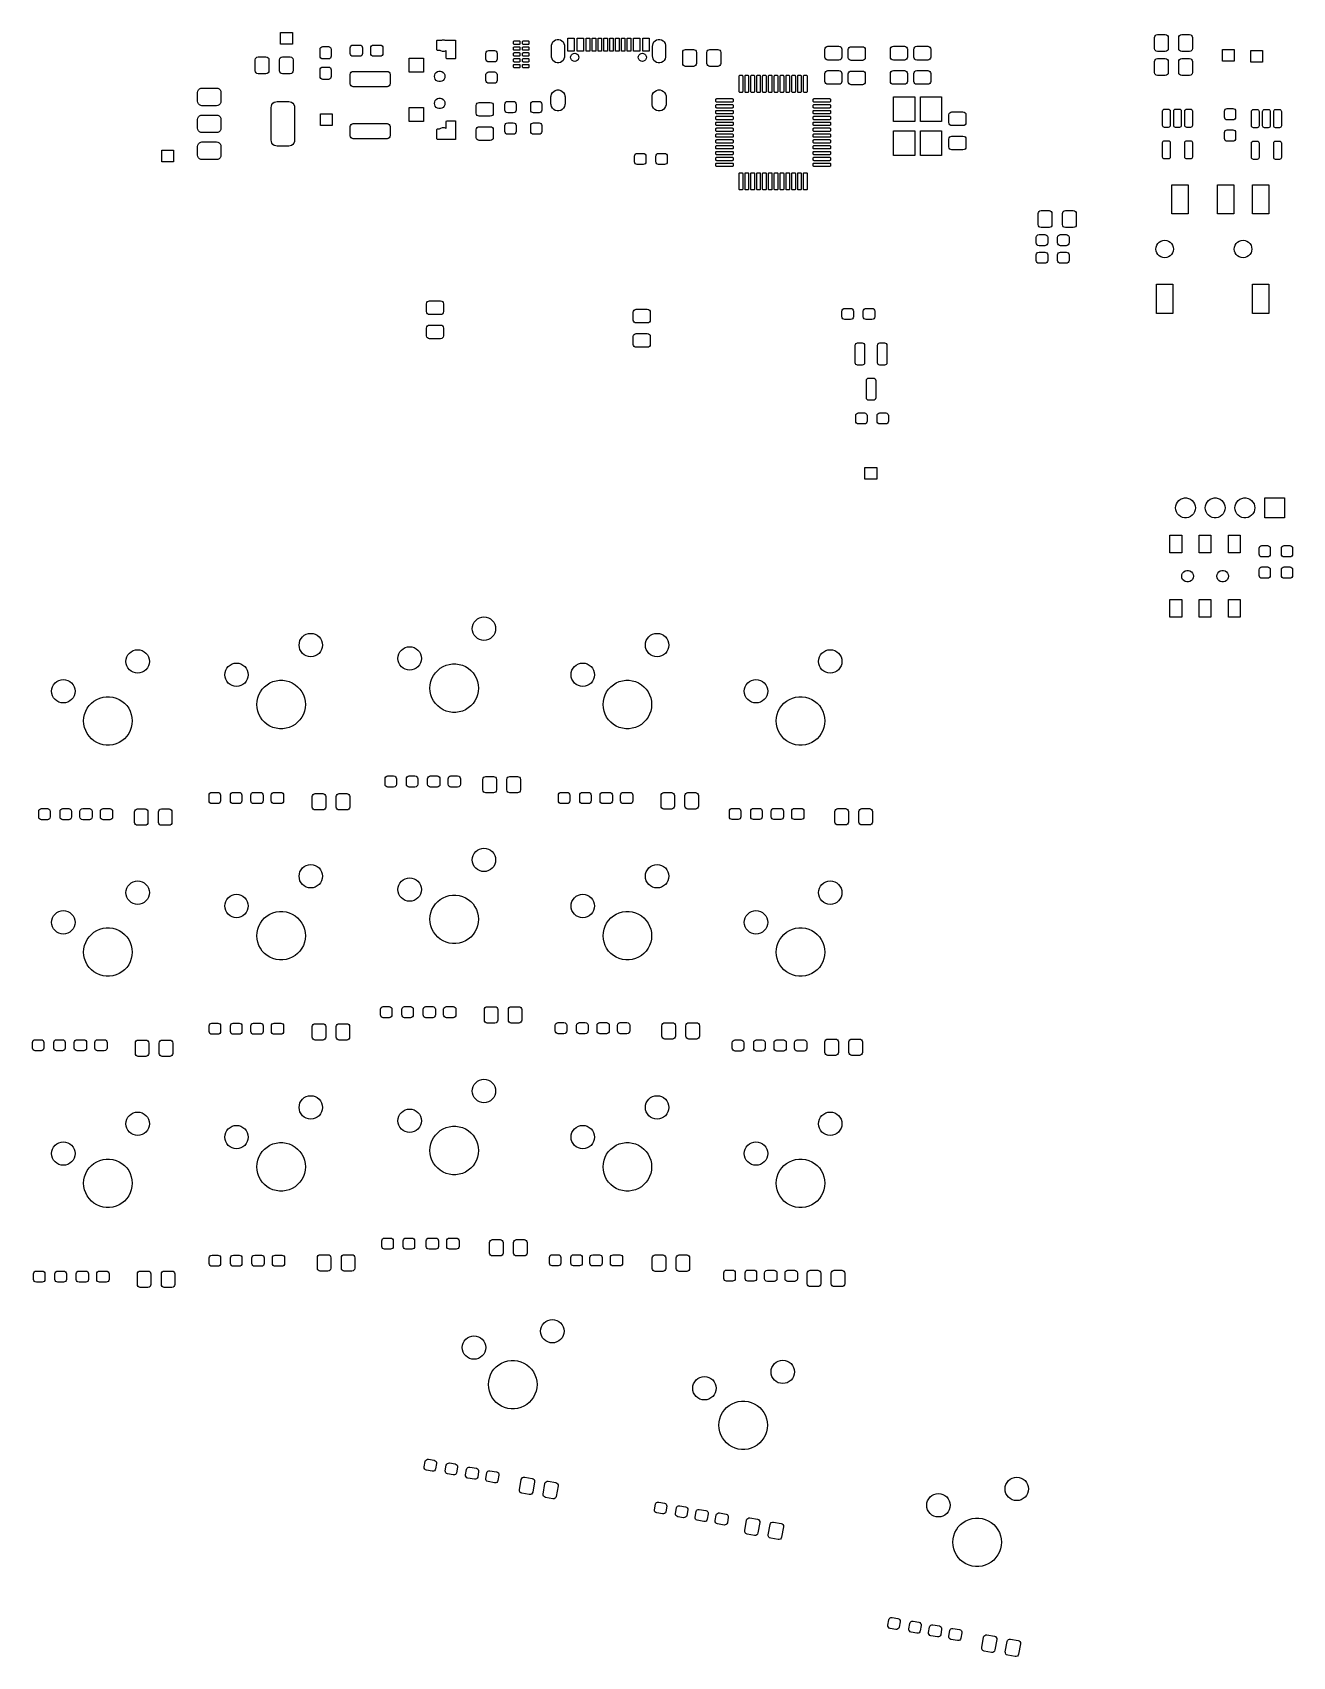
# Model space of a CAD drawing. Extents: x 4.38 to 8.62, y -6.16 to -0.69.
import ezdxf

# ---------------------------------------------------------------- set-up
doc = ezdxf.new("R2010")
doc.units = 0
doc.header["$MEASUREMENT"] = 0
doc.layers.add('BLACK', color=7, linetype='CONTINUOUS')

msp = doc.modelspace()

# ---------------------------------------------------------------- linework, layer by layer
at = {"layer": 'BLACK', "linetype": 'CONTINUOUS'}
for p, q in [((5.2155, -0.7339), (5.2155, -0.6945)), ((5.2155, -0.6945), (5.2549, -0.6945)), ((5.2549, -0.6945), (5.2549, -0.7339)), ((8.1561, -0.7112), (8.1569, -0.7075)), ((8.1569, -0.7075), (8.159, -0.7043)), ((8.159, -0.7043), (8.1622, -0.7021)), ((8.1622, -0.7021), (8.1659, -0.7014)), ((8.1659, -0.7014), (8.1925, -0.7014)), ((8.1925, -0.7014), (8.1963, -0.7021)), ((8.1963, -0.7021), (8.1995, -0.7043)), ((8.1995, -0.7043), (8.2016, -0.7075)), ((8.2016, -0.7075), (8.2024, -0.7112)), ((8.2378, -0.7112), (8.2385, -0.7075)), ((8.2385, -0.7075), (8.2407, -0.7043)), ((8.2407, -0.7043), (8.2439, -0.7021)), ((8.2439, -0.7021), (8.2476, -0.7014)), ((8.2476, -0.7014), (8.2742, -0.7014)), ((8.2742, -0.7014), (8.278, -0.7021)), ((8.278, -0.7021), (8.2812, -0.7043)), ((8.2812, -0.7043), (8.2833, -0.7075)), ((8.2833, -0.7075), (8.2841, -0.7112)), ((5.2549, -0.7339), (5.2155, -0.7339)), ((5.3482, -0.7513), (5.3489, -0.7477)), ((5.3482, -0.7739), (5.3482, -0.7513)), ((5.3489, -0.7477), (5.351, -0.7447)), ((5.351, -0.7447), (5.354, -0.7426)), ((5.354, -0.7426), (5.3576, -0.7419)), ((5.3576, -0.7419), (5.3763, -0.7419)), ((5.3763, -0.7419), (5.3799, -0.7426)), ((5.3799, -0.7426), (5.3829, -0.7447)), ((5.3829, -0.7447), (5.3849, -0.7477)), ((5.3849, -0.7477), (5.3856, -0.7513)), ((5.3856, -0.7513), (5.3856, -0.7739)), ((5.4496, -0.7464), (5.4503, -0.7428)), ((5.4496, -0.7651), (5.4496, -0.7464)), ((5.4503, -0.7428), (5.4523, -0.7397)), ((5.4523, -0.7397), (5.4554, -0.7377)), ((5.4554, -0.7377), (5.459, -0.737)), ((5.459, -0.737), (5.4816, -0.737)), ((5.4816, -0.737), (5.4852, -0.7377)), ((5.4852, -0.7377), (5.4882, -0.7397)), ((5.4882, -0.7397), (5.4902, -0.7428)), ((5.4902, -0.7428), (5.4909, -0.7464)), ((5.4909, -0.7464), (5.4909, -0.7651)), ((5.5185, -0.7464), (5.5192, -0.7428)), ((5.5185, -0.7651), (5.5185, -0.7464)), ((5.5192, -0.7428), (5.5212, -0.7397)), ((5.5212, -0.7397), (5.5243, -0.7377)), ((5.5243, -0.7377), (5.5279, -0.737)), ((5.5279, -0.737), (5.5505, -0.737)), ((5.5505, -0.737), (5.5541, -0.7377)), ((5.5541, -0.7377), (5.5571, -0.7397)), ((5.5571, -0.7397), (5.5591, -0.7428)), ((5.5591, -0.7428), (5.5598, -0.7464)), ((5.5598, -0.7464), (5.5598, -0.7651)), ((5.7413, -0.7219), (5.7419, -0.7205)), ((5.7413, -0.7533), (5.7413, -0.7219)), ((5.7419, -0.7547), (5.7413, -0.7533)), ((5.7419, -0.7205), (5.7433, -0.7199)), ((5.7433, -0.7553), (5.7419, -0.7547)), ((5.7433, -0.7199), (5.7582, -0.7199)), ((5.7527, -0.7553), (5.7433, -0.7553)), ((5.7548, -0.7567), (5.7527, -0.7553)), ((5.7602, -0.7583), (5.7548, -0.7567)), ((5.7582, -0.7199), (5.7602, -0.7193)), ((5.7602, -0.7193), (5.7658, -0.7193)), ((5.7658, -0.7583), (5.7602, -0.7583)), ((5.7658, -0.7193), (5.7678, -0.7199)), ((5.7712, -0.7567), (5.7658, -0.7583)), ((5.7678, -0.7199), (5.8024, -0.7199)), ((5.7728, -0.7556), (5.7712, -0.7567)), ((5.7728, -0.7809), (5.7728, -0.7556)), ((5.8024, -0.7199), (5.8038, -0.7205)), ((5.8038, -0.7205), (5.8043, -0.7219)), ((5.8043, -0.7219), (5.8043, -0.7809)), ((5.9065, -0.7644), (5.9072, -0.7609)), ((5.9065, -0.7841), (5.9065, -0.7644)), ((5.9072, -0.7609), (5.9093, -0.7578)), ((5.9093, -0.7578), (5.9123, -0.7558)), ((5.9123, -0.7558), (5.9159, -0.7551)), ((5.9159, -0.7551), (5.9346, -0.7551)), ((5.9346, -0.7551), (5.9382, -0.7558)), ((5.9382, -0.7558), (5.9412, -0.7578)), ((5.9412, -0.7578), (5.9432, -0.7609)), ((5.9432, -0.7609), (5.9439, -0.7644)), ((5.9439, -0.7644), (5.9439, -0.7841)), ((5.9992, -0.7259), (5.9995, -0.7247)), ((5.9992, -0.7318), (5.9992, -0.7259)), ((5.9995, -0.7329), (5.9992, -0.7318)), ((5.9992, -0.7456), (5.9995, -0.7444)), ((5.9992, -0.7515), (5.9992, -0.7456)), ((5.9995, -0.7526), (5.9992, -0.7515)), ((5.9992, -0.7652), (5.9995, -0.7641)), ((5.9995, -0.7247), (6.0001, -0.7238)), ((6.0001, -0.7339), (5.9995, -0.7329)), ((5.9995, -0.7444), (6.0001, -0.7435)), ((6.0001, -0.7536), (5.9995, -0.7526)), ((5.9995, -0.7641), (6.0001, -0.7632)), ((6.0001, -0.7238), (6.0011, -0.7231)), ((6.0011, -0.7345), (6.0001, -0.7339)), ((6.0001, -0.7435), (6.0011, -0.7428)), ((6.0011, -0.7542), (6.0001, -0.7536)), ((6.0001, -0.7632), (6.0011, -0.7625)), ((6.0011, -0.7231), (6.0022, -0.7229)), ((6.0022, -0.7347), (6.0011, -0.7345)), ((6.0011, -0.7428), (6.0022, -0.7426)), ((6.0022, -0.7544), (6.0011, -0.7542)), ((6.0011, -0.7625), (6.0022, -0.7623)), ((6.0022, -0.7229), (6.0179, -0.7229)), ((6.0179, -0.7347), (6.0022, -0.7347)), ((6.0022, -0.7426), (6.0179, -0.7426)), ((6.0179, -0.7544), (6.0022, -0.7544)), ((6.0022, -0.7623), (6.0179, -0.7623)), ((6.0179, -0.7229), (6.0191, -0.7231)), ((6.0191, -0.7345), (6.0179, -0.7347)), ((6.0179, -0.7426), (6.0191, -0.7428)), ((6.0191, -0.7542), (6.0179, -0.7544)), ((6.0179, -0.7623), (6.0191, -0.7625)), ((6.0191, -0.7231), (6.02, -0.7238)), ((6.02, -0.7339), (6.0191, -0.7345)), ((6.0191, -0.7428), (6.02, -0.7435)), ((6.02, -0.7536), (6.0191, -0.7542)), ((6.0191, -0.7625), (6.02, -0.7632)), ((6.02, -0.7238), (6.0207, -0.7247)), ((6.0207, -0.7329), (6.02, -0.7339)), ((6.02, -0.7435), (6.0207, -0.7444)), ((6.0207, -0.7526), (6.02, -0.7536)), ((6.02, -0.7632), (6.0207, -0.7641)), ((6.0207, -0.7247), (6.0209, -0.7259)), ((6.0209, -0.7318), (6.0207, -0.7329)), ((6.0207, -0.7444), (6.0209, -0.7456)), ((6.0209, -0.7515), (6.0207, -0.7526)), ((6.0207, -0.7641), (6.0209, -0.7652)), ((6.0209, -0.7259), (6.0209, -0.7318)), ((6.0209, -0.7456), (6.0209, -0.7515)), ((6.0296, -0.7259), (6.0298, -0.7247)), ((6.0296, -0.7318), (6.0296, -0.7259)), ((6.0298, -0.7329), (6.0296, -0.7318)), ((6.0296, -0.7456), (6.0298, -0.7444)), ((6.0296, -0.7515), (6.0296, -0.7456)), ((6.0298, -0.7526), (6.0296, -0.7515)), ((6.0296, -0.7652), (6.0298, -0.7641)), ((6.0298, -0.7247), (6.0304, -0.7238)), ((6.0304, -0.7339), (6.0298, -0.7329)), ((6.0298, -0.7444), (6.0304, -0.7435)), ((6.0304, -0.7536), (6.0298, -0.7526)), ((6.0298, -0.7641), (6.0304, -0.7632)), ((6.0304, -0.7238), (6.0314, -0.7231)), ((6.0314, -0.7345), (6.0304, -0.7339)), ((6.0304, -0.7435), (6.0314, -0.7428)), ((6.0314, -0.7542), (6.0304, -0.7536)), ((6.0304, -0.7632), (6.0314, -0.7625)), ((6.0314, -0.7231), (6.0325, -0.7229)), ((6.0325, -0.7347), (6.0314, -0.7345)), ((6.0314, -0.7428), (6.0325, -0.7426)), ((6.0325, -0.7544), (6.0314, -0.7542)), ((6.0314, -0.7625), (6.0325, -0.7623)), ((6.0325, -0.7229), (6.0483, -0.7229)), ((6.0483, -0.7347), (6.0325, -0.7347)), ((6.0325, -0.7426), (6.0483, -0.7426)), ((6.0483, -0.7544), (6.0325, -0.7544)), ((6.0325, -0.7623), (6.0483, -0.7623)), ((6.0483, -0.7229), (6.0494, -0.7231)), ((6.0494, -0.7345), (6.0483, -0.7347)), ((6.0483, -0.7426), (6.0494, -0.7428)), ((6.0494, -0.7542), (6.0483, -0.7544)), ((6.0483, -0.7623), (6.0494, -0.7625)), ((6.0494, -0.7231), (6.0503, -0.7238)), ((6.0503, -0.7339), (6.0494, -0.7345)), ((6.0494, -0.7428), (6.0503, -0.7435)), ((6.0503, -0.7536), (6.0494, -0.7542)), ((6.0494, -0.7625), (6.0503, -0.7632)), ((6.0503, -0.7238), (6.051, -0.7247)), ((6.051, -0.7329), (6.0503, -0.7339)), ((6.0503, -0.7435), (6.051, -0.7444)), ((6.051, -0.7526), (6.0503, -0.7536)), ((6.0503, -0.7632), (6.051, -0.7641)), ((6.051, -0.7247), (6.0512, -0.7259)), ((6.0512, -0.7318), (6.051, -0.7329)), ((6.051, -0.7444), (6.0512, -0.7456)), ((6.0512, -0.7515), (6.051, -0.7526)), ((6.051, -0.7641), (6.0512, -0.7652)), ((6.0512, -0.7259), (6.0512, -0.7318)), ((6.0512, -0.7456), (6.0512, -0.7515)), ((6.1272, -0.7396), (6.1274, -0.7367)), ((6.1272, -0.775), (6.1272, -0.7396)), ((6.1274, -0.7367), (6.1288, -0.7313)), ((6.1288, -0.7313), (6.1316, -0.7264)), ((6.1316, -0.7264), (6.1356, -0.7224)), ((6.1356, -0.7224), (6.1405, -0.7196)), ((6.1405, -0.7196), (6.146, -0.7181)), ((6.146, -0.7181), (6.1516, -0.7181)), ((6.1516, -0.7181), (6.1571, -0.7196)), ((6.1571, -0.7196), (6.162, -0.7224)), ((6.162, -0.7224), (6.166, -0.7264)), ((6.166, -0.7264), (6.1688, -0.7313)), ((6.1688, -0.7313), (6.1703, -0.7367)), ((6.1703, -0.7367), (6.1705, -0.7396)), ((6.1705, -0.7396), (6.1705, -0.775)), ((6.1821, -0.7573), (6.1821, -0.714)), ((6.1821, -0.714), (6.2037, -0.714)), ((6.2037, -0.7573), (6.1821, -0.7573)), ((6.2009, -0.765), (6.2051, -0.7644)), ((6.2037, -0.714), (6.2037, -0.7573)), ((6.2051, -0.7644), (6.2094, -0.765)), ((6.2136, -0.7573), (6.2136, -0.714)), ((6.2136, -0.714), (6.2352, -0.714)), ((6.2352, -0.7573), (6.2136, -0.7573)), ((6.2352, -0.714), (6.2352, -0.7573)), ((6.2441, -0.7573), (6.2441, -0.714)), ((6.2441, -0.714), (6.2559, -0.714)), ((6.2559, -0.7573), (6.2441, -0.7573)), ((6.2559, -0.714), (6.2559, -0.7573)), ((6.2638, -0.7573), (6.2638, -0.714)), ((6.2638, -0.714), (6.2756, -0.714)), ((6.2756, -0.7573), (6.2638, -0.7573)), ((6.2756, -0.714), (6.2756, -0.7573)), ((6.2835, -0.7573), (6.2835, -0.714)), ((6.2835, -0.714), (6.2953, -0.714)), ((6.2953, -0.7573), (6.2835, -0.7573)), ((6.2953, -0.714), (6.2953, -0.7573)), ((6.3031, -0.7573), (6.3031, -0.714)), ((6.3031, -0.714), (6.315, -0.714)), ((6.315, -0.7573), (6.3031, -0.7573)), ((6.315, -0.714), (6.315, -0.7573)), ((6.3228, -0.7573), (6.3228, -0.714)), ((6.3228, -0.714), (6.3346, -0.714)), ((6.3346, -0.7573), (6.3228, -0.7573)), ((6.3346, -0.714), (6.3346, -0.7573)), ((6.3425, -0.7573), (6.3425, -0.714)), ((6.3425, -0.714), (6.3543, -0.714)), ((6.3543, -0.7573), (6.3425, -0.7573)), ((6.3543, -0.714), (6.3543, -0.7573)), ((6.3622, -0.7573), (6.3622, -0.714)), ((6.3622, -0.714), (6.374, -0.714)), ((6.374, -0.7573), (6.3622, -0.7573)), ((6.374, -0.714), (6.374, -0.7573)), ((6.3819, -0.7573), (6.3819, -0.714)), ((6.3819, -0.714), (6.3937, -0.714)), ((6.3937, -0.7573), (6.3819, -0.7573)), ((6.3937, -0.714), (6.3937, -0.7573)), ((6.4026, -0.7573), (6.4026, -0.714)), ((6.4026, -0.714), (6.4242, -0.714)), ((6.4242, -0.7573), (6.4026, -0.7573)), ((6.4242, -0.714), (6.4242, -0.7573)), ((6.4284, -0.765), (6.4327, -0.7644)), ((6.4327, -0.7644), (6.4369, -0.765)), ((6.4341, -0.7573), (6.4341, -0.714)), ((6.4341, -0.714), (6.4557, -0.714)), ((6.4557, -0.7573), (6.4341, -0.7573)), ((6.4557, -0.714), (6.4557, -0.7573)), ((6.4673, -0.7396), (6.4675, -0.7367)), ((6.4673, -0.775), (6.4673, -0.7396)), ((6.4675, -0.7367), (6.469, -0.7313)), ((6.469, -0.7313), (6.4718, -0.7264)), ((6.4718, -0.7264), (6.4758, -0.7224)), ((6.4758, -0.7224), (6.4807, -0.7196)), ((6.4807, -0.7196), (6.4862, -0.7181)), ((6.4862, -0.7181), (6.4918, -0.7181)), ((6.4918, -0.7181), (6.4973, -0.7196)), ((6.4973, -0.7196), (6.5022, -0.7224)), ((6.5022, -0.7224), (6.5062, -0.7264)), ((6.5062, -0.7264), (6.509, -0.7313)), ((6.509, -0.7313), (6.5104, -0.7367)), ((6.5104, -0.7367), (6.5106, -0.7396)), ((6.5106, -0.7396), (6.5106, -0.775)), ((6.5684, -0.7615), (6.5692, -0.7577)), ((6.5684, -0.7989), (6.5684, -0.7615)), ((6.5692, -0.7577), (6.5713, -0.7545)), ((6.5713, -0.7545), (6.5745, -0.7524)), ((6.5745, -0.7524), (6.5782, -0.7517)), ((6.5782, -0.7517), (6.6048, -0.7517)), ((6.6048, -0.7517), (6.6086, -0.7524)), ((6.6086, -0.7524), (6.6118, -0.7545)), ((6.6118, -0.7545), (6.6139, -0.7577)), ((6.6139, -0.7577), (6.6147, -0.7615)), ((6.6147, -0.7615), (6.6147, -0.7989)), ((6.6501, -0.7615), (6.6508, -0.7577)), ((6.6501, -0.7989), (6.6501, -0.7615)), ((6.6508, -0.7577), (6.653, -0.7545)), ((6.653, -0.7545), (6.6562, -0.7524)), ((6.6562, -0.7524), (6.6599, -0.7517)), ((6.6599, -0.7517), (6.6865, -0.7517)), ((6.6865, -0.7517), (6.6903, -0.7524)), ((6.6903, -0.7524), (6.6935, -0.7545)), ((6.6935, -0.7545), (6.6956, -0.7577)), ((6.6956, -0.7577), (6.6964, -0.7615)), ((6.6964, -0.7615), (6.6964, -0.7989)), ((7.047, -0.7508), (7.0478, -0.747)), ((7.047, -0.7774), (7.047, -0.7508)), ((7.0478, -0.747), (7.0499, -0.7438)), ((7.0499, -0.7438), (7.0531, -0.7417)), ((7.0531, -0.7417), (7.0569, -0.7409)), ((7.0569, -0.7409), (7.0943, -0.7409)), ((7.0943, -0.7409), (7.0981, -0.7417)), ((7.0981, -0.7417), (7.1013, -0.7438)), ((7.1013, -0.7438), (7.1034, -0.747)), ((7.1034, -0.747), (7.1041, -0.7508)), ((7.1041, -0.7508), (7.1041, -0.7774)), ((7.1258, -0.7523), (7.1265, -0.7485)), ((7.1258, -0.7788), (7.1258, -0.7523)), ((7.1265, -0.7485), (7.1287, -0.7453)), ((7.1287, -0.7453), (7.1319, -0.7432)), ((7.1319, -0.7432), (7.1356, -0.7424)), ((7.1356, -0.7424), (7.173, -0.7424)), ((7.173, -0.7424), (7.1768, -0.7432)), ((7.1768, -0.7432), (7.18, -0.7453)), ((7.18, -0.7453), (7.1821, -0.7485)), ((7.1821, -0.7485), (7.1829, -0.7523)), ((7.1829, -0.7523), (7.1829, -0.7788)), ((7.2675, -0.7508), (7.2683, -0.747)), ((7.2675, -0.7774), (7.2675, -0.7508)), ((7.2683, -0.747), (7.2704, -0.7438)), ((7.2704, -0.7438), (7.2736, -0.7417)), ((7.2736, -0.7417), (7.2774, -0.7409)), ((7.2774, -0.7409), (7.3148, -0.7409)), ((7.3148, -0.7409), (7.3185, -0.7417)), ((7.3185, -0.7417), (7.3217, -0.7438)), ((7.3217, -0.7438), (7.3239, -0.747)), ((7.3239, -0.747), (7.3246, -0.7508)), ((7.3246, -0.7508), (7.3246, -0.7774)), ((7.3463, -0.7508), (7.347, -0.747)), ((7.3463, -0.7774), (7.3463, -0.7508)), ((7.347, -0.747), (7.3491, -0.7438)), ((7.3491, -0.7438), (7.3523, -0.7417)), ((7.3523, -0.7417), (7.3561, -0.7409)), ((7.3561, -0.7409), (7.3935, -0.7409)), ((7.3935, -0.7409), (7.3973, -0.7417)), ((7.3973, -0.7417), (7.4005, -0.7438)), ((7.4005, -0.7438), (7.4026, -0.747)), ((7.4026, -0.747), (7.4033, -0.7508)), ((7.4033, -0.7508), (7.4033, -0.7774)), ((8.1561, -0.7486), (8.1561, -0.7112)), ((8.1569, -0.7524), (8.1561, -0.7486)), ((8.159, -0.7556), (8.1569, -0.7524)), ((8.1622, -0.7577), (8.159, -0.7556)), ((8.1659, -0.7585), (8.1622, -0.7577)), ((8.1925, -0.7585), (8.1659, -0.7585)), ((8.1963, -0.7577), (8.1925, -0.7585)), ((8.1995, -0.7556), (8.1963, -0.7577)), ((8.2016, -0.7524), (8.1995, -0.7556)), ((8.2024, -0.7486), (8.2016, -0.7524)), ((8.2024, -0.7112), (8.2024, -0.7486)), ((8.2378, -0.7486), (8.2378, -0.7112)), ((8.2385, -0.7524), (8.2378, -0.7486)), ((8.2407, -0.7556), (8.2385, -0.7524)), ((8.2439, -0.7577), (8.2407, -0.7556)), ((8.2476, -0.7585), (8.2439, -0.7577)), ((8.2742, -0.7585), (8.2476, -0.7585)), ((8.278, -0.7577), (8.2742, -0.7585)), ((8.2812, -0.7556), (8.278, -0.7577)), ((8.2833, -0.7524), (8.2812, -0.7556)), ((8.2841, -0.7486), (8.2833, -0.7524)), ((8.2841, -0.7112), (8.2841, -0.7486)), ((8.3845, -0.7907), (8.3845, -0.7513)), ((8.3845, -0.7513), (8.4239, -0.7513)), ((8.4239, -0.7513), (8.4239, -0.7907)), ((8.4805, -0.7947), (8.4805, -0.7553)), ((8.4805, -0.7553), (8.5199, -0.7553)), ((8.5199, -0.7553), (8.5199, -0.7947)), ((5.1297, -0.7862), (5.1305, -0.7825)), ((5.1297, -0.8236), (5.1297, -0.7862)), ((5.1305, -0.7825), (5.1326, -0.7793)), ((5.1326, -0.7793), (5.1358, -0.7771)), ((5.1358, -0.7771), (5.1396, -0.7764)), ((5.1396, -0.7764), (5.1661, -0.7764)), ((5.1661, -0.7764), (5.1699, -0.7771)), ((5.1699, -0.7771), (5.1731, -0.7793)), ((5.1731, -0.7793), (5.1752, -0.7825)), ((5.1752, -0.7825), (5.176, -0.7862)), ((5.176, -0.7862), (5.176, -0.8236)), ((5.2114, -0.7862), (5.2122, -0.7825)), ((5.2114, -0.8236), (5.2114, -0.7862)), ((5.2122, -0.7825), (5.2143, -0.7793)), ((5.2143, -0.7793), (5.2175, -0.7771)), ((5.2175, -0.7771), (5.2213, -0.7764)), ((5.2213, -0.7764), (5.2478, -0.7764)), ((5.2478, -0.7764), (5.2516, -0.7771)), ((5.2516, -0.7771), (5.2548, -0.7793)), ((5.2548, -0.7793), (5.2569, -0.7825)), ((5.2569, -0.7825), (5.2577, -0.7862)), ((5.2577, -0.7862), (5.2577, -0.8236)), ((5.3489, -0.7775), (5.3482, -0.7739)), ((5.3482, -0.8202), (5.3489, -0.8166)), ((5.351, -0.7805), (5.3489, -0.7775)), ((5.3489, -0.8166), (5.351, -0.8136)), ((5.354, -0.7826), (5.351, -0.7805)), ((5.351, -0.8136), (5.354, -0.8115)), ((5.3576, -0.7833), (5.354, -0.7826)), ((5.354, -0.8115), (5.3576, -0.8108)), ((5.3763, -0.7833), (5.3576, -0.7833)), ((5.3576, -0.8108), (5.3763, -0.8108)), ((5.3799, -0.7826), (5.3763, -0.7833)), ((5.3763, -0.8108), (5.3799, -0.8115)), ((5.3829, -0.7805), (5.3799, -0.7826)), ((5.3799, -0.8115), (5.3829, -0.8136)), ((5.3849, -0.7775), (5.3829, -0.7805)), ((5.3829, -0.8136), (5.3849, -0.8166)), ((5.3856, -0.7739), (5.3849, -0.7775)), ((5.3849, -0.8166), (5.3856, -0.8202)), ((5.4503, -0.7686), (5.4496, -0.7651)), ((5.4523, -0.7717), (5.4503, -0.7686)), ((5.4554, -0.7737), (5.4523, -0.7717)), ((5.459, -0.7744), (5.4554, -0.7737)), ((5.4816, -0.7744), (5.459, -0.7744)), ((5.4852, -0.7737), (5.4816, -0.7744)), ((5.4882, -0.7717), (5.4852, -0.7737)), ((5.4902, -0.7686), (5.4882, -0.7717)), ((5.4909, -0.7651), (5.4902, -0.7686)), ((5.5192, -0.7686), (5.5185, -0.7651)), ((5.5212, -0.7717), (5.5192, -0.7686)), ((5.5243, -0.7737), (5.5212, -0.7717)), ((5.5279, -0.7744), (5.5243, -0.7737)), ((5.5505, -0.7744), (5.5279, -0.7744)), ((5.5541, -0.7737), (5.5505, -0.7744)), ((5.5571, -0.7717), (5.5541, -0.7737)), ((5.5591, -0.7686), (5.5571, -0.7717)), ((5.5598, -0.7651), (5.5591, -0.7686)), ((5.6484, -0.8285), (5.6484, -0.7813)), ((5.6484, -0.7813), (5.6957, -0.7813)), ((5.6957, -0.7813), (5.6957, -0.8285)), ((5.7734, -0.7823), (5.7728, -0.7809)), ((5.7748, -0.7829), (5.7734, -0.7823)), ((5.8024, -0.7829), (5.7748, -0.7829)), ((5.8038, -0.7823), (5.8024, -0.7829)), ((5.8043, -0.7809), (5.8038, -0.7823)), ((5.9072, -0.7877), (5.9065, -0.7841)), ((5.9093, -0.7907), (5.9072, -0.7877)), ((5.9123, -0.7928), (5.9093, -0.7907)), ((5.9159, -0.7935), (5.9123, -0.7928)), ((5.9346, -0.7935), (5.9159, -0.7935)), ((5.9382, -0.7928), (5.9346, -0.7935)), ((5.9412, -0.7907), (5.9382, -0.7928)), ((5.9432, -0.7877), (5.9412, -0.7907)), ((5.9439, -0.7841), (5.9432, -0.7877)), ((5.9992, -0.7711), (5.9992, -0.7652)), ((5.9995, -0.7723), (5.9992, -0.7711)), ((5.9992, -0.7849), (5.9995, -0.7838)), ((5.9992, -0.7908), (5.9992, -0.7849)), ((5.9995, -0.792), (5.9992, -0.7908)), ((5.9992, -0.8046), (5.9995, -0.8035)), ((5.9992, -0.8105), (5.9992, -0.8046)), ((5.9995, -0.8116), (5.9992, -0.8105)), ((6.0001, -0.7732), (5.9995, -0.7723)), ((5.9995, -0.7838), (6.0001, -0.7828)), ((6.0001, -0.7929), (5.9995, -0.792)), ((5.9995, -0.8035), (6.0001, -0.8025)), ((6.0001, -0.8126), (5.9995, -0.8116)), ((6.0011, -0.7739), (6.0001, -0.7732)), ((6.0001, -0.7828), (6.0011, -0.7822)), ((6.0011, -0.7936), (6.0001, -0.7929)), ((6.0001, -0.8025), (6.0011, -0.8019)), ((6.0011, -0.8132), (6.0001, -0.8126)), ((6.0022, -0.7741), (6.0011, -0.7739)), ((6.0011, -0.7822), (6.0022, -0.782)), ((6.0022, -0.7938), (6.0011, -0.7936)), ((6.0011, -0.8019), (6.0022, -0.8017)), ((6.0022, -0.8135), (6.0011, -0.8132)), ((6.0179, -0.7741), (6.0022, -0.7741)), ((6.0022, -0.782), (6.0179, -0.782)), ((6.0179, -0.7938), (6.0022, -0.7938)), ((6.0022, -0.8017), (6.0179, -0.8017)), ((6.0179, -0.8135), (6.0022, -0.8135)), ((6.0191, -0.7739), (6.0179, -0.7741)), ((6.0179, -0.782), (6.0191, -0.7822)), ((6.0191, -0.7936), (6.0179, -0.7938)), ((6.0179, -0.8017), (6.0191, -0.8019)), ((6.0191, -0.8132), (6.0179, -0.8135)), ((6.02, -0.7732), (6.0191, -0.7739)), ((6.0191, -0.7822), (6.02, -0.7828)), ((6.02, -0.7929), (6.0191, -0.7936)), ((6.0191, -0.8019), (6.02, -0.8025)), ((6.02, -0.8126), (6.0191, -0.8132)), ((6.0207, -0.7723), (6.02, -0.7732)), ((6.02, -0.7828), (6.0207, -0.7838)), ((6.0207, -0.792), (6.02, -0.7929)), ((6.02, -0.8025), (6.0207, -0.8035)), ((6.0207, -0.8116), (6.02, -0.8126)), ((6.0209, -0.7711), (6.0207, -0.7723)), ((6.0207, -0.7838), (6.0209, -0.7849)), ((6.0209, -0.7908), (6.0207, -0.792)), ((6.0207, -0.8035), (6.0209, -0.8046)), ((6.0209, -0.8105), (6.0207, -0.8116)), ((6.0209, -0.7652), (6.0209, -0.7711)), ((6.0209, -0.7849), (6.0209, -0.7908)), ((6.0209, -0.8046), (6.0209, -0.8105)), ((6.0296, -0.7711), (6.0296, -0.7652)), ((6.0298, -0.7723), (6.0296, -0.7711)), ((6.0296, -0.7849), (6.0298, -0.7838)), ((6.0296, -0.7908), (6.0296, -0.7849)), ((6.0298, -0.792), (6.0296, -0.7908)), ((6.0296, -0.8046), (6.0298, -0.8035)), ((6.0296, -0.8105), (6.0296, -0.8046)), ((6.0298, -0.8116), (6.0296, -0.8105)), ((6.0304, -0.7732), (6.0298, -0.7723)), ((6.0298, -0.7838), (6.0304, -0.7828)), ((6.0304, -0.7929), (6.0298, -0.792)), ((6.0298, -0.8035), (6.0304, -0.8025)), ((6.0304, -0.8126), (6.0298, -0.8116)), ((6.0314, -0.7739), (6.0304, -0.7732)), ((6.0304, -0.7828), (6.0314, -0.7822)), ((6.0314, -0.7936), (6.0304, -0.7929)), ((6.0304, -0.8025), (6.0314, -0.8019)), ((6.0314, -0.8132), (6.0304, -0.8126)), ((6.0325, -0.7741), (6.0314, -0.7739)), ((6.0314, -0.7822), (6.0325, -0.782)), ((6.0325, -0.7938), (6.0314, -0.7936)), ((6.0314, -0.8019), (6.0325, -0.8017)), ((6.0325, -0.8135), (6.0314, -0.8132)), ((6.0483, -0.7741), (6.0325, -0.7741)), ((6.0325, -0.782), (6.0483, -0.782)), ((6.0483, -0.7938), (6.0325, -0.7938)), ((6.0325, -0.8017), (6.0483, -0.8017)), ((6.0483, -0.8135), (6.0325, -0.8135)), ((6.0494, -0.7739), (6.0483, -0.7741)), ((6.0483, -0.782), (6.0494, -0.7822)), ((6.0494, -0.7936), (6.0483, -0.7938)), ((6.0483, -0.8017), (6.0494, -0.8019)), ((6.0494, -0.8132), (6.0483, -0.8135)), ((6.0503, -0.7732), (6.0494, -0.7739)), ((6.0494, -0.7822), (6.0503, -0.7828)), ((6.0503, -0.7929), (6.0494, -0.7936)), ((6.0494, -0.8019), (6.0503, -0.8025)), ((6.0503, -0.8126), (6.0494, -0.8132)), ((6.051, -0.7723), (6.0503, -0.7732)), ((6.0503, -0.7828), (6.051, -0.7838)), ((6.051, -0.792), (6.0503, -0.7929)), ((6.0503, -0.8025), (6.051, -0.8035)), ((6.051, -0.8116), (6.0503, -0.8126)), ((6.0512, -0.7711), (6.051, -0.7723)), ((6.051, -0.7838), (6.0512, -0.7849)), ((6.0512, -0.7908), (6.051, -0.792)), ((6.051, -0.8035), (6.0512, -0.8046)), ((6.0512, -0.8105), (6.051, -0.8116)), ((6.0512, -0.7652), (6.0512, -0.7711)), ((6.0512, -0.7849), (6.0512, -0.7908)), ((6.0512, -0.8046), (6.0512, -0.8105)), ((6.1274, -0.7778), (6.1272, -0.775)), ((6.1288, -0.7833), (6.1274, -0.7778)), ((6.1316, -0.7882), (6.1288, -0.7833)), ((6.1356, -0.7922), (6.1316, -0.7882)), ((6.1405, -0.795), (6.1356, -0.7922)), ((6.146, -0.7965), (6.1405, -0.795)), ((6.1516, -0.7965), (6.146, -0.7965)), ((6.1571, -0.795), (6.1516, -0.7965)), ((6.162, -0.7922), (6.1571, -0.795)), ((6.166, -0.7882), (6.162, -0.7922)), ((6.1688, -0.7833), (6.166, -0.7882)), ((6.1703, -0.7778), (6.1688, -0.7833)), ((6.1705, -0.775), (6.1703, -0.7778)), ((6.1913, -0.7781), (6.192, -0.7739)), ((6.192, -0.7824), (6.1913, -0.7781)), ((6.192, -0.7739), (6.194, -0.7701)), ((6.194, -0.7862), (6.192, -0.7824)), ((6.194, -0.7701), (6.197, -0.767)), ((6.197, -0.7893), (6.194, -0.7862)), ((6.197, -0.767), (6.2009, -0.765)), ((6.2009, -0.7913), (6.197, -0.7893)), ((6.2051, -0.7919), (6.2009, -0.7913)), ((6.2094, -0.7913), (6.2051, -0.7919)), ((6.2094, -0.765), (6.2132, -0.767)), ((6.2132, -0.7893), (6.2094, -0.7913)), ((6.2132, -0.767), (6.2163, -0.7701)), ((6.2163, -0.7862), (6.2132, -0.7893)), ((6.2163, -0.7701), (6.2182, -0.7739)), ((6.2182, -0.7824), (6.2163, -0.7862)), ((6.2182, -0.7739), (6.2189, -0.7781)), ((6.2189, -0.7781), (6.2182, -0.7824)), ((6.4189, -0.7781), (6.4196, -0.7739)), ((6.4196, -0.7824), (6.4189, -0.7781)), ((6.4196, -0.7739), (6.4215, -0.7701)), ((6.4215, -0.7862), (6.4196, -0.7824)), ((6.4215, -0.7701), (6.4246, -0.767)), ((6.4246, -0.7893), (6.4215, -0.7862)), ((6.4246, -0.767), (6.4284, -0.765)), ((6.4284, -0.7913), (6.4246, -0.7893)), ((6.4327, -0.7919), (6.4284, -0.7913)), ((6.4369, -0.7913), (6.4327, -0.7919)), ((6.4369, -0.765), (6.4408, -0.767)), ((6.4408, -0.7893), (6.4369, -0.7913)), ((6.4408, -0.767), (6.4438, -0.7701)), ((6.4438, -0.7862), (6.4408, -0.7893)), ((6.4438, -0.7701), (6.4458, -0.7739)), ((6.4458, -0.7824), (6.4438, -0.7862)), ((6.4458, -0.7739), (6.4465, -0.7781)), ((6.4465, -0.7781), (6.4458, -0.7824)), ((6.4675, -0.7778), (6.4673, -0.775)), ((6.469, -0.7833), (6.4675, -0.7778)), ((6.4718, -0.7882), (6.469, -0.7833)), ((6.4758, -0.7922), (6.4718, -0.7882)), ((6.4807, -0.795), (6.4758, -0.7922)), ((6.4862, -0.7965), (6.4807, -0.795)), ((6.4918, -0.7965), (6.4862, -0.7965)), ((6.4973, -0.795), (6.4918, -0.7965)), ((6.5022, -0.7922), (6.4973, -0.795)), ((6.5062, -0.7882), (6.5022, -0.7922)), ((6.509, -0.7833), (6.5062, -0.7882)), ((6.5104, -0.7778), (6.509, -0.7833)), ((6.5106, -0.775), (6.5104, -0.7778)), ((6.5692, -0.8027), (6.5684, -0.7989)), ((6.5713, -0.8059), (6.5692, -0.8027)), ((6.5745, -0.808), (6.5713, -0.8059)), ((6.5782, -0.8087), (6.5745, -0.808)), ((6.6048, -0.8087), (6.5782, -0.8087)), ((6.6086, -0.808), (6.6048, -0.8087)), ((6.6118, -0.8059), (6.6086, -0.808)), ((6.6139, -0.8027), (6.6118, -0.8059)), ((6.6147, -0.7989), (6.6139, -0.8027)), ((6.6508, -0.8027), (6.6501, -0.7989)), ((6.653, -0.8059), (6.6508, -0.8027)), ((6.6562, -0.808), (6.653, -0.8059)), ((6.6599, -0.8087), (6.6562, -0.808)), ((6.6865, -0.8087), (6.6599, -0.8087)), ((6.6903, -0.808), (6.6865, -0.8087)), ((6.6935, -0.8059), (6.6903, -0.808)), ((6.6956, -0.8027), (6.6935, -0.8059)), ((6.6964, -0.7989), (6.6956, -0.8027)), ((7.0478, -0.7811), (7.047, -0.7774)), ((7.0499, -0.7843), (7.0478, -0.7811)), ((7.0531, -0.7865), (7.0499, -0.7843)), ((7.0569, -0.7872), (7.0531, -0.7865)), ((7.0943, -0.7872), (7.0569, -0.7872)), ((7.0981, -0.7865), (7.0943, -0.7872)), ((7.1013, -0.7843), (7.0981, -0.7865)), ((7.1034, -0.7811), (7.1013, -0.7843)), ((7.1041, -0.7774), (7.1034, -0.7811)), ((7.1265, -0.7826), (7.1258, -0.7788)), ((7.1287, -0.7858), (7.1265, -0.7826)), ((7.1319, -0.7879), (7.1287, -0.7858)), ((7.1356, -0.7887), (7.1319, -0.7879)), ((7.173, -0.7887), (7.1356, -0.7887)), ((7.1768, -0.7879), (7.173, -0.7887)), ((7.18, -0.7858), (7.1768, -0.7879)), ((7.1821, -0.7826), (7.18, -0.7858)), ((7.1829, -0.7788), (7.1821, -0.7826)), ((7.2683, -0.7811), (7.2675, -0.7774)), ((7.2704, -0.7843), (7.2683, -0.7811)), ((7.2736, -0.7865), (7.2704, -0.7843)), ((7.2774, -0.7872), (7.2736, -0.7865)), ((7.3148, -0.7872), (7.2774, -0.7872)), ((7.3185, -0.7865), (7.3148, -0.7872)), ((7.3217, -0.7843), (7.3185, -0.7865)), ((7.3239, -0.7811), (7.3217, -0.7843)), ((7.3246, -0.7774), (7.3239, -0.7811)), ((7.347, -0.7811), (7.3463, -0.7774)), ((7.3491, -0.7843), (7.347, -0.7811)), ((7.3523, -0.7865), (7.3491, -0.7843)), ((7.3561, -0.7872), (7.3523, -0.7865)), ((7.3935, -0.7872), (7.3561, -0.7872)), ((7.3973, -0.7865), (7.3935, -0.7872)), ((7.4005, -0.7843), (7.3973, -0.7865)), ((7.4026, -0.7811), (7.4005, -0.7843)), ((7.4033, -0.7774), (7.4026, -0.7811)), ((8.1561, -0.7919), (8.1569, -0.7882)), ((8.1561, -0.8293), (8.1561, -0.7919)), ((8.1569, -0.7882), (8.159, -0.785)), ((8.159, -0.785), (8.1622, -0.7828)), ((8.1622, -0.7828), (8.1659, -0.7821)), ((8.1659, -0.7821), (8.1925, -0.7821)), ((8.1925, -0.7821), (8.1963, -0.7828)), ((8.1963, -0.7828), (8.1995, -0.785)), ((8.1995, -0.785), (8.2016, -0.7882)), ((8.2016, -0.7882), (8.2024, -0.7919)), ((8.2024, -0.7919), (8.2024, -0.8293)), ((8.2378, -0.7919), (8.2385, -0.7882)), ((8.2378, -0.8293), (8.2378, -0.7919)), ((8.2385, -0.7882), (8.2407, -0.785)), ((8.2407, -0.785), (8.2439, -0.7828)), ((8.2439, -0.7828), (8.2476, -0.7821)), ((8.2476, -0.7821), (8.2742, -0.7821)), ((8.2742, -0.7821), (8.278, -0.7828)), ((8.278, -0.7828), (8.2812, -0.785)), ((8.2812, -0.785), (8.2833, -0.7882)), ((8.2833, -0.7882), (8.2841, -0.7919)), ((8.2841, -0.7919), (8.2841, -0.8293)), ((8.4239, -0.7907), (8.3845, -0.7907)), ((8.5199, -0.7947), (8.4805, -0.7947)), ((5.1305, -0.8274), (5.1297, -0.8236)), ((5.1326, -0.8306), (5.1305, -0.8274)), ((5.1358, -0.8327), (5.1326, -0.8306)), ((5.1396, -0.8335), (5.1358, -0.8327)), ((5.1661, -0.8335), (5.1396, -0.8335)), ((5.1699, -0.8327), (5.1661, -0.8335)), ((5.1731, -0.8306), (5.1699, -0.8327)), ((5.1752, -0.8274), (5.1731, -0.8306)), ((5.176, -0.8236), (5.1752, -0.8274)), ((5.2122, -0.8274), (5.2114, -0.8236)), ((5.2143, -0.8306), (5.2122, -0.8274)), ((5.2175, -0.8327), (5.2143, -0.8306)), ((5.2213, -0.8335), (5.2175, -0.8327)), ((5.2478, -0.8335), (5.2213, -0.8335)), ((5.2516, -0.8327), (5.2478, -0.8335)), ((5.2548, -0.8306), (5.2516, -0.8327)), ((5.2569, -0.8274), (5.2548, -0.8306)), ((5.2577, -0.8236), (5.2569, -0.8274)), ((5.3482, -0.8428), (5.3482, -0.8202)), ((5.3489, -0.8464), (5.3482, -0.8428)), ((5.351, -0.8494), (5.3489, -0.8464)), ((5.354, -0.8515), (5.351, -0.8494)), ((5.3576, -0.8522), (5.354, -0.8515)), ((5.3763, -0.8522), (5.3576, -0.8522)), ((5.3799, -0.8515), (5.3763, -0.8522)), ((5.3829, -0.8494), (5.3799, -0.8515)), ((5.3849, -0.8464), (5.3829, -0.8494)), ((5.3856, -0.8428), (5.3849, -0.8464)), ((5.3856, -0.8202), (5.3856, -0.8428)), ((5.4496, -0.8354), (5.4504, -0.8317)), ((5.4496, -0.8669), (5.4496, -0.8354)), ((5.4504, -0.8707), (5.4496, -0.8669)), ((5.4504, -0.8317), (5.4525, -0.8285)), ((5.4525, -0.8739), (5.4504, -0.8707)), ((5.4525, -0.8285), (5.4557, -0.8263)), ((5.4557, -0.876), (5.4525, -0.8739)), ((5.4557, -0.8263), (5.4594, -0.8256)), ((5.4594, -0.8256), (5.5736, -0.8256)), ((5.5736, -0.8256), (5.5774, -0.8263)), ((5.5774, -0.8263), (5.5806, -0.8285)), ((5.5806, -0.8739), (5.5774, -0.876)), ((5.5806, -0.8285), (5.5827, -0.8317)), ((5.5827, -0.8707), (5.5806, -0.8739)), ((5.5827, -0.8317), (5.5835, -0.8354)), ((5.5835, -0.8669), (5.5827, -0.8707)), ((5.5835, -0.8354), (5.5835, -0.8669)), ((5.6957, -0.8285), (5.6484, -0.8285)), ((5.7331, -0.8423), (5.7338, -0.8373)), ((5.7338, -0.8473), (5.7331, -0.8423)), ((5.7338, -0.8373), (5.7359, -0.8327)), ((5.7359, -0.8519), (5.7338, -0.8473)), ((5.7359, -0.8327), (5.7392, -0.8289)), ((5.7392, -0.8557), (5.7359, -0.8519)), ((5.7392, -0.8289), (5.7434, -0.8262)), ((5.7434, -0.8584), (5.7392, -0.8557)), ((5.7434, -0.8262), (5.7483, -0.8248)), ((5.7483, -0.8599), (5.7434, -0.8584)), ((5.7483, -0.8248), (5.7533, -0.8248)), ((5.7533, -0.8599), (5.7483, -0.8599)), ((5.7533, -0.8248), (5.7581, -0.8262)), ((5.7581, -0.8584), (5.7533, -0.8599)), ((5.7581, -0.8262), (5.7624, -0.8289)), ((5.7624, -0.8557), (5.7581, -0.8584)), ((5.7624, -0.8289), (5.7657, -0.8327)), ((5.7657, -0.8519), (5.7624, -0.8557)), ((5.7657, -0.8327), (5.7678, -0.8373)), ((5.7678, -0.8473), (5.7657, -0.8519)), ((5.7678, -0.8373), (5.7685, -0.8423)), ((5.7685, -0.8423), (5.7678, -0.8473)), ((5.9065, -0.8363), (5.9072, -0.8327)), ((5.9065, -0.856), (5.9065, -0.8363)), ((5.9072, -0.8595), (5.9065, -0.856)), ((5.9072, -0.8327), (5.9093, -0.8297)), ((5.9093, -0.8626), (5.9072, -0.8595)), ((5.9093, -0.8297), (5.9123, -0.8276)), ((5.9123, -0.8646), (5.9093, -0.8626)), ((5.9123, -0.8276), (5.9159, -0.8269)), ((5.9159, -0.8653), (5.9123, -0.8646)), ((5.9159, -0.8269), (5.9346, -0.8269)), ((5.9346, -0.8653), (5.9159, -0.8653)), ((5.9346, -0.8269), (5.9382, -0.8276)), ((5.9382, -0.8646), (5.9346, -0.8653)), ((5.9382, -0.8276), (5.9412, -0.8297)), ((5.9412, -0.8626), (5.9382, -0.8646)), ((5.9412, -0.8297), (5.9432, -0.8327)), ((5.9432, -0.8595), (5.9412, -0.8626)), ((5.9432, -0.8327), (5.9439, -0.8363)), ((5.9439, -0.856), (5.9432, -0.8595)), ((5.9439, -0.8363), (5.9439, -0.856)), ((6.7587, -0.8413), (6.7589, -0.8402)), ((6.7587, -0.8935), (6.7587, -0.8413)), ((6.7589, -0.8402), (6.7595, -0.8393)), ((6.7595, -0.8393), (6.7605, -0.8386)), ((6.7605, -0.8386), (6.7616, -0.8384)), ((6.7616, -0.8384), (6.7675, -0.8384)), ((6.7675, -0.8384), (6.7686, -0.8386)), ((6.7686, -0.8386), (6.7696, -0.8393)), ((6.7696, -0.8393), (6.7702, -0.8402)), ((6.7702, -0.8402), (6.7705, -0.8413)), ((6.7705, -0.8413), (6.7705, -0.8935)), ((6.7783, -0.8413), (6.7786, -0.8402)), ((6.7783, -0.8935), (6.7783, -0.8413)), ((6.7786, -0.8402), (6.7792, -0.8393)), ((6.7792, -0.8393), (6.7802, -0.8386)), ((6.7802, -0.8386), (6.7813, -0.8384)), ((6.7813, -0.8384), (6.7872, -0.8384)), ((6.7872, -0.8384), (6.7883, -0.8386)), ((6.7883, -0.8386), (6.7893, -0.8393)), ((6.7893, -0.8393), (6.7899, -0.8402)), ((6.7899, -0.8402), (6.7902, -0.8413)), ((6.7902, -0.8413), (6.7902, -0.8935)), ((6.798, -0.8413), (6.7983, -0.8402)), ((6.798, -0.8935), (6.798, -0.8413)), ((6.7983, -0.8402), (6.7989, -0.8393)), ((6.7989, -0.8393), (6.7999, -0.8386)), ((6.7999, -0.8386), (6.801, -0.8384)), ((6.801, -0.8384), (6.8069, -0.8384)), ((6.8069, -0.8384), (6.808, -0.8386)), ((6.808, -0.8386), (6.809, -0.8393)), ((6.809, -0.8393), (6.8096, -0.8402)), ((6.8096, -0.8402), (6.8098, -0.8413)), ((6.8098, -0.8413), (6.8098, -0.8935)), ((6.8177, -0.8413), (6.8179, -0.8402)), ((6.8177, -0.8935), (6.8177, -0.8413)), ((6.8179, -0.8402), (6.8186, -0.8393)), ((6.8186, -0.8393), (6.8195, -0.8386)), ((6.8195, -0.8386), (6.8207, -0.8384)), ((6.8207, -0.8384), (6.8266, -0.8384)), ((6.8266, -0.8384), (6.8277, -0.8386)), ((6.8277, -0.8386), (6.8287, -0.8393)), ((6.8287, -0.8393), (6.8293, -0.8402)), ((6.8293, -0.8402), (6.8295, -0.8413)), ((6.8295, -0.8413), (6.8295, -0.8935)), ((6.8374, -0.8413), (6.8376, -0.8402)), ((6.8374, -0.8935), (6.8374, -0.8413)), ((6.8376, -0.8402), (6.8383, -0.8393)), ((6.8383, -0.8393), (6.8392, -0.8386)), ((6.8392, -0.8386), (6.8404, -0.8384)), ((6.8404, -0.8384), (6.8463, -0.8384)), ((6.8463, -0.8384), (6.8474, -0.8386)), ((6.8474, -0.8386), (6.8483, -0.8393)), ((6.8483, -0.8393), (6.849, -0.8402)), ((6.849, -0.8402), (6.8492, -0.8413)), ((6.8492, -0.8413), (6.8492, -0.8935)), ((6.8571, -0.8413), (6.8573, -0.8402)), ((6.8571, -0.8935), (6.8571, -0.8413)), ((6.8573, -0.8402), (6.858, -0.8393)), ((6.858, -0.8393), (6.8589, -0.8386)), ((6.8589, -0.8386), (6.86, -0.8384)), ((6.86, -0.8384), (6.8659, -0.8384)), ((6.8659, -0.8384), (6.8671, -0.8386)), ((6.8671, -0.8386), (6.868, -0.8393)), ((6.868, -0.8393), (6.8687, -0.8402)), ((6.8687, -0.8402), (6.8689, -0.8413)), ((6.8689, -0.8413), (6.8689, -0.8935)), ((6.8768, -0.8413), (6.877, -0.8402)), ((6.8768, -0.8935), (6.8768, -0.8413)), ((6.877, -0.8402), (6.8776, -0.8393)), ((6.8776, -0.8393), (6.8786, -0.8386)), ((6.8786, -0.8386), (6.8797, -0.8384)), ((6.8797, -0.8384), (6.8856, -0.8384)), ((6.8856, -0.8384), (6.8868, -0.8386)), ((6.8868, -0.8386), (6.8877, -0.8393)), ((6.8877, -0.8393), (6.8884, -0.8402)), ((6.8884, -0.8402), (6.8886, -0.8413)), ((6.8886, -0.8413), (6.8886, -0.8935)), ((6.8965, -0.8413), (6.8967, -0.8402)), ((6.8965, -0.8935), (6.8965, -0.8413)), ((6.8967, -0.8402), (6.8973, -0.8393)), ((6.8973, -0.8393), (6.8983, -0.8386)), ((6.8983, -0.8386), (6.8994, -0.8384)), ((6.8994, -0.8384), (6.9053, -0.8384)), ((6.9053, -0.8384), (6.9064, -0.8386)), ((6.9064, -0.8386), (6.9074, -0.8393)), ((6.9074, -0.8393), (6.908, -0.8402)), ((6.908, -0.8402), (6.9083, -0.8413)), ((6.9083, -0.8413), (6.9083, -0.8935)), ((6.9161, -0.8413), (6.9164, -0.8402)), ((6.9161, -0.8935), (6.9161, -0.8413)), ((6.9164, -0.8402), (6.917, -0.8393)), ((6.917, -0.8393), (6.918, -0.8386)), ((6.918, -0.8386), (6.9191, -0.8384)), ((6.9191, -0.8384), (6.925, -0.8384)), ((6.925, -0.8384), (6.9261, -0.8386)), ((6.9261, -0.8386), (6.9271, -0.8393)), ((6.9271, -0.8393), (6.9277, -0.8402)), ((6.9277, -0.8402), (6.928, -0.8413)), ((6.928, -0.8413), (6.928, -0.8935)), ((6.9358, -0.8413), (6.9361, -0.8402)), ((6.9358, -0.8935), (6.9358, -0.8413)), ((6.9361, -0.8402), (6.9367, -0.8393)), ((6.9367, -0.8393), (6.9376, -0.8386)), ((6.9376, -0.8386), (6.9388, -0.8384)), ((6.9388, -0.8384), (6.9447, -0.8384)), ((6.9447, -0.8384), (6.9458, -0.8386)), ((6.9458, -0.8386), (6.9468, -0.8393)), ((6.9468, -0.8393), (6.9474, -0.8402)), ((6.9474, -0.8402), (6.9476, -0.8413)), ((6.9476, -0.8413), (6.9476, -0.8935)), ((6.9555, -0.8413), (6.9557, -0.8402)), ((6.9555, -0.8935), (6.9555, -0.8413)), ((6.9557, -0.8402), (6.9564, -0.8393)), ((6.9564, -0.8393), (6.9573, -0.8386)), ((6.9573, -0.8386), (6.9585, -0.8384)), ((6.9585, -0.8384), (6.9644, -0.8384)), ((6.9644, -0.8384), (6.9655, -0.8386)), ((6.9655, -0.8386), (6.9665, -0.8393)), ((6.9665, -0.8393), (6.9671, -0.8402)), ((6.9671, -0.8402), (6.9673, -0.8413)), ((6.9673, -0.8413), (6.9673, -0.8935)), ((6.9752, -0.8413), (6.9754, -0.8402)), ((6.9752, -0.8935), (6.9752, -0.8413)), ((6.9754, -0.8402), (6.9761, -0.8393)), ((6.9761, -0.8393), (6.977, -0.8386)), ((6.977, -0.8386), (6.9781, -0.8384)), ((6.9781, -0.8384), (6.9841, -0.8384)), ((6.9841, -0.8384), (6.9852, -0.8386)), ((6.9852, -0.8386), (6.9861, -0.8393)), ((6.9861, -0.8393), (6.9868, -0.8402)), ((6.9868, -0.8402), (6.987, -0.8413)), ((6.987, -0.8413), (6.987, -0.8935)), ((7.047, -0.8325), (7.0478, -0.8287)), ((7.047, -0.8591), (7.047, -0.8325)), ((7.0478, -0.8628), (7.047, -0.8591)), ((7.0478, -0.8287), (7.0499, -0.8255)), ((7.0499, -0.866), (7.0478, -0.8628)), ((7.0499, -0.8255), (7.0531, -0.8234)), ((7.0531, -0.8681), (7.0499, -0.866)), ((7.0531, -0.8234), (7.0569, -0.8226)), ((7.0569, -0.8689), (7.0531, -0.8681)), ((7.0569, -0.8226), (7.0943, -0.8226)), ((7.0943, -0.8689), (7.0569, -0.8689)), ((7.0943, -0.8226), (7.0981, -0.8234)), ((7.0981, -0.8681), (7.0943, -0.8689)), ((7.0981, -0.8234), (7.1013, -0.8255)), ((7.1013, -0.866), (7.0981, -0.8681)), ((7.1013, -0.8255), (7.1034, -0.8287)), ((7.1034, -0.8628), (7.1013, -0.866)), ((7.1034, -0.8287), (7.1041, -0.8325)), ((7.1041, -0.8591), (7.1034, -0.8628)), ((7.1041, -0.8325), (7.1041, -0.8591)), ((7.1258, -0.834), (7.1265, -0.8302)), ((7.1258, -0.8605), (7.1258, -0.834)), ((7.1265, -0.8643), (7.1258, -0.8605)), ((7.1265, -0.8302), (7.1287, -0.827)), ((7.1287, -0.8675), (7.1265, -0.8643)), ((7.1287, -0.827), (7.1319, -0.8249)), ((7.1319, -0.8696), (7.1287, -0.8675)), ((7.1319, -0.8249), (7.1356, -0.8241)), ((7.1356, -0.8704), (7.1319, -0.8696)), ((7.1356, -0.8241), (7.173, -0.8241)), ((7.173, -0.8704), (7.1356, -0.8704)), ((7.173, -0.8241), (7.1768, -0.8249)), ((7.1768, -0.8696), (7.173, -0.8704)), ((7.1768, -0.8249), (7.18, -0.827)), ((7.18, -0.8675), (7.1768, -0.8696)), ((7.18, -0.827), (7.1821, -0.8302)), ((7.1821, -0.8643), (7.18, -0.8675)), ((7.1821, -0.8302), (7.1829, -0.834)), ((7.1829, -0.8605), (7.1821, -0.8643)), ((7.1829, -0.834), (7.1829, -0.8605)), ((7.2675, -0.8325), (7.2683, -0.8287)), ((7.2675, -0.8591), (7.2675, -0.8325)), ((7.2683, -0.8628), (7.2675, -0.8591)), ((7.2683, -0.8287), (7.2704, -0.8255)), ((7.2704, -0.866), (7.2683, -0.8628)), ((7.2704, -0.8255), (7.2736, -0.8234)), ((7.2736, -0.8681), (7.2704, -0.866)), ((7.2736, -0.8234), (7.2774, -0.8226)), ((7.2774, -0.8689), (7.2736, -0.8681)), ((7.2774, -0.8226), (7.3148, -0.8226)), ((7.3148, -0.8689), (7.2774, -0.8689)), ((7.3148, -0.8226), (7.3185, -0.8234)), ((7.3185, -0.8681), (7.3148, -0.8689)), ((7.3185, -0.8234), (7.3217, -0.8255)), ((7.3217, -0.866), (7.3185, -0.8681)), ((7.3217, -0.8255), (7.3239, -0.8287)), ((7.3239, -0.8628), (7.3217, -0.866)), ((7.3239, -0.8287), (7.3246, -0.8325)), ((7.3246, -0.8591), (7.3239, -0.8628)), ((7.3246, -0.8325), (7.3246, -0.8591)), ((7.3463, -0.8325), (7.347, -0.8287)), ((7.3463, -0.8591), (7.3463, -0.8325)), ((7.347, -0.8628), (7.3463, -0.8591)), ((7.347, -0.8287), (7.3491, -0.8255)), ((7.3491, -0.866), (7.347, -0.8628)), ((7.3491, -0.8255), (7.3523, -0.8234)), ((7.3523, -0.8681), (7.3491, -0.866)), ((7.3523, -0.8234), (7.3561, -0.8226)), ((7.3561, -0.8689), (7.3523, -0.8681)), ((7.3561, -0.8226), (7.3935, -0.8226)), ((7.3935, -0.8689), (7.3561, -0.8689)), ((7.3935, -0.8226), (7.3973, -0.8234)), ((7.3973, -0.8681), (7.3935, -0.8689)), ((7.3973, -0.8234), (7.4005, -0.8255)), ((7.4005, -0.866), (7.3973, -0.8681)), ((7.4005, -0.8255), (7.4026, -0.8287)), ((7.4026, -0.8628), (7.4005, -0.866)), ((7.4026, -0.8287), (7.4033, -0.8325)), ((7.4033, -0.8591), (7.4026, -0.8628)), ((7.4033, -0.8325), (7.4033, -0.8591)), ((8.1569, -0.8331), (8.1561, -0.8293)), ((8.159, -0.8363), (8.1569, -0.8331)), ((8.1622, -0.8384), (8.159, -0.8363)), ((8.1659, -0.8392), (8.1622, -0.8384)), ((8.1925, -0.8392), (8.1659, -0.8392)), ((8.1963, -0.8384), (8.1925, -0.8392)), ((8.1995, -0.8363), (8.1963, -0.8384)), ((8.2016, -0.8331), (8.1995, -0.8363)), ((8.2024, -0.8293), (8.2016, -0.8331)), ((8.2385, -0.8331), (8.2378, -0.8293)), ((8.2407, -0.8363), (8.2385, -0.8331)), ((8.2439, -0.8384), (8.2407, -0.8363)), ((8.2476, -0.8392), (8.2439, -0.8384)), ((8.2742, -0.8392), (8.2476, -0.8392)), ((8.278, -0.8384), (8.2742, -0.8392)), ((8.2812, -0.8363), (8.278, -0.8384)), ((8.2833, -0.8331), (8.2812, -0.8363)), ((8.2841, -0.8293), (8.2833, -0.8331)), ((4.9358, -0.8965), (4.9364, -0.8922)), ((4.9358, -0.926), (4.9358, -0.8965)), ((4.9364, -0.9302), (4.9358, -0.926)), ((4.9364, -0.8922), (4.9386, -0.8879)), ((4.9386, -0.8879), (4.942, -0.8844)), ((4.942, -0.8844), (4.9464, -0.8823)), ((4.9464, -0.8823), (4.9506, -0.8817)), ((4.9506, -0.8817), (4.9998, -0.8817)), ((4.9998, -0.8817), (5.004, -0.8823)), ((5.004, -0.8823), (5.0084, -0.8844)), ((5.0084, -0.8844), (5.0118, -0.8879)), ((5.0118, -0.8879), (5.014, -0.8922)), ((5.014, -0.8922), (5.0146, -0.8965)), ((5.0146, -0.926), (5.014, -0.9302)), ((5.0146, -0.8965), (5.0146, -0.926)), ((5.1941, -0.9294), (5.1994, -0.9274)), ((5.1994, -0.9274), (5.2035, -0.927)), ((5.2035, -0.927), (5.2429, -0.927)), ((5.2429, -0.927), (5.2471, -0.9274)), ((5.2471, -0.9274), (5.2523, -0.9294)), ((5.4594, -0.8768), (5.4557, -0.876)), ((5.5736, -0.8768), (5.4594, -0.8768)), ((5.5774, -0.876), (5.5736, -0.8768)), ((5.7331, -0.9329), (5.7338, -0.9279)), ((5.7338, -0.9279), (5.7359, -0.9233)), ((5.7359, -0.9233), (5.7392, -0.9195)), ((5.7392, -0.9195), (5.7434, -0.9168)), ((5.7434, -0.9168), (5.7483, -0.9153)), ((5.7483, -0.9153), (5.7533, -0.9153)), ((5.7533, -0.9153), (5.7581, -0.9168)), ((5.7581, -0.9168), (5.7624, -0.9195)), ((5.7624, -0.9195), (5.7657, -0.9233)), ((5.7657, -0.9233), (5.7678, -0.9279)), ((5.7678, -0.9279), (5.7685, -0.9329)), ((5.973, -0.9292), (5.976, -0.9272)), ((5.976, -0.9272), (5.9796, -0.9265)), ((5.9796, -0.9265), (5.9983, -0.9265)), ((5.9983, -0.9265), (6.0019, -0.9272)), ((6.0019, -0.9272), (6.0049, -0.9292)), ((6.0596, -0.9292), (6.0627, -0.9272)), ((6.0627, -0.9272), (6.0662, -0.9265)), ((6.0662, -0.9265), (6.0849, -0.9265)), ((6.0849, -0.9265), (6.0885, -0.9272)), ((6.0885, -0.9272), (6.0916, -0.9292)), ((6.1252, -0.9112), (6.1254, -0.9081)), ((6.1252, -0.9348), (6.1252, -0.9112)), ((6.1254, -0.9081), (6.127, -0.9022)), ((6.127, -0.9022), (6.1301, -0.8968)), ((6.1301, -0.8968), (6.1344, -0.8925)), ((6.1344, -0.8925), (6.1398, -0.8894)), ((6.1398, -0.8894), (6.1457, -0.8878)), ((6.1457, -0.8878), (6.1519, -0.8878)), ((6.1519, -0.8878), (6.1579, -0.8894)), ((6.1579, -0.8894), (6.1632, -0.8925)), ((6.1632, -0.8925), (6.1676, -0.8968)), ((6.1676, -0.8968), (6.1706, -0.9022)), ((6.1706, -0.9022), (6.1722, -0.9081)), ((6.1722, -0.9081), (6.1724, -0.9112)), ((6.1724, -0.9112), (6.1724, -0.9348)), ((6.4654, -0.9112), (6.4656, -0.9081)), ((6.4654, -0.9348), (6.4654, -0.9112)), ((6.4656, -0.9081), (6.4672, -0.9022)), ((6.4672, -0.9022), (6.4702, -0.8968)), ((6.4702, -0.8968), (6.4746, -0.8925)), ((6.4746, -0.8925), (6.4799, -0.8894)), ((6.4799, -0.8894), (6.4859, -0.8878)), ((6.4859, -0.8878), (6.4921, -0.8878)), ((6.4921, -0.8878), (6.498, -0.8894)), ((6.498, -0.8894), (6.5034, -0.8925)), ((6.5034, -0.8925), (6.5077, -0.8968)), ((6.5077, -0.8968), (6.5108, -0.9022)), ((6.5108, -0.9022), (6.5124, -0.9081)), ((6.5124, -0.9081), (6.5126, -0.9112)), ((6.5126, -0.9112), (6.5126, -0.9348)), ((6.6799, -0.9201), (6.6801, -0.9189)), ((6.6799, -0.926), (6.6799, -0.9201)), ((6.6801, -0.9271), (6.6799, -0.926)), ((6.6801, -0.9189), (6.6808, -0.918)), ((6.6808, -0.9281), (6.6801, -0.9271)), ((6.6808, -0.918), (6.6817, -0.9174)), ((6.6817, -0.9287), (6.6808, -0.9281)), ((6.6817, -0.9174), (6.6829, -0.9171)), ((6.6829, -0.9171), (6.735, -0.9171)), ((6.735, -0.9171), (6.7362, -0.9174)), ((6.7362, -0.9174), (6.7371, -0.918)), ((6.7371, -0.9281), (6.7362, -0.9287)), ((6.7371, -0.918), (6.7378, -0.9189)), ((6.7378, -0.9271), (6.7371, -0.9281)), ((6.7378, -0.9189), (6.738, -0.9201)), ((6.738, -0.926), (6.7378, -0.9271)), ((6.738, -0.9201), (6.738, -0.926)), ((6.7589, -0.8946), (6.7587, -0.8935)), ((6.7595, -0.8956), (6.7589, -0.8946)), ((6.7605, -0.8962), (6.7595, -0.8956)), ((6.7616, -0.8965), (6.7605, -0.8962)), ((6.7675, -0.8965), (6.7616, -0.8965)), ((6.7686, -0.8962), (6.7675, -0.8965)), ((6.7696, -0.8956), (6.7686, -0.8962)), ((6.7702, -0.8946), (6.7696, -0.8956)), ((6.7705, -0.8935), (6.7702, -0.8946)), ((6.7786, -0.8946), (6.7783, -0.8935)), ((6.7792, -0.8956), (6.7786, -0.8946)), ((6.7802, -0.8962), (6.7792, -0.8956)), ((6.7813, -0.8965), (6.7802, -0.8962)), ((6.7872, -0.8965), (6.7813, -0.8965)), ((6.7883, -0.8962), (6.7872, -0.8965)), ((6.7893, -0.8956), (6.7883, -0.8962)), ((6.7899, -0.8946), (6.7893, -0.8956)), ((6.7902, -0.8935), (6.7899, -0.8946)), ((6.7983, -0.8946), (6.798, -0.8935)), ((6.7989, -0.8956), (6.7983, -0.8946)), ((6.7999, -0.8962), (6.7989, -0.8956)), ((6.801, -0.8965), (6.7999, -0.8962)), ((6.8069, -0.8965), (6.801, -0.8965)), ((6.808, -0.8962), (6.8069, -0.8965)), ((6.809, -0.8956), (6.808, -0.8962)), ((6.8096, -0.8946), (6.809, -0.8956)), ((6.8098, -0.8935), (6.8096, -0.8946)), ((6.8179, -0.8946), (6.8177, -0.8935)), ((6.8186, -0.8956), (6.8179, -0.8946)), ((6.8195, -0.8962), (6.8186, -0.8956)), ((6.8207, -0.8965), (6.8195, -0.8962)), ((6.8266, -0.8965), (6.8207, -0.8965)), ((6.8277, -0.8962), (6.8266, -0.8965)), ((6.8287, -0.8956), (6.8277, -0.8962)), ((6.8293, -0.8946), (6.8287, -0.8956)), ((6.8295, -0.8935), (6.8293, -0.8946)), ((6.8376, -0.8946), (6.8374, -0.8935)), ((6.8383, -0.8956), (6.8376, -0.8946)), ((6.8392, -0.8962), (6.8383, -0.8956)), ((6.8404, -0.8965), (6.8392, -0.8962)), ((6.8463, -0.8965), (6.8404, -0.8965)), ((6.8474, -0.8962), (6.8463, -0.8965)), ((6.8483, -0.8956), (6.8474, -0.8962)), ((6.849, -0.8946), (6.8483, -0.8956)), ((6.8492, -0.8935), (6.849, -0.8946)), ((6.8573, -0.8946), (6.8571, -0.8935)), ((6.858, -0.8956), (6.8573, -0.8946)), ((6.8589, -0.8962), (6.858, -0.8956)), ((6.86, -0.8965), (6.8589, -0.8962)), ((6.8659, -0.8965), (6.86, -0.8965)), ((6.8671, -0.8962), (6.8659, -0.8965)), ((6.868, -0.8956), (6.8671, -0.8962)), ((6.8687, -0.8946), (6.868, -0.8956)), ((6.8689, -0.8935), (6.8687, -0.8946)), ((6.877, -0.8946), (6.8768, -0.8935)), ((6.8776, -0.8956), (6.877, -0.8946)), ((6.8786, -0.8962), (6.8776, -0.8956)), ((6.8797, -0.8965), (6.8786, -0.8962)), ((6.8856, -0.8965), (6.8797, -0.8965)), ((6.8868, -0.8962), (6.8856, -0.8965)), ((6.8877, -0.8956), (6.8868, -0.8962)), ((6.8884, -0.8946), (6.8877, -0.8956)), ((6.8886, -0.8935), (6.8884, -0.8946)), ((6.8967, -0.8946), (6.8965, -0.8935)), ((6.8973, -0.8956), (6.8967, -0.8946)), ((6.8983, -0.8962), (6.8973, -0.8956)), ((6.8994, -0.8965), (6.8983, -0.8962)), ((6.9053, -0.8965), (6.8994, -0.8965)), ((6.9064, -0.8962), (6.9053, -0.8965)), ((6.9074, -0.8956), (6.9064, -0.8962)), ((6.908, -0.8946), (6.9074, -0.8956)), ((6.9083, -0.8935), (6.908, -0.8946)), ((6.9164, -0.8946), (6.9161, -0.8935)), ((6.917, -0.8956), (6.9164, -0.8946)), ((6.918, -0.8962), (6.917, -0.8956)), ((6.9191, -0.8965), (6.918, -0.8962)), ((6.925, -0.8965), (6.9191, -0.8965)), ((6.9261, -0.8962), (6.925, -0.8965)), ((6.9271, -0.8956), (6.9261, -0.8962)), ((6.9277, -0.8946), (6.9271, -0.8956)), ((6.928, -0.8935), (6.9277, -0.8946)), ((6.9361, -0.8946), (6.9358, -0.8935)), ((6.9367, -0.8956), (6.9361, -0.8946)), ((6.9376, -0.8962), (6.9367, -0.8956)), ((6.9388, -0.8965), (6.9376, -0.8962)), ((6.9447, -0.8965), (6.9388, -0.8965)), ((6.9458, -0.8962), (6.9447, -0.8965)), ((6.9468, -0.8956), (6.9458, -0.8962)), ((6.9474, -0.8946), (6.9468, -0.8956)), ((6.9476, -0.8935), (6.9474, -0.8946)), ((6.9557, -0.8946), (6.9555, -0.8935)), ((6.9564, -0.8956), (6.9557, -0.8946)), ((6.9573, -0.8962), (6.9564, -0.8956)), ((6.9585, -0.8965), (6.9573, -0.8962)), ((6.9644, -0.8965), (6.9585, -0.8965)), ((6.9655, -0.8962), (6.9644, -0.8965)), ((6.9665, -0.8956), (6.9655, -0.8962)), ((6.9671, -0.8946), (6.9665, -0.8956)), ((6.9673, -0.8935), (6.9671, -0.8946)), ((6.9754, -0.8946), (6.9752, -0.8935)), ((6.9761, -0.8956), (6.9754, -0.8946)), ((6.977, -0.8962), (6.9761, -0.8956)), ((6.9781, -0.8965), (6.977, -0.8962)), ((6.9841, -0.8965), (6.9781, -0.8965)), ((6.9852, -0.8962), (6.9841, -0.8965)), ((6.9861, -0.8956), (6.9852, -0.8962)), ((6.9868, -0.8946), (6.9861, -0.8956)), ((6.987, -0.8935), (6.9868, -0.8946)), ((7.0077, -0.9201), (7.0079, -0.9189)), ((7.0077, -0.926), (7.0077, -0.9201)), ((7.0079, -0.9271), (7.0077, -0.926)), ((7.0079, -0.9189), (7.0085, -0.918)), ((7.0085, -0.9281), (7.0079, -0.9271)), ((7.0085, -0.918), (7.0095, -0.9174)), ((7.0095, -0.9287), (7.0085, -0.9281)), ((7.0095, -0.9174), (7.0106, -0.9171)), ((7.0106, -0.9171), (7.0628, -0.9171)), ((7.0628, -0.9171), (7.0639, -0.9174)), ((7.0639, -0.9174), (7.0649, -0.918)), ((7.0649, -0.9281), (7.0639, -0.9287)), ((7.0649, -0.918), (7.0655, -0.9189)), ((7.0655, -0.9271), (7.0649, -0.9281)), ((7.0655, -0.9189), (7.0657, -0.9201)), ((7.0657, -0.926), (7.0655, -0.9271)), ((7.0657, -0.9201), (7.0657, -0.926)), ((7.2783, -0.9939), (7.2783, -0.9112)), ((7.2783, -0.9112), (7.3492, -0.9112)), ((7.3492, -0.9112), (7.3492, -0.9939)), ((7.3689, -0.9939), (7.3689, -0.9112)), ((7.3689, -0.9112), (7.4398, -0.9112)), ((7.4398, -0.9112), (7.4398, -0.9939)), ((4.9358, -0.987), (4.9364, -0.9828)), ((4.9386, -0.9346), (4.9364, -0.9302)), ((4.9364, -0.9828), (4.9386, -0.9784)), ((4.942, -0.938), (4.9386, -0.9346)), ((4.9386, -0.9784), (4.942, -0.975)), ((4.9464, -0.9401), (4.942, -0.938)), ((4.942, -0.975), (4.9464, -0.9729)), ((4.9506, -0.9407), (4.9464, -0.9401)), ((4.9464, -0.9729), (4.9506, -0.9722)), ((4.9998, -0.9407), (4.9506, -0.9407)), ((4.9506, -0.9722), (4.9998, -0.9722)), ((5.004, -0.9401), (4.9998, -0.9407)), ((4.9998, -0.9722), (5.004, -0.9729)), ((5.0084, -0.938), (5.004, -0.9401)), ((5.004, -0.9729), (5.0084, -0.975)), ((5.0118, -0.9346), (5.0084, -0.938)), ((5.0084, -0.975), (5.0118, -0.9784)), ((5.014, -0.9302), (5.0118, -0.9346)), ((5.0118, -0.9784), (5.014, -0.9828)), ((5.014, -0.9828), (5.0146, -0.987)), ((5.1839, -0.9467), (5.1843, -0.9425)), ((5.1839, -1.0569), (5.1839, -0.9467)), ((5.1843, -0.9425), (5.1863, -0.9372)), ((5.1863, -0.9372), (5.1896, -0.9327)), ((5.1896, -0.9327), (5.1941, -0.9294)), ((5.2523, -0.9294), (5.2568, -0.9327)), ((5.2568, -0.9327), (5.2602, -0.9372)), ((5.2602, -0.9372), (5.2621, -0.9425)), ((5.2621, -0.9425), (5.2626, -0.9467)), ((5.2626, -0.9467), (5.2626, -1.0569)), ((5.3495, -1.0079), (5.3495, -0.9685)), ((5.3495, -0.9685), (5.3889, -0.9685)), ((5.3889, -0.9685), (5.3889, -1.0079)), ((5.6484, -0.9935), (5.6484, -0.9463)), ((5.6484, -0.9463), (5.6957, -0.9463)), ((5.6957, -0.9463), (5.6957, -0.9935)), ((5.7338, -0.9379), (5.7331, -0.9329)), ((5.7359, -0.9425), (5.7338, -0.9379)), ((5.7392, -0.9463), (5.7359, -0.9425)), ((5.7434, -0.949), (5.7392, -0.9463)), ((5.7483, -0.9504), (5.7434, -0.949)), ((5.7533, -0.9504), (5.7483, -0.9504)), ((5.7581, -0.949), (5.7533, -0.9504)), ((5.7624, -0.9463), (5.7581, -0.949)), ((5.7657, -0.9425), (5.7624, -0.9463)), ((5.7678, -0.9379), (5.7657, -0.9425)), ((5.7685, -0.9329), (5.7678, -0.9379)), ((5.8738, -0.9398), (5.8746, -0.936)), ((5.8738, -0.9663), (5.8738, -0.9398)), ((5.8746, -0.9701), (5.8738, -0.9663)), ((5.8746, -0.936), (5.8767, -0.9328)), ((5.8767, -0.9733), (5.8746, -0.9701)), ((5.8767, -0.9328), (5.8799, -0.9307)), ((5.8799, -0.9754), (5.8767, -0.9733)), ((5.8799, -0.9307), (5.8837, -0.9299)), ((5.8837, -0.9762), (5.8799, -0.9754)), ((5.8837, -0.9299), (5.9211, -0.9299)), ((5.9211, -0.9762), (5.8837, -0.9762)), ((5.9211, -0.9299), (5.9248, -0.9307)), ((5.9248, -0.9754), (5.9211, -0.9762)), ((5.9248, -0.9307), (5.928, -0.9328)), ((5.928, -0.9733), (5.9248, -0.9754)), ((5.928, -0.9328), (5.9302, -0.936)), ((5.9302, -0.9701), (5.928, -0.9733)), ((5.9302, -0.936), (5.9309, -0.9398)), ((5.9309, -0.9663), (5.9302, -0.9701)), ((5.9309, -0.9398), (5.9309, -0.9663)), ((5.9703, -0.9358), (5.971, -0.9322)), ((5.9703, -0.9555), (5.9703, -0.9358)), ((5.971, -0.9591), (5.9703, -0.9555)), ((5.971, -0.9322), (5.973, -0.9292)), ((5.973, -0.9621), (5.971, -0.9591)), ((5.976, -0.9642), (5.973, -0.9621)), ((5.9796, -0.9649), (5.976, -0.9642)), ((5.9983, -0.9649), (5.9796, -0.9649)), ((6.0019, -0.9642), (5.9983, -0.9649)), ((6.0049, -0.9621), (6.0019, -0.9642)), ((6.0049, -0.9292), (6.007, -0.9322)), ((6.007, -0.9591), (6.0049, -0.9621)), ((6.007, -0.9322), (6.0077, -0.9358)), ((6.0077, -0.9555), (6.007, -0.9591)), ((6.0077, -0.9358), (6.0077, -0.9555)), ((6.0569, -0.9358), (6.0576, -0.9322)), ((6.0569, -0.9555), (6.0569, -0.9358)), ((6.0576, -0.9591), (6.0569, -0.9555)), ((6.0576, -0.9322), (6.0596, -0.9292)), ((6.0596, -0.9621), (6.0576, -0.9591)), ((6.0627, -0.9642), (6.0596, -0.9621)), ((6.0662, -0.9649), (6.0627, -0.9642)), ((6.0849, -0.9649), (6.0662, -0.9649)), ((6.0885, -0.9642), (6.0849, -0.9649)), ((6.0916, -0.9621), (6.0885, -0.9642)), ((6.0916, -0.9292), (6.0936, -0.9322)), ((6.0936, -0.9591), (6.0916, -0.9621)), ((6.0936, -0.9322), (6.0943, -0.9358)), ((6.0943, -0.9555), (6.0936, -0.9591)), ((6.0943, -0.9358), (6.0943, -0.9555)), ((6.1254, -0.9379), (6.1252, -0.9348)), ((6.127, -0.9439), (6.1254, -0.9379)), ((6.1301, -0.9492), (6.127, -0.9439)), ((6.1344, -0.9536), (6.1301, -0.9492)), ((6.1398, -0.9567), (6.1344, -0.9536)), ((6.1457, -0.9583), (6.1398, -0.9567)), ((6.1519, -0.9583), (6.1457, -0.9583)), ((6.1579, -0.9567), (6.1519, -0.9583)), ((6.1632, -0.9536), (6.1579, -0.9567)), ((6.1676, -0.9492), (6.1632, -0.9536)), ((6.1706, -0.9439), (6.1676, -0.9492)), ((6.1722, -0.9379), (6.1706, -0.9439)), ((6.1724, -0.9348), (6.1722, -0.9379)), ((6.4656, -0.9379), (6.4654, -0.9348)), ((6.4672, -0.9439), (6.4656, -0.9379)), ((6.4702, -0.9492), (6.4672, -0.9439)), ((6.4746, -0.9536), (6.4702, -0.9492)), ((6.4799, -0.9567), (6.4746, -0.9536)), ((6.4859, -0.9583), (6.4799, -0.9567)), ((6.4921, -0.9583), (6.4859, -0.9583)), ((6.498, -0.9567), (6.4921, -0.9583)), ((6.5034, -0.9536), (6.498, -0.9567)), ((6.5077, -0.9492), (6.5034, -0.9536)), ((6.5108, -0.9439), (6.5077, -0.9492)), ((6.5124, -0.9379), (6.5108, -0.9439)), ((6.5126, -0.9348), (6.5124, -0.9379)), ((6.6799, -0.9398), (6.6801, -0.9386)), ((6.6799, -0.9457), (6.6799, -0.9398)), ((6.6801, -0.9468), (6.6799, -0.9457)), ((6.6799, -0.9594), (6.6801, -0.9583)), ((6.6799, -0.9654), (6.6799, -0.9594)), ((6.6801, -0.9665), (6.6799, -0.9654)), ((6.6799, -0.9791), (6.6801, -0.978)), ((6.6799, -0.985), (6.6799, -0.9791)), ((6.6801, -0.9386), (6.6808, -0.9377)), ((6.6808, -0.9478), (6.6801, -0.9468)), ((6.6801, -0.9583), (6.6808, -0.9574)), ((6.6808, -0.9674), (6.6801, -0.9665)), ((6.6801, -0.978), (6.6808, -0.977)), ((6.6808, -0.9377), (6.6817, -0.937)), ((6.6817, -0.9484), (6.6808, -0.9478)), ((6.6808, -0.9574), (6.6817, -0.9567)), ((6.6817, -0.9681), (6.6808, -0.9674)), ((6.6808, -0.977), (6.6817, -0.9764)), ((6.6829, -0.9289), (6.6817, -0.9287)), ((6.6817, -0.937), (6.6829, -0.9368)), ((6.6829, -0.9486), (6.6817, -0.9484)), ((6.6817, -0.9567), (6.6829, -0.9565)), ((6.6829, -0.9683), (6.6817, -0.9681)), ((6.6817, -0.9764), (6.6829, -0.9762)), ((6.735, -0.9289), (6.6829, -0.9289)), ((6.6829, -0.9368), (6.735, -0.9368)), ((6.735, -0.9486), (6.6829, -0.9486)), ((6.6829, -0.9565), (6.735, -0.9565)), ((6.735, -0.9683), (6.6829, -0.9683)), ((6.6829, -0.9762), (6.735, -0.9762)), ((6.7362, -0.9287), (6.735, -0.9289)), ((6.735, -0.9368), (6.7362, -0.937)), ((6.7362, -0.9484), (6.735, -0.9486)), ((6.735, -0.9565), (6.7362, -0.9567)), ((6.7362, -0.9681), (6.735, -0.9683)), ((6.735, -0.9762), (6.7362, -0.9764)), ((6.7362, -0.937), (6.7371, -0.9377)), ((6.7371, -0.9478), (6.7362, -0.9484)), ((6.7362, -0.9567), (6.7371, -0.9574)), ((6.7371, -0.9674), (6.7362, -0.9681)), ((6.7362, -0.9764), (6.7371, -0.977)), ((6.7371, -0.9377), (6.7378, -0.9386)), ((6.7378, -0.9468), (6.7371, -0.9478)), ((6.7371, -0.9574), (6.7378, -0.9583)), ((6.7378, -0.9665), (6.7371, -0.9674)), ((6.7371, -0.977), (6.7378, -0.978)), ((6.7378, -0.9386), (6.738, -0.9398)), ((6.738, -0.9457), (6.7378, -0.9468)), ((6.7378, -0.9583), (6.738, -0.9594)), ((6.738, -0.9654), (6.7378, -0.9665)), ((6.7378, -0.978), (6.738, -0.9791)), ((6.738, -0.9398), (6.738, -0.9457)), ((6.738, -0.9594), (6.738, -0.9654)), ((6.738, -0.9791), (6.738, -0.985)), ((7.0077, -0.9398), (7.0079, -0.9386)), ((7.0077, -0.9457), (7.0077, -0.9398)), ((7.0079, -0.9468), (7.0077, -0.9457)), ((7.0077, -0.9594), (7.0079, -0.9583)), ((7.0077, -0.9654), (7.0077, -0.9594)), ((7.0079, -0.9665), (7.0077, -0.9654)), ((7.0077, -0.9791), (7.0079, -0.978)), ((7.0077, -0.985), (7.0077, -0.9791)), ((7.0079, -0.9386), (7.0085, -0.9377)), ((7.0085, -0.9478), (7.0079, -0.9468)), ((7.0079, -0.9583), (7.0085, -0.9574)), ((7.0085, -0.9674), (7.0079, -0.9665)), ((7.0079, -0.978), (7.0085, -0.977)), ((7.0085, -0.9377), (7.0095, -0.937)), ((7.0095, -0.9484), (7.0085, -0.9478)), ((7.0085, -0.9574), (7.0095, -0.9567)), ((7.0095, -0.9681), (7.0085, -0.9674)), ((7.0085, -0.977), (7.0095, -0.9764)), ((7.0106, -0.9289), (7.0095, -0.9287)), ((7.0095, -0.937), (7.0106, -0.9368)), ((7.0106, -0.9486), (7.0095, -0.9484)), ((7.0095, -0.9567), (7.0106, -0.9565)), ((7.0106, -0.9683), (7.0095, -0.9681)), ((7.0095, -0.9764), (7.0106, -0.9762)), ((7.0628, -0.9289), (7.0106, -0.9289)), ((7.0106, -0.9368), (7.0628, -0.9368)), ((7.0628, -0.9486), (7.0106, -0.9486)), ((7.0106, -0.9565), (7.0628, -0.9565)), ((7.0628, -0.9683), (7.0106, -0.9683)), ((7.0106, -0.9762), (7.0628, -0.9762)), ((7.0639, -0.9287), (7.0628, -0.9289)), ((7.0628, -0.9368), (7.0639, -0.937)), ((7.0639, -0.9484), (7.0628, -0.9486)), ((7.0628, -0.9565), (7.0639, -0.9567)), ((7.0639, -0.9681), (7.0628, -0.9683)), ((7.0628, -0.9762), (7.0639, -0.9764)), ((7.0639, -0.937), (7.0649, -0.9377)), ((7.0649, -0.9478), (7.0639, -0.9484)), ((7.0639, -0.9567), (7.0649, -0.9574)), ((7.0649, -0.9674), (7.0639, -0.9681)), ((7.0639, -0.9764), (7.0649, -0.977)), ((7.0649, -0.9377), (7.0655, -0.9386)), ((7.0655, -0.9468), (7.0649, -0.9478)), ((7.0649, -0.9574), (7.0655, -0.9583)), ((7.0655, -0.9665), (7.0649, -0.9674)), ((7.0649, -0.977), (7.0655, -0.978)), ((7.0655, -0.9386), (7.0657, -0.9398)), ((7.0657, -0.9457), (7.0655, -0.9468)), ((7.0655, -0.9583), (7.0657, -0.9594)), ((7.0657, -0.9654), (7.0655, -0.9665)), ((7.0655, -0.978), (7.0657, -0.9791)), ((7.0657, -0.9398), (7.0657, -0.9457)), ((7.0657, -0.9594), (7.0657, -0.9654)), ((7.0657, -0.9791), (7.0657, -0.985)), ((7.4644, -0.9713), (7.4651, -0.9675)), ((7.4644, -0.9978), (7.4644, -0.9713)), ((7.4651, -0.9675), (7.4673, -0.9643)), ((7.4673, -0.9643), (7.4704, -0.9622)), ((7.4704, -0.9622), (7.4742, -0.9614)), ((7.4742, -0.9614), (7.5116, -0.9614)), ((7.5116, -0.9614), (7.5154, -0.9622)), ((7.5154, -0.9622), (7.5186, -0.9643)), ((7.5186, -0.9643), (7.5207, -0.9675)), ((7.5207, -0.9675), (7.5215, -0.9713)), ((7.5215, -0.9713), (7.5215, -0.9978)), ((8.1834, -0.9587), (8.1839, -0.9562)), ((8.1834, -1.0073), (8.1834, -0.9587)), ((8.1839, -0.9562), (8.1853, -0.9542)), ((8.1853, -0.9542), (8.1874, -0.9528)), ((8.1874, -0.9528), (8.1898, -0.9523)), ((8.1898, -0.9523), (8.2026, -0.9523)), ((8.2026, -0.9523), (8.2051, -0.9528)), ((8.2051, -0.9528), (8.2071, -0.9542)), ((8.2071, -0.9542), (8.2085, -0.9562)), ((8.2085, -0.9562), (8.209, -0.9587)), ((8.209, -0.9587), (8.209, -1.0073)), ((8.2208, -0.9587), (8.2213, -0.9562)), ((8.2208, -1.0073), (8.2208, -0.9587)), ((8.2213, -0.9562), (8.2227, -0.9542)), ((8.2227, -0.9542), (8.2248, -0.9528)), ((8.2248, -0.9528), (8.2272, -0.9523)), ((8.2272, -0.9523), (8.24, -0.9523)), ((8.24, -0.9523), (8.2425, -0.9528)), ((8.2425, -0.9528), (8.2445, -0.9542)), ((8.2445, -0.9542), (8.2459, -0.9562)), ((8.2459, -0.9562), (8.2464, -0.9587)), ((8.2464, -0.9587), (8.2464, -1.0073)), ((8.2582, -0.9587), (8.2587, -0.9562)), ((8.2582, -1.0073), (8.2582, -0.9587)), ((8.2587, -0.9562), (8.2601, -0.9542)), ((8.2601, -0.9542), (8.2622, -0.9528)), ((8.2622, -0.9528), (8.2646, -0.9523)), ((8.2646, -0.9523), (8.2774, -0.9523)), ((8.2774, -0.9523), (8.2799, -0.9528)), ((8.2799, -0.9528), (8.2819, -0.9542)), ((8.2819, -0.9542), (8.2833, -0.9562)), ((8.2833, -0.9562), (8.2838, -0.9587)), ((8.2838, -0.9587), (8.2838, -1.0073)), ((8.3917, -0.9594), (8.3924, -0.9559)), ((8.3917, -0.9791), (8.3917, -0.9594)), ((8.3924, -0.9827), (8.3917, -0.9791)), ((8.3924, -0.9559), (8.3945, -0.9528)), ((8.3945, -0.9857), (8.3924, -0.9827)), ((8.3945, -0.9528), (8.3975, -0.9508)), ((8.3975, -0.9508), (8.4011, -0.9501)), ((8.4011, -0.9501), (8.4198, -0.9501)), ((8.4198, -0.9501), (8.4234, -0.9508)), ((8.4234, -0.9508), (8.4264, -0.9528)), ((8.4264, -0.9528), (8.4284, -0.9559)), ((8.4284, -0.9827), (8.4264, -0.9857)), ((8.4284, -0.9559), (8.4291, -0.9594)), ((8.4291, -0.9791), (8.4284, -0.9827)), ((8.4291, -0.9594), (8.4291, -0.9791)), ((8.4826, -0.96), (8.4831, -0.9575)), ((8.4826, -1.0086), (8.4826, -0.96)), ((8.4831, -0.9575), (8.4845, -0.9555)), ((8.4845, -0.9555), (8.4866, -0.9541)), ((8.4866, -0.9541), (8.489, -0.9536)), ((8.489, -0.9536), (8.5018, -0.9536)), ((8.5018, -0.9536), (8.5043, -0.9541)), ((8.5043, -0.9541), (8.5064, -0.9555)), ((8.5064, -0.9555), (8.5077, -0.9575)), ((8.5077, -0.9575), (8.5082, -0.96)), ((8.5082, -0.96), (8.5082, -1.0086)), ((8.52, -0.96), (8.5205, -0.9575)), ((8.52, -1.0086), (8.52, -0.96)), ((8.5205, -0.9575), (8.5219, -0.9555)), ((8.5219, -0.9555), (8.524, -0.9541)), ((8.524, -0.9541), (8.5264, -0.9536)), ((8.5264, -0.9536), (8.5392, -0.9536)), ((8.5392, -0.9536), (8.5417, -0.9541)), ((8.5417, -0.9541), (8.5438, -0.9555)), ((8.5438, -0.9555), (8.5451, -0.9575)), ((8.5451, -0.9575), (8.5456, -0.96)), ((8.5456, -0.96), (8.5456, -1.0086)), ((8.5574, -0.96), (8.5579, -0.9575)), ((8.5574, -1.0086), (8.5574, -0.96)), ((8.5579, -0.9575), (8.5593, -0.9555)), ((8.5593, -0.9555), (8.5614, -0.9541)), ((8.5614, -0.9541), (8.5638, -0.9536)), ((8.5638, -0.9536), (8.5766, -0.9536)), ((8.5766, -0.9536), (8.5791, -0.9541)), ((8.5791, -0.9541), (8.5812, -0.9555)), ((8.5812, -0.9555), (8.5825, -0.9575)), ((8.5825, -0.9575), (8.583, -0.96)), ((8.583, -0.96), (8.583, -1.0086)), ((4.9358, -1.0165), (4.9358, -0.987)), ((4.9364, -1.0207), (4.9358, -1.0165)), ((4.9386, -1.0251), (4.9364, -1.0207)), ((4.942, -1.0286), (4.9386, -1.0251)), ((4.9464, -1.0307), (4.942, -1.0286)), ((4.9506, -1.0313), (4.9464, -1.0307)), ((4.9998, -1.0313), (4.9506, -1.0313)), ((5.004, -1.0307), (4.9998, -1.0313)), ((5.0084, -1.0286), (5.004, -1.0307)), ((5.0118, -1.0251), (5.0084, -1.0286)), ((5.014, -1.0207), (5.0118, -1.0251)), ((5.0146, -1.0165), (5.014, -1.0207)), ((5.0146, -0.987), (5.0146, -1.0165)), ((5.3889, -1.0079), (5.3495, -1.0079)), ((5.4496, -1.0106), (5.4504, -1.0069)), ((5.4496, -1.0421), (5.4496, -1.0106)), ((5.4504, -1.0069), (5.4525, -1.0037)), ((5.4525, -1.0037), (5.4557, -1.0015)), ((5.4557, -1.0015), (5.4594, -1.0008)), ((5.4594, -1.0008), (5.5736, -1.0008)), ((5.5736, -1.0008), (5.5774, -1.0015)), ((5.5774, -1.0015), (5.5806, -1.0037)), ((5.5806, -1.0037), (5.5827, -1.0069)), ((5.5827, -1.0069), (5.5835, -1.0106)), ((5.5835, -1.0106), (5.5835, -1.0421)), ((5.6957, -0.9935), (5.6484, -0.9935)), ((5.7413, -1.0211), (5.7419, -1.0197)), ((5.7413, -1.0526), (5.7413, -1.0211)), ((5.7419, -1.0197), (5.7433, -1.0191)), ((5.7433, -1.0191), (5.7502, -1.0191)), ((5.7502, -1.0191), (5.7548, -1.0161)), ((5.7548, -1.0161), (5.7602, -1.0146)), ((5.7602, -1.0146), (5.7658, -1.0146)), ((5.7658, -1.0146), (5.7712, -1.0161)), ((5.7712, -1.0161), (5.7728, -1.0172)), ((5.7728, -0.9935), (5.7734, -0.9921)), ((5.7728, -1.0172), (5.7728, -0.9935)), ((5.7734, -0.9921), (5.7748, -0.9915)), ((5.7748, -0.9915), (5.8024, -0.9915)), ((5.8024, -0.9915), (5.8038, -0.9921)), ((5.8038, -0.9921), (5.8043, -0.9935)), ((5.8043, -0.9935), (5.8043, -1.0526)), ((5.8738, -1.0215), (5.8746, -1.0177)), ((5.8738, -1.048), (5.8738, -1.0215)), ((5.8746, -1.0177), (5.8767, -1.0145)), ((5.8767, -1.0145), (5.8799, -1.0124)), ((5.8799, -1.0124), (5.8837, -1.0116)), ((5.8837, -1.0116), (5.9211, -1.0116)), ((5.9211, -1.0116), (5.9248, -1.0124)), ((5.9248, -1.0124), (5.928, -1.0145)), ((5.928, -1.0145), (5.9302, -1.0177)), ((5.9302, -1.0177), (5.9309, -1.0215)), ((5.9309, -1.0215), (5.9309, -1.048)), ((5.9703, -1.0077), (5.971, -1.0041)), ((5.9703, -1.0274), (5.9703, -1.0077)), ((5.971, -1.0309), (5.9703, -1.0274)), ((5.971, -1.0041), (5.973, -1.0011)), ((5.973, -1.034), (5.971, -1.0309)), ((5.973, -1.0011), (5.976, -0.999)), ((5.976, -1.036), (5.973, -1.034)), ((5.976, -0.999), (5.9796, -0.9983)), ((5.9796, -1.0367), (5.976, -1.036)), ((5.9796, -0.9983), (5.9983, -0.9983)), ((5.9983, -1.0367), (5.9796, -1.0367)), ((5.9983, -0.9983), (6.0019, -0.999)), ((6.0019, -1.036), (5.9983, -1.0367)), ((6.0019, -0.999), (6.0049, -1.0011)), ((6.0049, -1.034), (6.0019, -1.036)), ((6.0049, -1.0011), (6.007, -1.0041)), ((6.007, -1.0309), (6.0049, -1.034)), ((6.007, -1.0041), (6.0077, -1.0077)), ((6.0077, -1.0274), (6.007, -1.0309)), ((6.0077, -1.0077), (6.0077, -1.0274)), ((6.0569, -1.0077), (6.0576, -1.0041)), ((6.0569, -1.0274), (6.0569, -1.0077)), ((6.0576, -1.0309), (6.0569, -1.0274)), ((6.0576, -1.0041), (6.0596, -1.0011)), ((6.0596, -1.034), (6.0576, -1.0309)), ((6.0596, -1.0011), (6.0627, -0.999)), ((6.0627, -1.036), (6.0596, -1.034)), ((6.0627, -0.999), (6.0662, -0.9983)), ((6.0662, -1.0367), (6.0627, -1.036)), ((6.0662, -0.9983), (6.0849, -0.9983)), ((6.0849, -1.0367), (6.0662, -1.0367)), ((6.0849, -0.9983), (6.0885, -0.999)), ((6.0885, -1.036), (6.0849, -1.0367)), ((6.0885, -0.999), (6.0916, -1.0011)), ((6.0916, -1.034), (6.0885, -1.036)), ((6.0916, -1.0011), (6.0936, -1.0041)), ((6.0936, -1.0309), (6.0916, -1.034)), ((6.0936, -1.0041), (6.0943, -1.0077)), ((6.0943, -1.0274), (6.0936, -1.0309)), ((6.0943, -1.0077), (6.0943, -1.0274)), ((6.6801, -0.9862), (6.6799, -0.985)), ((6.6799, -0.9988), (6.6801, -0.9977)), ((6.6799, -1.0047), (6.6799, -0.9988)), ((6.6801, -1.0059), (6.6799, -1.0047)), ((6.6799, -1.0185), (6.6801, -1.0174)), ((6.6799, -1.0244), (6.6799, -1.0185)), ((6.6801, -1.0255), (6.6799, -1.0244)), ((6.6799, -1.0382), (6.6801, -1.0371)), ((6.6808, -0.9871), (6.6801, -0.9862)), ((6.6801, -0.9977), (6.6808, -0.9967)), ((6.6808, -1.0068), (6.6801, -1.0059)), ((6.6801, -1.0174), (6.6808, -1.0164)), ((6.6808, -1.0265), (6.6801, -1.0255)), ((6.6801, -1.0371), (6.6808, -1.0361)), ((6.6817, -0.9878), (6.6808, -0.9871)), ((6.6808, -0.9967), (6.6817, -0.9961)), ((6.6817, -1.0075), (6.6808, -1.0068)), ((6.6808, -1.0164), (6.6817, -1.0158)), ((6.6817, -1.0271), (6.6808, -1.0265)), ((6.6808, -1.0361), (6.6817, -1.0355)), ((6.6829, -0.988), (6.6817, -0.9878)), ((6.6817, -0.9961), (6.6829, -0.9959)), ((6.6829, -1.0077), (6.6817, -1.0075)), ((6.6817, -1.0158), (6.6829, -1.0156)), ((6.6829, -1.0274), (6.6817, -1.0271)), ((6.6817, -1.0355), (6.6829, -1.0352)), ((6.735, -0.988), (6.6829, -0.988)), ((6.6829, -0.9959), (6.735, -0.9959)), ((6.735, -1.0077), (6.6829, -1.0077)), ((6.6829, -1.0156), (6.735, -1.0156)), ((6.735, -1.0274), (6.6829, -1.0274)), ((6.6829, -1.0352), (6.735, -1.0352)), ((6.7362, -0.9878), (6.735, -0.988)), ((6.735, -0.9959), (6.7362, -0.9961)), ((6.7362, -1.0075), (6.735, -1.0077)), ((6.735, -1.0156), (6.7362, -1.0158)), ((6.7362, -1.0271), (6.735, -1.0274)), ((6.735, -1.0352), (6.7362, -1.0355)), ((6.7371, -0.9871), (6.7362, -0.9878)), ((6.7362, -0.9961), (6.7371, -0.9967)), ((6.7371, -1.0068), (6.7362, -1.0075)), ((6.7362, -1.0158), (6.7371, -1.0164)), ((6.7371, -1.0265), (6.7362, -1.0271)), ((6.7362, -1.0355), (6.7371, -1.0361)), ((6.7378, -0.9862), (6.7371, -0.9871)), ((6.7371, -0.9967), (6.7378, -0.9977)), ((6.7378, -1.0059), (6.7371, -1.0068)), ((6.7371, -1.0164), (6.7378, -1.0174)), ((6.7378, -1.0255), (6.7371, -1.0265)), ((6.7371, -1.0361), (6.7378, -1.0371)), ((6.738, -0.985), (6.7378, -0.9862)), ((6.7378, -0.9977), (6.738, -0.9988)), ((6.738, -1.0047), (6.7378, -1.0059)), ((6.7378, -1.0174), (6.738, -1.0185)), ((6.738, -1.0244), (6.7378, -1.0255)), ((6.7378, -1.0371), (6.738, -1.0382)), ((6.738, -0.9988), (6.738, -1.0047)), ((6.738, -1.0185), (6.738, -1.0244)), ((7.0079, -0.9862), (7.0077, -0.985)), ((7.0077, -0.9988), (7.0079, -0.9977)), ((7.0077, -1.0047), (7.0077, -0.9988)), ((7.0079, -1.0059), (7.0077, -1.0047)), ((7.0077, -1.0185), (7.0079, -1.0174)), ((7.0077, -1.0244), (7.0077, -1.0185)), ((7.0079, -1.0255), (7.0077, -1.0244)), ((7.0077, -1.0382), (7.0079, -1.0371)), ((7.0085, -0.9871), (7.0079, -0.9862)), ((7.0079, -0.9977), (7.0085, -0.9967)), ((7.0085, -1.0068), (7.0079, -1.0059)), ((7.0079, -1.0174), (7.0085, -1.0164)), ((7.0085, -1.0265), (7.0079, -1.0255)), ((7.0079, -1.0371), (7.0085, -1.0361)), ((7.0095, -0.9878), (7.0085, -0.9871)), ((7.0085, -0.9967), (7.0095, -0.9961)), ((7.0095, -1.0075), (7.0085, -1.0068)), ((7.0085, -1.0164), (7.0095, -1.0158)), ((7.0095, -1.0271), (7.0085, -1.0265)), ((7.0085, -1.0361), (7.0095, -1.0355)), ((7.0106, -0.988), (7.0095, -0.9878)), ((7.0095, -0.9961), (7.0106, -0.9959)), ((7.0106, -1.0077), (7.0095, -1.0075)), ((7.0095, -1.0158), (7.0106, -1.0156)), ((7.0106, -1.0274), (7.0095, -1.0271)), ((7.0095, -1.0355), (7.0106, -1.0352)), ((7.0628, -0.988), (7.0106, -0.988)), ((7.0106, -0.9959), (7.0628, -0.9959)), ((7.0628, -1.0077), (7.0106, -1.0077)), ((7.0106, -1.0156), (7.0628, -1.0156)), ((7.0628, -1.0274), (7.0106, -1.0274)), ((7.0106, -1.0352), (7.0628, -1.0352)), ((7.0639, -0.9878), (7.0628, -0.988)), ((7.0628, -0.9959), (7.0639, -0.9961)), ((7.0639, -1.0075), (7.0628, -1.0077)), ((7.0628, -1.0156), (7.0639, -1.0158)), ((7.0639, -1.0271), (7.0628, -1.0274)), ((7.0628, -1.0352), (7.0639, -1.0355)), ((7.0649, -0.9871), (7.0639, -0.9878)), ((7.0639, -0.9961), (7.0649, -0.9967)), ((7.0649, -1.0068), (7.0639, -1.0075)), ((7.0639, -1.0158), (7.0649, -1.0164)), ((7.0649, -1.0265), (7.0639, -1.0271)), ((7.0639, -1.0355), (7.0649, -1.0361)), ((7.0655, -0.9862), (7.0649, -0.9871)), ((7.0649, -0.9967), (7.0655, -0.9977)), ((7.0655, -1.0059), (7.0649, -1.0068)), ((7.0649, -1.0164), (7.0655, -1.0174)), ((7.0655, -1.0255), (7.0649, -1.0265)), ((7.0649, -1.0361), (7.0655, -1.0371)), ((7.0657, -0.985), (7.0655, -0.9862)), ((7.0655, -0.9977), (7.0657, -0.9988)), ((7.0657, -1.0047), (7.0655, -1.0059)), ((7.0655, -1.0174), (7.0657, -1.0185)), ((7.0657, -1.0244), (7.0655, -1.0255)), ((7.0655, -1.0371), (7.0657, -1.0382)), ((7.0657, -0.9988), (7.0657, -1.0047)), ((7.0657, -1.0185), (7.0657, -1.0244)), ((7.3492, -0.9939), (7.2783, -0.9939)), ((7.2783, -1.1081), (7.2783, -1.0254)), ((7.2783, -1.0254), (7.3492, -1.0254)), ((7.3492, -1.0254), (7.3492, -1.1081)), ((7.4398, -0.9939), (7.3689, -0.9939)), ((7.3689, -1.1081), (7.3689, -1.0254)), ((7.3689, -1.0254), (7.4398, -1.0254)), ((7.4398, -1.0254), (7.4398, -1.1081)), ((7.4651, -1.0016), (7.4644, -0.9978)), ((7.4673, -1.0048), (7.4651, -1.0016)), ((7.4704, -1.0069), (7.4673, -1.0048)), ((7.4742, -1.0077), (7.4704, -1.0069)), ((7.5116, -1.0077), (7.4742, -1.0077)), ((7.5154, -1.0069), (7.5116, -1.0077)), ((7.5186, -1.0048), (7.5154, -1.0069)), ((7.5207, -1.0016), (7.5186, -1.0048)), ((7.5215, -0.9978), (7.5207, -1.0016)), ((8.1839, -1.0098), (8.1834, -1.0073)), ((8.1853, -1.0118), (8.1839, -1.0098)), ((8.1874, -1.0132), (8.1853, -1.0118)), ((8.1898, -1.0137), (8.1874, -1.0132)), ((8.2026, -1.0137), (8.1898, -1.0137)), ((8.2051, -1.0132), (8.2026, -1.0137)), ((8.2071, -1.0118), (8.2051, -1.0132)), ((8.2085, -1.0098), (8.2071, -1.0118)), ((8.209, -1.0073), (8.2085, -1.0098)), ((8.2213, -1.0098), (8.2208, -1.0073)), ((8.2227, -1.0118), (8.2213, -1.0098)), ((8.2248, -1.0132), (8.2227, -1.0118)), ((8.2272, -1.0137), (8.2248, -1.0132)), ((8.24, -1.0137), (8.2272, -1.0137)), ((8.2425, -1.0132), (8.24, -1.0137)), ((8.2445, -1.0118), (8.2425, -1.0132)), ((8.2459, -1.0098), (8.2445, -1.0118)), ((8.2464, -1.0073), (8.2459, -1.0098)), ((8.2587, -1.0098), (8.2582, -1.0073)), ((8.2601, -1.0118), (8.2587, -1.0098)), ((8.2622, -1.0132), (8.2601, -1.0118)), ((8.2646, -1.0137), (8.2622, -1.0132)), ((8.2774, -1.0137), (8.2646, -1.0137)), ((8.2799, -1.0132), (8.2774, -1.0137)), ((8.2819, -1.0118), (8.2799, -1.0132)), ((8.2833, -1.0098), (8.2819, -1.0118)), ((8.2838, -1.0073), (8.2833, -1.0098)), ((8.3917, -1.0313), (8.3924, -1.0277)), ((8.3917, -1.051), (8.3917, -1.0313)), ((8.3924, -1.0277), (8.3945, -1.0247)), ((8.3975, -0.9878), (8.3945, -0.9857)), ((8.3945, -1.0247), (8.3975, -1.0227)), ((8.4011, -0.9885), (8.3975, -0.9878)), ((8.3975, -1.0227), (8.4011, -1.0219)), ((8.4198, -0.9885), (8.4011, -0.9885)), ((8.4011, -1.0219), (8.4198, -1.0219)), ((8.4234, -0.9878), (8.4198, -0.9885)), ((8.4198, -1.0219), (8.4234, -1.0227)), ((8.4264, -0.9857), (8.4234, -0.9878)), ((8.4234, -1.0227), (8.4264, -1.0247)), ((8.4264, -1.0247), (8.4284, -1.0277)), ((8.4284, -1.0277), (8.4291, -1.0313)), ((8.4291, -1.0313), (8.4291, -1.051)), ((8.4831, -1.0111), (8.4826, -1.0086)), ((8.4845, -1.0131), (8.4831, -1.0111)), ((8.4866, -1.0145), (8.4845, -1.0131)), ((8.489, -1.015), (8.4866, -1.0145)), ((8.5018, -1.015), (8.489, -1.015)), ((8.5043, -1.0145), (8.5018, -1.015)), ((8.5064, -1.0131), (8.5043, -1.0145)), ((8.5077, -1.0111), (8.5064, -1.0131)), ((8.5082, -1.0086), (8.5077, -1.0111)), ((8.5205, -1.0111), (8.52, -1.0086)), ((8.5219, -1.0131), (8.5205, -1.0111)), ((8.524, -1.0145), (8.5219, -1.0131)), ((8.5264, -1.015), (8.524, -1.0145)), ((8.5392, -1.015), (8.5264, -1.015)), ((8.5417, -1.0145), (8.5392, -1.015)), ((8.5438, -1.0131), (8.5417, -1.0145)), ((8.5451, -1.0111), (8.5438, -1.0131)), ((8.5456, -1.0086), (8.5451, -1.0111)), ((8.5579, -1.0111), (8.5574, -1.0086)), ((8.5593, -1.0131), (8.5579, -1.0111)), ((8.5614, -1.0145), (8.5593, -1.0131)), ((8.5638, -1.015), (8.5614, -1.0145)), ((8.5766, -1.015), (8.5638, -1.015)), ((8.5791, -1.0145), (8.5766, -1.015)), ((8.5812, -1.0131), (8.5791, -1.0145)), ((8.5825, -1.0111), (8.5812, -1.0131)), ((8.583, -1.0086), (8.5825, -1.0111)), ((4.8155, -1.1299), (4.8155, -1.0905)), ((4.8155, -1.0905), (4.8549, -1.0905)), ((4.8549, -1.0905), (4.8549, -1.1299)), ((4.9358, -1.0776), (4.9364, -1.0733)), ((4.9358, -1.1071), (4.9358, -1.0776)), ((4.9364, -1.0733), (4.9386, -1.069)), ((4.9386, -1.069), (4.942, -1.0655)), ((4.942, -1.0655), (4.9464, -1.0634)), ((4.9464, -1.0634), (4.9506, -1.0628)), ((4.9506, -1.0628), (4.9998, -1.0628)), ((4.9998, -1.0628), (5.004, -1.0634)), ((5.004, -1.0634), (5.0084, -1.0655)), ((5.0084, -1.0655), (5.0118, -1.069)), ((5.0118, -1.069), (5.014, -1.0733)), ((5.014, -1.0733), (5.0146, -1.0776)), ((5.0146, -1.0776), (5.0146, -1.1071)), ((5.1843, -1.0611), (5.1839, -1.0569)), ((5.1863, -1.0663), (5.1843, -1.0611)), ((5.1896, -1.0708), (5.1863, -1.0663)), ((5.1941, -1.0742), (5.1896, -1.0708)), ((5.1994, -1.0761), (5.1941, -1.0742)), ((5.2035, -1.0766), (5.1994, -1.0761)), ((5.2429, -1.0766), (5.2035, -1.0766)), ((5.2471, -1.0761), (5.2429, -1.0766)), ((5.2523, -1.0742), (5.2471, -1.0761)), ((5.2568, -1.0708), (5.2523, -1.0742)), ((5.2602, -1.0663), (5.2568, -1.0708)), ((5.2621, -1.0611), (5.2602, -1.0663)), ((5.2626, -1.0569), (5.2621, -1.0611)), ((5.4504, -1.0459), (5.4496, -1.0421)), ((5.4525, -1.0491), (5.4504, -1.0459)), ((5.4557, -1.0512), (5.4525, -1.0491)), ((5.4594, -1.052), (5.4557, -1.0512)), ((5.5736, -1.052), (5.4594, -1.052)), ((5.5774, -1.0512), (5.5736, -1.052)), ((5.5806, -1.0491), (5.5774, -1.0512)), ((5.5827, -1.0459), (5.5806, -1.0491)), ((5.5835, -1.0421), (5.5827, -1.0459)), ((5.7419, -1.054), (5.7413, -1.0526)), ((5.7433, -1.0545), (5.7419, -1.054)), ((5.8024, -1.0545), (5.7433, -1.0545)), ((5.8038, -1.054), (5.8024, -1.0545)), ((5.8043, -1.0526), (5.8038, -1.054)), ((5.8746, -1.0518), (5.8738, -1.048)), ((5.8767, -1.055), (5.8746, -1.0518)), ((5.8799, -1.0571), (5.8767, -1.055)), ((5.8837, -1.0579), (5.8799, -1.0571)), ((5.9211, -1.0579), (5.8837, -1.0579)), ((5.9248, -1.0571), (5.9211, -1.0579)), ((5.928, -1.055), (5.9248, -1.0571)), ((5.9302, -1.0518), (5.928, -1.055)), ((5.9309, -1.048), (5.9302, -1.0518)), ((6.6799, -1.0441), (6.6799, -1.0382)), ((6.6801, -1.0452), (6.6799, -1.0441)), ((6.6799, -1.0579), (6.6801, -1.0567)), ((6.6799, -1.0638), (6.6799, -1.0579)), ((6.6801, -1.0649), (6.6799, -1.0638)), ((6.6799, -1.0776), (6.6801, -1.0764)), ((6.6799, -1.0835), (6.6799, -1.0776)), ((6.6801, -1.0846), (6.6799, -1.0835)), ((6.6808, -1.0462), (6.6801, -1.0452)), ((6.6801, -1.0567), (6.6808, -1.0558)), ((6.6808, -1.0659), (6.6801, -1.0649)), ((6.6801, -1.0764), (6.6808, -1.0755)), ((6.6808, -1.0856), (6.6801, -1.0846)), ((6.6817, -1.0468), (6.6808, -1.0462)), ((6.6808, -1.0558), (6.6817, -1.0551)), ((6.6817, -1.0665), (6.6808, -1.0659)), ((6.6808, -1.0755), (6.6817, -1.0748)), ((6.6817, -1.0862), (6.6808, -1.0856)), ((6.6829, -1.047), (6.6817, -1.0468)), ((6.6817, -1.0551), (6.6829, -1.0549)), ((6.6829, -1.0667), (6.6817, -1.0665)), ((6.6817, -1.0748), (6.6829, -1.0746)), ((6.6829, -1.0864), (6.6817, -1.0862)), ((6.735, -1.047), (6.6829, -1.047)), ((6.6829, -1.0549), (6.735, -1.0549)), ((6.735, -1.0667), (6.6829, -1.0667)), ((6.6829, -1.0746), (6.735, -1.0746)), ((6.735, -1.0864), (6.6829, -1.0864)), ((6.7362, -1.0468), (6.735, -1.047)), ((6.735, -1.0549), (6.7362, -1.0551)), ((6.7362, -1.0665), (6.735, -1.0667)), ((6.735, -1.0746), (6.7362, -1.0748)), ((6.7362, -1.0862), (6.735, -1.0864)), ((6.7371, -1.0462), (6.7362, -1.0468)), ((6.7362, -1.0551), (6.7371, -1.0558)), ((6.7371, -1.0659), (6.7362, -1.0665)), ((6.7362, -1.0748), (6.7371, -1.0755)), ((6.7371, -1.0856), (6.7362, -1.0862)), ((6.7378, -1.0452), (6.7371, -1.0462)), ((6.7371, -1.0558), (6.7378, -1.0567)), ((6.7378, -1.0649), (6.7371, -1.0659)), ((6.7371, -1.0755), (6.7378, -1.0764)), ((6.7378, -1.0846), (6.7371, -1.0856)), ((6.738, -1.0441), (6.7378, -1.0452)), ((6.7378, -1.0567), (6.738, -1.0579)), ((6.738, -1.0638), (6.7378, -1.0649)), ((6.7378, -1.0764), (6.738, -1.0776)), ((6.738, -1.0835), (6.7378, -1.0846)), ((6.738, -1.0382), (6.738, -1.0441)), ((6.738, -1.0579), (6.738, -1.0638)), ((6.738, -1.0776), (6.738, -1.0835)), ((7.0077, -1.0441), (7.0077, -1.0382)), ((7.0079, -1.0452), (7.0077, -1.0441)), ((7.0077, -1.0579), (7.0079, -1.0567)), ((7.0077, -1.0638), (7.0077, -1.0579)), ((7.0079, -1.0649), (7.0077, -1.0638)), ((7.0077, -1.0776), (7.0079, -1.0764)), ((7.0077, -1.0835), (7.0077, -1.0776)), ((7.0079, -1.0846), (7.0077, -1.0835)), ((7.0085, -1.0462), (7.0079, -1.0452)), ((7.0079, -1.0567), (7.0085, -1.0558)), ((7.0085, -1.0659), (7.0079, -1.0649)), ((7.0079, -1.0764), (7.0085, -1.0755)), ((7.0085, -1.0856), (7.0079, -1.0846)), ((7.0095, -1.0468), (7.0085, -1.0462)), ((7.0085, -1.0558), (7.0095, -1.0551)), ((7.0095, -1.0665), (7.0085, -1.0659)), ((7.0085, -1.0755), (7.0095, -1.0748)), ((7.0095, -1.0862), (7.0085, -1.0856)), ((7.0106, -1.047), (7.0095, -1.0468)), ((7.0095, -1.0551), (7.0106, -1.0549)), ((7.0106, -1.0667), (7.0095, -1.0665)), ((7.0095, -1.0748), (7.0106, -1.0746)), ((7.0106, -1.0864), (7.0095, -1.0862)), ((7.0628, -1.047), (7.0106, -1.047)), ((7.0106, -1.0549), (7.0628, -1.0549)), ((7.0628, -1.0667), (7.0106, -1.0667)), ((7.0106, -1.0746), (7.0628, -1.0746)), ((7.0628, -1.0864), (7.0106, -1.0864)), ((7.0639, -1.0468), (7.0628, -1.047)), ((7.0628, -1.0549), (7.0639, -1.0551)), ((7.0639, -1.0665), (7.0628, -1.0667)), ((7.0628, -1.0746), (7.0639, -1.0748)), ((7.0639, -1.0862), (7.0628, -1.0864)), ((7.0649, -1.0462), (7.0639, -1.0468)), ((7.0639, -1.0551), (7.0649, -1.0558)), ((7.0649, -1.0659), (7.0639, -1.0665)), ((7.0639, -1.0748), (7.0649, -1.0755)), ((7.0649, -1.0856), (7.0639, -1.0862)), ((7.0655, -1.0452), (7.0649, -1.0462)), ((7.0649, -1.0558), (7.0655, -1.0567)), ((7.0655, -1.0649), (7.0649, -1.0659)), ((7.0649, -1.0755), (7.0655, -1.0764)), ((7.0655, -1.0846), (7.0649, -1.0856)), ((7.0657, -1.0441), (7.0655, -1.0452)), ((7.0655, -1.0567), (7.0657, -1.0579)), ((7.0657, -1.0638), (7.0655, -1.0649)), ((7.0655, -1.0764), (7.0657, -1.0776)), ((7.0657, -1.0835), (7.0655, -1.0846)), ((7.0657, -1.0382), (7.0657, -1.0441)), ((7.0657, -1.0579), (7.0657, -1.0638)), ((7.0657, -1.0776), (7.0657, -1.0835)), ((7.4644, -1.053), (7.4651, -1.0492)), ((7.4644, -1.0795), (7.4644, -1.053)), ((7.4651, -1.0833), (7.4644, -1.0795)), ((7.4651, -1.0492), (7.4673, -1.046)), ((7.4673, -1.0865), (7.4651, -1.0833)), ((7.4673, -1.046), (7.4704, -1.0439)), ((7.4704, -1.0886), (7.4673, -1.0865)), ((7.4704, -1.0439), (7.4742, -1.0431)), ((7.4742, -1.0894), (7.4704, -1.0886)), ((7.4742, -1.0431), (7.5116, -1.0431)), ((7.5116, -1.0894), (7.4742, -1.0894)), ((7.5116, -1.0431), (7.5154, -1.0439)), ((7.5154, -1.0886), (7.5116, -1.0894)), ((7.5154, -1.0439), (7.5186, -1.046)), ((7.5186, -1.0865), (7.5154, -1.0886)), ((7.5186, -1.046), (7.5207, -1.0492)), ((7.5207, -1.0833), (7.5186, -1.0865)), ((7.5207, -1.0492), (7.5215, -1.053)), ((7.5215, -1.0795), (7.5207, -1.0833)), ((7.5215, -1.053), (7.5215, -1.0795)), ((8.1834, -1.065), (8.1839, -1.0625)), ((8.1834, -1.1136), (8.1834, -1.065)), ((8.1839, -1.0625), (8.1853, -1.0605)), ((8.1853, -1.0605), (8.1874, -1.0591)), ((8.1874, -1.0591), (8.1898, -1.0586)), ((8.1898, -1.0586), (8.2026, -1.0586)), ((8.2026, -1.0586), (8.2051, -1.0591)), ((8.2051, -1.0591), (8.2071, -1.0605)), ((8.2071, -1.0605), (8.2085, -1.0625)), ((8.2085, -1.0625), (8.209, -1.065)), ((8.209, -1.065), (8.209, -1.1136)), ((8.2582, -1.065), (8.2587, -1.0625)), ((8.2582, -1.1136), (8.2582, -1.065)), ((8.2587, -1.0625), (8.2601, -1.0605)), ((8.2601, -1.0605), (8.2622, -1.0591)), ((8.2622, -1.0591), (8.2646, -1.0586)), ((8.2646, -1.0586), (8.2774, -1.0586)), ((8.2774, -1.0586), (8.2799, -1.0591)), ((8.2799, -1.0591), (8.2819, -1.0605)), ((8.2819, -1.0605), (8.2833, -1.0625)), ((8.2833, -1.0625), (8.2838, -1.065)), ((8.2838, -1.065), (8.2838, -1.1136)), ((8.3924, -1.0546), (8.3917, -1.051)), ((8.3945, -1.0576), (8.3924, -1.0546)), ((8.3975, -1.0596), (8.3945, -1.0576)), ((8.4011, -1.0603), (8.3975, -1.0596)), ((8.4198, -1.0603), (8.4011, -1.0603)), ((8.4234, -1.0596), (8.4198, -1.0603)), ((8.4264, -1.0576), (8.4234, -1.0596)), ((8.4284, -1.0546), (8.4264, -1.0576)), ((8.4291, -1.051), (8.4284, -1.0546)), ((8.4826, -1.0663), (8.4831, -1.0638)), ((8.4826, -1.1149), (8.4826, -1.0663)), ((8.4831, -1.0638), (8.4845, -1.0618)), ((8.4845, -1.0618), (8.4866, -1.0604)), ((8.4866, -1.0604), (8.489, -1.0599)), ((8.489, -1.0599), (8.5018, -1.0599)), ((8.5018, -1.0599), (8.5043, -1.0604)), ((8.5043, -1.0604), (8.5064, -1.0618)), ((8.5064, -1.0618), (8.5077, -1.0638)), ((8.5077, -1.0638), (8.5082, -1.0663)), ((8.5082, -1.0663), (8.5082, -1.1149)), ((8.5574, -1.0663), (8.5579, -1.0638)), ((8.5574, -1.1149), (8.5574, -1.0663)), ((8.5579, -1.0638), (8.5593, -1.0618)), ((8.5593, -1.0618), (8.5614, -1.0604)), ((8.5614, -1.0604), (8.5638, -1.0599)), ((8.5638, -1.0599), (8.5766, -1.0599)), ((8.5766, -1.0599), (8.5791, -1.0604)), ((8.5791, -1.0604), (8.5812, -1.0618)), ((8.5812, -1.0618), (8.5825, -1.0638)), ((8.5825, -1.0638), (8.583, -1.0663)), ((8.583, -1.0663), (8.583, -1.1149)), ((4.8549, -1.1299), (4.8155, -1.1299)), ((4.9364, -1.1113), (4.9358, -1.1071)), ((4.9386, -1.1157), (4.9364, -1.1113)), ((4.942, -1.1191), (4.9386, -1.1157)), ((4.9464, -1.1212), (4.942, -1.1191)), ((4.9506, -1.1219), (4.9464, -1.1212)), ((4.9998, -1.1219), (4.9506, -1.1219)), ((5.004, -1.1212), (4.9998, -1.1219)), ((5.0084, -1.1191), (5.004, -1.1212)), ((5.0118, -1.1157), (5.0084, -1.1191)), ((5.014, -1.1113), (5.0118, -1.1157)), ((5.0146, -1.1071), (5.014, -1.1113)), ((6.4063, -1.1105), (6.407, -1.107)), ((6.4063, -1.1292), (6.4063, -1.1105)), ((6.407, -1.1328), (6.4063, -1.1292)), ((6.407, -1.107), (6.409, -1.1039)), ((6.409, -1.1358), (6.407, -1.1328)), ((6.409, -1.1039), (6.4121, -1.1019)), ((6.4121, -1.1379), (6.409, -1.1358)), ((6.4121, -1.1019), (6.4156, -1.1012)), ((6.4156, -1.1386), (6.4121, -1.1379)), ((6.4156, -1.1012), (6.4353, -1.1012)), ((6.4353, -1.1386), (6.4156, -1.1386)), ((6.4353, -1.1012), (6.4389, -1.1019)), ((6.4389, -1.1379), (6.4353, -1.1386)), ((6.4389, -1.1019), (6.4419, -1.1039)), ((6.4419, -1.1358), (6.4389, -1.1379)), ((6.4419, -1.1039), (6.444, -1.107)), ((6.444, -1.1328), (6.4419, -1.1358)), ((6.444, -1.107), (6.4447, -1.1105)), ((6.4447, -1.1292), (6.444, -1.1328)), ((6.4447, -1.1105), (6.4447, -1.1292)), ((6.4781, -1.1105), (6.4789, -1.107)), ((6.4781, -1.1292), (6.4781, -1.1105)), ((6.4789, -1.1328), (6.4781, -1.1292)), ((6.4789, -1.107), (6.4809, -1.1039)), ((6.4809, -1.1358), (6.4789, -1.1328)), ((6.4809, -1.1039), (6.4839, -1.1019)), ((6.4839, -1.1379), (6.4809, -1.1358)), ((6.4839, -1.1019), (6.4875, -1.1012)), ((6.4875, -1.1386), (6.4839, -1.1379)), ((6.4875, -1.1012), (6.5072, -1.1012)), ((6.5072, -1.1386), (6.4875, -1.1386)), ((6.5072, -1.1012), (6.5108, -1.1019)), ((6.5108, -1.1379), (6.5072, -1.1386)), ((6.5108, -1.1019), (6.5138, -1.1039)), ((6.5138, -1.1358), (6.5108, -1.1379)), ((6.5138, -1.1039), (6.5158, -1.107)), ((6.5158, -1.1328), (6.5138, -1.1358)), ((6.5158, -1.107), (6.5165, -1.1105)), ((6.5165, -1.1292), (6.5158, -1.1328)), ((6.5165, -1.1105), (6.5165, -1.1292)), ((6.6799, -1.0972), (6.6801, -1.0961)), ((6.6799, -1.1031), (6.6799, -1.0972)), ((6.6801, -1.1043), (6.6799, -1.1031)), ((6.6799, -1.1169), (6.6801, -1.1158)), ((6.6799, -1.1228), (6.6799, -1.1169)), ((6.6801, -1.124), (6.6799, -1.1228)), ((6.6799, -1.1366), (6.6801, -1.1355)), ((6.6799, -1.1425), (6.6799, -1.1366)), ((6.6801, -1.1436), (6.6799, -1.1425)), ((6.6801, -1.0961), (6.6808, -1.0952)), ((6.6808, -1.1052), (6.6801, -1.1043)), ((6.6801, -1.1158), (6.6808, -1.1148)), ((6.6808, -1.1249), (6.6801, -1.124)), ((6.6801, -1.1355), (6.6808, -1.1345)), ((6.6808, -1.1446), (6.6801, -1.1436)), ((6.6808, -1.0952), (6.6817, -1.0945)), ((6.6817, -1.1059), (6.6808, -1.1052)), ((6.6808, -1.1148), (6.6817, -1.1142)), ((6.6817, -1.1256), (6.6808, -1.1249)), ((6.6808, -1.1345), (6.6817, -1.1339)), ((6.6817, -1.1452), (6.6808, -1.1446)), ((6.6817, -1.0945), (6.6829, -1.0943)), ((6.6829, -1.1061), (6.6817, -1.1059)), ((6.6817, -1.1142), (6.6829, -1.114)), ((6.6829, -1.1258), (6.6817, -1.1256)), ((6.6817, -1.1339), (6.6829, -1.1337)), ((6.6829, -1.1455), (6.6817, -1.1452)), ((6.6829, -1.0943), (6.735, -1.0943)), ((6.735, -1.1061), (6.6829, -1.1061)), ((6.6829, -1.114), (6.735, -1.114)), ((6.735, -1.1258), (6.6829, -1.1258)), ((6.6829, -1.1337), (6.735, -1.1337)), ((6.735, -1.1455), (6.6829, -1.1455)), ((6.735, -1.0943), (6.7362, -1.0945)), ((6.7362, -1.1059), (6.735, -1.1061)), ((6.735, -1.114), (6.7362, -1.1142)), ((6.7362, -1.1256), (6.735, -1.1258)), ((6.735, -1.1337), (6.7362, -1.1339)), ((6.7362, -1.1452), (6.735, -1.1455)), ((6.7362, -1.0945), (6.7371, -1.0952)), ((6.7371, -1.1052), (6.7362, -1.1059)), ((6.7362, -1.1142), (6.7371, -1.1148)), ((6.7371, -1.1249), (6.7362, -1.1256)), ((6.7362, -1.1339), (6.7371, -1.1345)), ((6.7371, -1.1446), (6.7362, -1.1452)), ((6.7371, -1.0952), (6.7378, -1.0961)), ((6.7378, -1.1043), (6.7371, -1.1052)), ((6.7371, -1.1148), (6.7378, -1.1158)), ((6.7378, -1.124), (6.7371, -1.1249)), ((6.7371, -1.1345), (6.7378, -1.1355)), ((6.7378, -1.1436), (6.7371, -1.1446)), ((6.7378, -1.0961), (6.738, -1.0972)), ((6.738, -1.1031), (6.7378, -1.1043)), ((6.7378, -1.1158), (6.738, -1.1169)), ((6.738, -1.1228), (6.7378, -1.124)), ((6.7378, -1.1355), (6.738, -1.1366)), ((6.738, -1.1425), (6.7378, -1.1436)), ((6.738, -1.0972), (6.738, -1.1031)), ((6.738, -1.1169), (6.738, -1.1228)), ((6.738, -1.1366), (6.738, -1.1425)), ((7.0077, -1.0972), (7.0079, -1.0961)), ((7.0077, -1.1031), (7.0077, -1.0972)), ((7.0079, -1.1043), (7.0077, -1.1031)), ((7.0077, -1.1169), (7.0079, -1.1158)), ((7.0077, -1.1228), (7.0077, -1.1169)), ((7.0079, -1.124), (7.0077, -1.1228)), ((7.0077, -1.1366), (7.0079, -1.1355)), ((7.0077, -1.1425), (7.0077, -1.1366)), ((7.0079, -1.1436), (7.0077, -1.1425)), ((7.0079, -1.0961), (7.0085, -1.0952)), ((7.0085, -1.1052), (7.0079, -1.1043)), ((7.0079, -1.1158), (7.0085, -1.1148)), ((7.0085, -1.1249), (7.0079, -1.124)), ((7.0079, -1.1355), (7.0085, -1.1345)), ((7.0085, -1.1446), (7.0079, -1.1436)), ((7.0085, -1.0952), (7.0095, -1.0945)), ((7.0095, -1.1059), (7.0085, -1.1052)), ((7.0085, -1.1148), (7.0095, -1.1142)), ((7.0095, -1.1256), (7.0085, -1.1249)), ((7.0085, -1.1345), (7.0095, -1.1339)), ((7.0095, -1.1452), (7.0085, -1.1446)), ((7.0095, -1.0945), (7.0106, -1.0943)), ((7.0106, -1.1061), (7.0095, -1.1059)), ((7.0095, -1.1142), (7.0106, -1.114)), ((7.0106, -1.1258), (7.0095, -1.1256)), ((7.0095, -1.1339), (7.0106, -1.1337)), ((7.0106, -1.1455), (7.0095, -1.1452)), ((7.0106, -1.0943), (7.0628, -1.0943)), ((7.0628, -1.1061), (7.0106, -1.1061)), ((7.0106, -1.114), (7.0628, -1.114)), ((7.0628, -1.1258), (7.0106, -1.1258)), ((7.0106, -1.1337), (7.0628, -1.1337)), ((7.0628, -1.1455), (7.0106, -1.1455)), ((7.0628, -1.0943), (7.0639, -1.0945)), ((7.0639, -1.1059), (7.0628, -1.1061)), ((7.0628, -1.114), (7.0639, -1.1142)), ((7.0639, -1.1256), (7.0628, -1.1258)), ((7.0628, -1.1337), (7.0639, -1.1339)), ((7.0639, -1.1452), (7.0628, -1.1455)), ((7.0639, -1.0945), (7.0649, -1.0952)), ((7.0649, -1.1052), (7.0639, -1.1059)), ((7.0639, -1.1142), (7.0649, -1.1148)), ((7.0649, -1.1249), (7.0639, -1.1256)), ((7.0639, -1.1339), (7.0649, -1.1345)), ((7.0649, -1.1446), (7.0639, -1.1452)), ((7.0649, -1.0952), (7.0655, -1.0961)), ((7.0655, -1.1043), (7.0649, -1.1052)), ((7.0649, -1.1148), (7.0655, -1.1158)), ((7.0655, -1.124), (7.0649, -1.1249)), ((7.0649, -1.1345), (7.0655, -1.1355)), ((7.0655, -1.1436), (7.0649, -1.1446)), ((7.0655, -1.0961), (7.0657, -1.0972)), ((7.0657, -1.1031), (7.0655, -1.1043)), ((7.0655, -1.1158), (7.0657, -1.1169)), ((7.0657, -1.1228), (7.0655, -1.124)), ((7.0655, -1.1355), (7.0657, -1.1366)), ((7.0657, -1.1425), (7.0655, -1.1436)), ((7.0657, -1.0972), (7.0657, -1.1031)), ((7.0657, -1.1169), (7.0657, -1.1228)), ((7.0657, -1.1366), (7.0657, -1.1425)), ((7.3492, -1.1081), (7.2783, -1.1081)), ((7.4398, -1.1081), (7.3689, -1.1081)), ((8.1839, -1.1161), (8.1834, -1.1136)), ((8.1853, -1.1181), (8.1839, -1.1161)), ((8.1874, -1.1195), (8.1853, -1.1181)), ((8.1898, -1.12), (8.1874, -1.1195)), ((8.2026, -1.12), (8.1898, -1.12)), ((8.2051, -1.1195), (8.2026, -1.12)), ((8.2071, -1.1181), (8.2051, -1.1195)), ((8.2085, -1.1161), (8.2071, -1.1181)), ((8.209, -1.1136), (8.2085, -1.1161)), ((8.2587, -1.1161), (8.2582, -1.1136)), ((8.2601, -1.1181), (8.2587, -1.1161)), ((8.2622, -1.1195), (8.2601, -1.1181)), ((8.2646, -1.12), (8.2622, -1.1195)), ((8.2774, -1.12), (8.2646, -1.12)), ((8.2799, -1.1195), (8.2774, -1.12)), ((8.2819, -1.1181), (8.2799, -1.1195)), ((8.2833, -1.1161), (8.2819, -1.1181)), ((8.2838, -1.1136), (8.2833, -1.1161)), ((8.4831, -1.1173), (8.4826, -1.1149)), ((8.4845, -1.1194), (8.4831, -1.1173)), ((8.4866, -1.1208), (8.4845, -1.1194)), ((8.489, -1.1213), (8.4866, -1.1208)), ((8.5018, -1.1213), (8.489, -1.1213)), ((8.5043, -1.1208), (8.5018, -1.1213)), ((8.5064, -1.1194), (8.5043, -1.1208)), ((8.5077, -1.1173), (8.5064, -1.1194)), ((8.5082, -1.1149), (8.5077, -1.1173)), ((8.5579, -1.1173), (8.5574, -1.1149)), ((8.5593, -1.1194), (8.5579, -1.1173)), ((8.5614, -1.1208), (8.5593, -1.1194)), ((8.5638, -1.1213), (8.5614, -1.1208)), ((8.5766, -1.1213), (8.5638, -1.1213)), ((8.5791, -1.1208), (8.5766, -1.1213)), ((8.5812, -1.1194), (8.5791, -1.1208)), ((8.5825, -1.1173), (8.5812, -1.1194)), ((8.583, -1.1149), (8.5825, -1.1173)), ((6.7587, -1.1691), (6.7589, -1.168)), ((6.7587, -1.2213), (6.7587, -1.1691)), ((6.7589, -1.168), (6.7595, -1.167)), ((6.7595, -1.167), (6.7605, -1.1664)), ((6.7605, -1.1664), (6.7616, -1.1661)), ((6.7616, -1.1661), (6.7675, -1.1661)), ((6.7675, -1.1661), (6.7686, -1.1664)), ((6.7686, -1.1664), (6.7696, -1.167)), ((6.7696, -1.167), (6.7702, -1.168)), ((6.7702, -1.168), (6.7705, -1.1691)), ((6.7705, -1.1691), (6.7705, -1.2213)), ((6.7783, -1.1691), (6.7786, -1.168)), ((6.7783, -1.2213), (6.7783, -1.1691)), ((6.7786, -1.168), (6.7792, -1.167)), ((6.7792, -1.167), (6.7802, -1.1664)), ((6.7802, -1.1664), (6.7813, -1.1661)), ((6.7813, -1.1661), (6.7872, -1.1661)), ((6.7872, -1.1661), (6.7883, -1.1664)), ((6.7883, -1.1664), (6.7893, -1.167)), ((6.7893, -1.167), (6.7899, -1.168)), ((6.7899, -1.168), (6.7902, -1.1691)), ((6.7902, -1.1691), (6.7902, -1.2213)), ((6.798, -1.1691), (6.7983, -1.168)), ((6.798, -1.2213), (6.798, -1.1691)), ((6.7983, -1.168), (6.7989, -1.167)), ((6.7989, -1.167), (6.7999, -1.1664)), ((6.7999, -1.1664), (6.801, -1.1661)), ((6.801, -1.1661), (6.8069, -1.1661)), ((6.8069, -1.1661), (6.808, -1.1664)), ((6.808, -1.1664), (6.809, -1.167)), ((6.809, -1.167), (6.8096, -1.168)), ((6.8096, -1.168), (6.8098, -1.1691)), ((6.8098, -1.1691), (6.8098, -1.2213)), ((6.8177, -1.1691), (6.8179, -1.168)), ((6.8177, -1.2213), (6.8177, -1.1691)), ((6.8179, -1.168), (6.8186, -1.167)), ((6.8186, -1.167), (6.8195, -1.1664)), ((6.8195, -1.1664), (6.8207, -1.1661)), ((6.8207, -1.1661), (6.8266, -1.1661)), ((6.8266, -1.1661), (6.8277, -1.1664)), ((6.8277, -1.1664), (6.8287, -1.167)), ((6.8287, -1.167), (6.8293, -1.168)), ((6.8293, -1.168), (6.8295, -1.1691)), ((6.8295, -1.1691), (6.8295, -1.2213)), ((6.8374, -1.1691), (6.8376, -1.168)), ((6.8374, -1.2213), (6.8374, -1.1691)), ((6.8376, -1.168), (6.8383, -1.167)), ((6.8383, -1.167), (6.8392, -1.1664)), ((6.8392, -1.1664), (6.8404, -1.1661)), ((6.8404, -1.1661), (6.8463, -1.1661)), ((6.8463, -1.1661), (6.8474, -1.1664)), ((6.8474, -1.1664), (6.8483, -1.167)), ((6.8483, -1.167), (6.849, -1.168)), ((6.849, -1.168), (6.8492, -1.1691)), ((6.8492, -1.1691), (6.8492, -1.2213)), ((6.8571, -1.1691), (6.8573, -1.168)), ((6.8571, -1.2213), (6.8571, -1.1691)), ((6.8573, -1.168), (6.858, -1.167)), ((6.858, -1.167), (6.8589, -1.1664)), ((6.8589, -1.1664), (6.86, -1.1661)), ((6.86, -1.1661), (6.8659, -1.1661)), ((6.8659, -1.1661), (6.8671, -1.1664)), ((6.8671, -1.1664), (6.868, -1.167)), ((6.868, -1.167), (6.8687, -1.168)), ((6.8687, -1.168), (6.8689, -1.1691)), ((6.8689, -1.1691), (6.8689, -1.2213)), ((6.8768, -1.1691), (6.877, -1.168)), ((6.8768, -1.2213), (6.8768, -1.1691)), ((6.877, -1.168), (6.8776, -1.167)), ((6.8776, -1.167), (6.8786, -1.1664)), ((6.8786, -1.1664), (6.8797, -1.1661)), ((6.8797, -1.1661), (6.8856, -1.1661)), ((6.8856, -1.1661), (6.8868, -1.1664)), ((6.8868, -1.1664), (6.8877, -1.167)), ((6.8877, -1.167), (6.8884, -1.168)), ((6.8884, -1.168), (6.8886, -1.1691)), ((6.8886, -1.1691), (6.8886, -1.2213)), ((6.8965, -1.1691), (6.8967, -1.168)), ((6.8965, -1.2213), (6.8965, -1.1691)), ((6.8967, -1.168), (6.8973, -1.167)), ((6.8973, -1.167), (6.8983, -1.1664)), ((6.8983, -1.1664), (6.8994, -1.1661)), ((6.8994, -1.1661), (6.9053, -1.1661)), ((6.9053, -1.1661), (6.9064, -1.1664)), ((6.9064, -1.1664), (6.9074, -1.167)), ((6.9074, -1.167), (6.908, -1.168)), ((6.908, -1.168), (6.9083, -1.1691)), ((6.9083, -1.1691), (6.9083, -1.2213)), ((6.9161, -1.1691), (6.9164, -1.168)), ((6.9161, -1.2213), (6.9161, -1.1691)), ((6.9164, -1.168), (6.917, -1.167)), ((6.917, -1.167), (6.918, -1.1664)), ((6.918, -1.1664), (6.9191, -1.1661)), ((6.9191, -1.1661), (6.925, -1.1661)), ((6.925, -1.1661), (6.9261, -1.1664)), ((6.9261, -1.1664), (6.9271, -1.167)), ((6.9271, -1.167), (6.9277, -1.168)), ((6.9277, -1.168), (6.928, -1.1691)), ((6.928, -1.1691), (6.928, -1.2213)), ((6.9358, -1.1691), (6.9361, -1.168)), ((6.9358, -1.2213), (6.9358, -1.1691)), ((6.9361, -1.168), (6.9367, -1.167)), ((6.9367, -1.167), (6.9376, -1.1664)), ((6.9376, -1.1664), (6.9388, -1.1661)), ((6.9388, -1.1661), (6.9447, -1.1661)), ((6.9447, -1.1661), (6.9458, -1.1664)), ((6.9458, -1.1664), (6.9468, -1.167)), ((6.9468, -1.167), (6.9474, -1.168)), ((6.9474, -1.168), (6.9476, -1.1691)), ((6.9476, -1.1691), (6.9476, -1.2213)), ((6.9555, -1.1691), (6.9557, -1.168)), ((6.9555, -1.2213), (6.9555, -1.1691)), ((6.9557, -1.168), (6.9564, -1.167)), ((6.9564, -1.167), (6.9573, -1.1664)), ((6.9573, -1.1664), (6.9585, -1.1661)), ((6.9585, -1.1661), (6.9644, -1.1661)), ((6.9644, -1.1661), (6.9655, -1.1664)), ((6.9655, -1.1664), (6.9665, -1.167)), ((6.9665, -1.167), (6.9671, -1.168)), ((6.9671, -1.168), (6.9673, -1.1691)), ((6.9673, -1.1691), (6.9673, -1.2213)), ((6.9752, -1.1691), (6.9754, -1.168)), ((6.9752, -1.2213), (6.9752, -1.1691)), ((6.9754, -1.168), (6.9761, -1.167)), ((6.9761, -1.167), (6.977, -1.1664)), ((6.977, -1.1664), (6.9781, -1.1661)), ((6.9781, -1.1661), (6.9841, -1.1661)), ((6.9841, -1.1661), (6.9852, -1.1664)), ((6.9852, -1.1664), (6.9861, -1.167)), ((6.9861, -1.167), (6.9868, -1.168)), ((6.9868, -1.168), (6.987, -1.1691)), ((6.987, -1.1691), (6.987, -1.2213)), ((6.7589, -1.2224), (6.7587, -1.2213)), ((6.7595, -1.2233), (6.7589, -1.2224)), ((6.7605, -1.224), (6.7595, -1.2233)), ((6.7616, -1.2242), (6.7605, -1.224)), ((6.7675, -1.2242), (6.7616, -1.2242)), ((6.7686, -1.224), (6.7675, -1.2242)), ((6.7696, -1.2233), (6.7686, -1.224)), ((6.7702, -1.2224), (6.7696, -1.2233)), ((6.7705, -1.2213), (6.7702, -1.2224)), ((6.7786, -1.2224), (6.7783, -1.2213)), ((6.7792, -1.2233), (6.7786, -1.2224)), ((6.7802, -1.224), (6.7792, -1.2233)), ((6.7813, -1.2242), (6.7802, -1.224)), ((6.7872, -1.2242), (6.7813, -1.2242)), ((6.7883, -1.224), (6.7872, -1.2242)), ((6.7893, -1.2233), (6.7883, -1.224)), ((6.7899, -1.2224), (6.7893, -1.2233)), ((6.7902, -1.2213), (6.7899, -1.2224)), ((6.7983, -1.2224), (6.798, -1.2213)), ((6.7989, -1.2233), (6.7983, -1.2224)), ((6.7999, -1.224), (6.7989, -1.2233)), ((6.801, -1.2242), (6.7999, -1.224)), ((6.8069, -1.2242), (6.801, -1.2242)), ((6.808, -1.224), (6.8069, -1.2242)), ((6.809, -1.2233), (6.808, -1.224)), ((6.8096, -1.2224), (6.809, -1.2233)), ((6.8098, -1.2213), (6.8096, -1.2224)), ((6.8179, -1.2224), (6.8177, -1.2213)), ((6.8186, -1.2233), (6.8179, -1.2224)), ((6.8195, -1.224), (6.8186, -1.2233)), ((6.8207, -1.2242), (6.8195, -1.224)), ((6.8266, -1.2242), (6.8207, -1.2242)), ((6.8277, -1.224), (6.8266, -1.2242)), ((6.8287, -1.2233), (6.8277, -1.224)), ((6.8293, -1.2224), (6.8287, -1.2233)), ((6.8295, -1.2213), (6.8293, -1.2224)), ((6.8376, -1.2224), (6.8374, -1.2213)), ((6.8383, -1.2233), (6.8376, -1.2224)), ((6.8392, -1.224), (6.8383, -1.2233)), ((6.8404, -1.2242), (6.8392, -1.224)), ((6.8463, -1.2242), (6.8404, -1.2242)), ((6.8474, -1.224), (6.8463, -1.2242)), ((6.8483, -1.2233), (6.8474, -1.224)), ((6.849, -1.2224), (6.8483, -1.2233)), ((6.8492, -1.2213), (6.849, -1.2224)), ((6.8573, -1.2224), (6.8571, -1.2213)), ((6.858, -1.2233), (6.8573, -1.2224)), ((6.8589, -1.224), (6.858, -1.2233)), ((6.86, -1.2242), (6.8589, -1.224)), ((6.8659, -1.2242), (6.86, -1.2242)), ((6.8671, -1.224), (6.8659, -1.2242)), ((6.868, -1.2233), (6.8671, -1.224)), ((6.8687, -1.2224), (6.868, -1.2233)), ((6.8689, -1.2213), (6.8687, -1.2224)), ((6.877, -1.2224), (6.8768, -1.2213)), ((6.8776, -1.2233), (6.877, -1.2224)), ((6.8786, -1.224), (6.8776, -1.2233)), ((6.8797, -1.2242), (6.8786, -1.224)), ((6.8856, -1.2242), (6.8797, -1.2242)), ((6.8868, -1.224), (6.8856, -1.2242)), ((6.8877, -1.2233), (6.8868, -1.224)), ((6.8884, -1.2224), (6.8877, -1.2233)), ((6.8886, -1.2213), (6.8884, -1.2224)), ((6.8967, -1.2224), (6.8965, -1.2213)), ((6.8973, -1.2233), (6.8967, -1.2224)), ((6.8983, -1.224), (6.8973, -1.2233)), ((6.8994, -1.2242), (6.8983, -1.224)), ((6.9053, -1.2242), (6.8994, -1.2242)), ((6.9064, -1.224), (6.9053, -1.2242)), ((6.9074, -1.2233), (6.9064, -1.224)), ((6.908, -1.2224), (6.9074, -1.2233)), ((6.9083, -1.2213), (6.908, -1.2224)), ((6.9164, -1.2224), (6.9161, -1.2213)), ((6.917, -1.2233), (6.9164, -1.2224)), ((6.918, -1.224), (6.917, -1.2233)), ((6.9191, -1.2242), (6.918, -1.224)), ((6.925, -1.2242), (6.9191, -1.2242)), ((6.9261, -1.224), (6.925, -1.2242)), ((6.9271, -1.2233), (6.9261, -1.224)), ((6.9277, -1.2224), (6.9271, -1.2233)), ((6.928, -1.2213), (6.9277, -1.2224)), ((6.9361, -1.2224), (6.9358, -1.2213)), ((6.9367, -1.2233), (6.9361, -1.2224)), ((6.9376, -1.224), (6.9367, -1.2233)), ((6.9388, -1.2242), (6.9376, -1.224)), ((6.9447, -1.2242), (6.9388, -1.2242)), ((6.9458, -1.224), (6.9447, -1.2242)), ((6.9468, -1.2233), (6.9458, -1.224)), ((6.9474, -1.2224), (6.9468, -1.2233)), ((6.9476, -1.2213), (6.9474, -1.2224)), ((6.9557, -1.2224), (6.9555, -1.2213)), ((6.9564, -1.2233), (6.9557, -1.2224)), ((6.9573, -1.224), (6.9564, -1.2233)), ((6.9585, -1.2242), (6.9573, -1.224)), ((6.9644, -1.2242), (6.9585, -1.2242)), ((6.9655, -1.224), (6.9644, -1.2242)), ((6.9665, -1.2233), (6.9655, -1.224)), ((6.9671, -1.2224), (6.9665, -1.2233)), ((6.9673, -1.2213), (6.9671, -1.2224)), ((6.9754, -1.2224), (6.9752, -1.2213)), ((6.9761, -1.2233), (6.9754, -1.2224)), ((6.977, -1.224), (6.9761, -1.2233)), ((6.9781, -1.2242), (6.977, -1.224)), ((6.9841, -1.2242), (6.9781, -1.2242)), ((6.9852, -1.224), (6.9841, -1.2242)), ((6.9861, -1.2233), (6.9852, -1.224)), ((6.9868, -1.2224), (6.9861, -1.2233)), ((6.987, -1.2213), (6.9868, -1.2224)), ((8.2142, -1.3049), (8.2142, -1.2065)), ((8.2142, -1.2065), (8.2693, -1.2065)), ((8.2693, -1.2065), (8.2693, -1.3049)), ((8.3677, -1.3049), (8.3677, -1.2065)), ((8.3677, -1.2065), (8.4228, -1.2065)), ((8.4228, -1.2065), (8.4228, -1.3049)), ((8.4858, -1.3049), (8.4858, -1.2065)), ((8.4858, -1.2065), (8.5409, -1.2065)), ((8.5409, -1.2065), (8.5409, -1.3049)), ((7.7648, -1.3033), (7.7655, -1.2996)), ((7.7648, -1.3407), (7.7648, -1.3033)), ((7.7655, -1.2996), (7.7676, -1.2964)), ((7.7676, -1.2964), (7.7708, -1.2943)), ((7.7708, -1.2943), (7.7746, -1.2935)), ((7.7746, -1.2935), (7.8012, -1.2935)), ((7.8012, -1.2935), (7.8049, -1.2943)), ((7.8049, -1.2943), (7.8081, -1.2964)), ((7.8081, -1.2964), (7.8103, -1.2996)), ((7.8103, -1.2996), (7.811, -1.3033)), ((7.811, -1.3033), (7.811, -1.3407)), ((7.8465, -1.3033), (7.8472, -1.2996)), ((7.8465, -1.3407), (7.8465, -1.3033)), ((7.8472, -1.2996), (7.8493, -1.2964)), ((7.8493, -1.2964), (7.8525, -1.2943)), ((7.8525, -1.2943), (7.8563, -1.2935)), ((7.8563, -1.2935), (7.8829, -1.2935)), ((7.8829, -1.2935), (7.8866, -1.2943)), ((7.8866, -1.2943), (7.8898, -1.2964)), ((7.8898, -1.2964), (7.892, -1.2996)), ((7.892, -1.2996), (7.8927, -1.3033)), ((7.8927, -1.3033), (7.8927, -1.3407)), ((8.2693, -1.3049), (8.2142, -1.3049)), ((8.4228, -1.3049), (8.3677, -1.3049)), ((8.5409, -1.3049), (8.4858, -1.3049)), ((7.7655, -1.3445), (7.7648, -1.3407)), ((7.7676, -1.3477), (7.7655, -1.3445)), ((7.7708, -1.3498), (7.7676, -1.3477)), ((7.7746, -1.3506), (7.7708, -1.3498)), ((7.8012, -1.3506), (7.7746, -1.3506)), ((7.8049, -1.3498), (7.8012, -1.3506)), ((7.8081, -1.3477), (7.8049, -1.3498)), ((7.8103, -1.3445), (7.8081, -1.3477)), ((7.811, -1.3407), (7.8103, -1.3445)), ((7.8472, -1.3445), (7.8465, -1.3407)), ((7.8493, -1.3477), (7.8472, -1.3445)), ((7.8525, -1.3498), (7.8493, -1.3477)), ((7.8563, -1.3506), (7.8525, -1.3498)), ((7.8829, -1.3506), (7.8563, -1.3506)), ((7.8866, -1.3498), (7.8829, -1.3506)), ((7.8898, -1.3477), (7.8866, -1.3498)), ((7.892, -1.3445), (7.8898, -1.3477)), ((7.8927, -1.3407), (7.892, -1.3445)), ((7.7584, -1.3836), (7.7591, -1.38)), ((7.7584, -1.4023), (7.7584, -1.3836)), ((7.7591, -1.4058), (7.7584, -1.4023)), ((7.7591, -1.38), (7.7611, -1.377)), ((7.7611, -1.4089), (7.7591, -1.4058)), ((7.7611, -1.377), (7.7641, -1.3749)), ((7.7641, -1.4109), (7.7611, -1.4089)), ((7.7641, -1.3749), (7.7677, -1.3742)), ((7.7677, -1.4116), (7.7641, -1.4109)), ((7.7677, -1.3742), (7.7874, -1.3742)), ((7.7874, -1.4116), (7.7677, -1.4116)), ((7.7874, -1.3742), (7.791, -1.3749)), ((7.791, -1.4109), (7.7874, -1.4116)), ((7.791, -1.3749), (7.794, -1.377)), ((7.794, -1.4089), (7.791, -1.4109)), ((7.794, -1.377), (7.796, -1.38)), ((7.796, -1.4058), (7.794, -1.4089)), ((7.796, -1.38), (7.7968, -1.3836)), ((7.7968, -1.4023), (7.796, -1.4058)), ((7.7968, -1.3836), (7.7968, -1.4023)), ((7.8302, -1.3836), (7.8309, -1.38)), ((7.8302, -1.4023), (7.8302, -1.3836)), ((7.8309, -1.4058), (7.8302, -1.4023)), ((7.8309, -1.38), (7.833, -1.377)), ((7.833, -1.4089), (7.8309, -1.4058)), ((7.833, -1.377), (7.836, -1.3749)), ((7.836, -1.4109), (7.833, -1.4089)), ((7.836, -1.3749), (7.8396, -1.3742)), ((7.8396, -1.4116), (7.836, -1.4109)), ((7.8396, -1.3742), (7.8593, -1.3742)), ((7.8593, -1.4116), (7.8396, -1.4116)), ((7.8593, -1.3742), (7.8628, -1.3749)), ((7.8628, -1.4109), (7.8593, -1.4116)), ((7.8628, -1.3749), (7.8659, -1.377)), ((7.8659, -1.4089), (7.8628, -1.4109)), ((7.8659, -1.377), (7.8679, -1.38)), ((7.8679, -1.4058), (7.8659, -1.4089)), ((7.8679, -1.38), (7.8686, -1.3836)), ((7.8686, -1.4023), (7.8679, -1.4058)), ((7.8686, -1.3836), (7.8686, -1.4023)), ((8.161, -1.423), (8.1618, -1.4164)), ((8.1618, -1.4164), (8.1639, -1.4102)), ((8.1639, -1.4102), (8.1675, -1.4046)), ((8.1675, -1.4046), (8.1721, -1.3999)), ((8.1721, -1.3999), (8.1777, -1.3964)), ((8.1777, -1.3964), (8.184, -1.3942)), ((8.184, -1.3942), (8.1906, -1.3935)), ((8.1906, -1.3935), (8.1971, -1.3942)), ((8.1971, -1.3942), (8.2034, -1.3964)), ((8.2034, -1.3964), (8.209, -1.3999)), ((8.209, -1.3999), (8.2136, -1.4046)), ((8.2136, -1.4046), (8.2172, -1.4102)), ((8.2172, -1.4102), (8.2193, -1.4164)), ((8.2193, -1.4164), (8.2201, -1.423)), ((8.4248, -1.423), (8.4255, -1.4164)), ((8.4255, -1.4164), (8.4277, -1.4102)), ((8.4277, -1.4102), (8.4312, -1.4046)), ((8.4312, -1.4046), (8.4359, -1.3999)), ((8.4359, -1.3999), (8.4415, -1.3964)), ((8.4415, -1.3964), (8.4478, -1.3942)), ((8.4478, -1.3942), (8.4543, -1.3935)), ((8.4543, -1.3935), (8.4609, -1.3942)), ((8.4609, -1.3942), (8.4671, -1.3964)), ((8.4671, -1.3964), (8.4727, -1.3999)), ((8.4727, -1.3999), (8.4774, -1.4046)), ((8.4774, -1.4046), (8.4809, -1.4102)), ((8.4809, -1.4102), (8.4831, -1.4164)), ((8.4831, -1.4164), (8.4839, -1.423)), ((7.7584, -1.4426), (7.7591, -1.439)), ((7.7584, -1.4613), (7.7584, -1.4426)), ((7.7591, -1.4649), (7.7584, -1.4613)), ((7.7591, -1.439), (7.7611, -1.436)), ((7.7611, -1.4679), (7.7591, -1.4649)), ((7.7611, -1.436), (7.7641, -1.434)), ((7.7641, -1.47), (7.7611, -1.4679)), ((7.7641, -1.434), (7.7677, -1.4333)), ((7.7677, -1.4707), (7.7641, -1.47)), ((7.7677, -1.4333), (7.7874, -1.4333)), ((7.7874, -1.4707), (7.7677, -1.4707)), ((7.7874, -1.4333), (7.791, -1.434)), ((7.791, -1.47), (7.7874, -1.4707)), ((7.791, -1.434), (7.794, -1.436)), ((7.794, -1.4679), (7.791, -1.47)), ((7.794, -1.436), (7.796, -1.439)), ((7.796, -1.4649), (7.794, -1.4679)), ((7.796, -1.439), (7.7968, -1.4426)), ((7.7968, -1.4613), (7.796, -1.4649)), ((7.7968, -1.4426), (7.7968, -1.4613)), ((7.8302, -1.4426), (7.8309, -1.439)), ((7.8302, -1.4613), (7.8302, -1.4426)), ((7.8309, -1.4649), (7.8302, -1.4613)), ((7.8309, -1.439), (7.833, -1.436)), ((7.833, -1.4679), (7.8309, -1.4649)), ((7.833, -1.436), (7.836, -1.434)), ((7.836, -1.47), (7.833, -1.4679)), ((7.836, -1.434), (7.8396, -1.4333)), ((7.8396, -1.4707), (7.836, -1.47)), ((7.8396, -1.4333), (7.8593, -1.4333)), ((7.8593, -1.4707), (7.8396, -1.4707)), ((7.8593, -1.4333), (7.8628, -1.434)), ((7.8628, -1.47), (7.8593, -1.4707)), ((7.8628, -1.434), (7.8659, -1.436)), ((7.8659, -1.4679), (7.8628, -1.47)), ((7.8659, -1.436), (7.8679, -1.439)), ((7.8679, -1.4649), (7.8659, -1.4679)), ((7.8679, -1.439), (7.8686, -1.4426)), ((7.8686, -1.4613), (7.8679, -1.4649)), ((7.8686, -1.4426), (7.8686, -1.4613)), ((8.1618, -1.4296), (8.161, -1.423)), ((8.1639, -1.4358), (8.1618, -1.4296)), ((8.1675, -1.4414), (8.1639, -1.4358)), ((8.1721, -1.4461), (8.1675, -1.4414)), ((8.1777, -1.4496), (8.1721, -1.4461)), ((8.184, -1.4518), (8.1777, -1.4496)), ((8.1906, -1.4525), (8.184, -1.4518)), ((8.1971, -1.4518), (8.1906, -1.4525)), ((8.2034, -1.4496), (8.1971, -1.4518)), ((8.209, -1.4461), (8.2034, -1.4496)), ((8.2136, -1.4414), (8.209, -1.4461)), ((8.2172, -1.4358), (8.2136, -1.4414)), ((8.2193, -1.4296), (8.2172, -1.4358)), ((8.2201, -1.423), (8.2193, -1.4296)), ((8.4255, -1.4296), (8.4248, -1.423)), ((8.4277, -1.4358), (8.4255, -1.4296)), ((8.4312, -1.4414), (8.4277, -1.4358)), ((8.4359, -1.4461), (8.4312, -1.4414)), ((8.4415, -1.4496), (8.4359, -1.4461)), ((8.4478, -1.4518), (8.4415, -1.4496)), ((8.4543, -1.4525), (8.4478, -1.4518)), ((8.4609, -1.4518), (8.4543, -1.4525)), ((8.4671, -1.4496), (8.4609, -1.4518)), ((8.4727, -1.4461), (8.4671, -1.4496)), ((8.4774, -1.4414), (8.4727, -1.4461)), ((8.4809, -1.4358), (8.4774, -1.4414)), ((8.4831, -1.4296), (8.4809, -1.4358)), ((8.4839, -1.423), (8.4831, -1.4296)), ((8.163, -1.6395), (8.163, -1.5411)), ((8.163, -1.5411), (8.2181, -1.5411)), ((8.2181, -1.5411), (8.2181, -1.6395)), ((8.4858, -1.6395), (8.4858, -1.5411)), ((8.4858, -1.5411), (8.5409, -1.5411)), ((8.5409, -1.5411), (8.5409, -1.6395)), ((5.7065, -1.6068), (5.7072, -1.603)), ((5.7065, -1.6334), (5.7065, -1.6068)), ((5.7072, -1.6371), (5.7065, -1.6334)), ((5.7072, -1.603), (5.7094, -1.5998)), ((5.7094, -1.6403), (5.7072, -1.6371)), ((5.7094, -1.5998), (5.7126, -1.5977)), ((5.7126, -1.5977), (5.7163, -1.5969)), ((5.7163, -1.5969), (5.7537, -1.5969)), ((5.7537, -1.5969), (5.7575, -1.5977)), ((5.7575, -1.5977), (5.7607, -1.5998)), ((5.7607, -1.5998), (5.7628, -1.603)), ((5.7628, -1.6371), (5.7607, -1.6403)), ((5.7628, -1.603), (5.7636, -1.6068)), ((5.7636, -1.6334), (5.7628, -1.6371)), ((5.7636, -1.6068), (5.7636, -1.6334)), ((6.4022, -1.6351), (6.4029, -1.6314)), ((6.4022, -1.6617), (6.4022, -1.6351)), ((6.4029, -1.6314), (6.405, -1.6282)), ((6.405, -1.6282), (6.4082, -1.626)), ((6.4082, -1.626), (6.412, -1.6253)), ((6.412, -1.6253), (6.4494, -1.6253)), ((6.4494, -1.6253), (6.4532, -1.626)), ((6.4532, -1.626), (6.4564, -1.6282)), ((6.4564, -1.6282), (6.4585, -1.6314)), ((6.4585, -1.6314), (6.4593, -1.6351)), ((6.4593, -1.6351), (6.4593, -1.6617)), ((7.1044, -1.632), (7.1052, -1.6284)), ((7.1044, -1.6507), (7.1044, -1.632)), ((7.1052, -1.6284), (7.1072, -1.6254)), ((7.1072, -1.6254), (7.1102, -1.6233)), ((7.1102, -1.6233), (7.1138, -1.6226)), ((7.1138, -1.6226), (7.1335, -1.6226)), ((7.1335, -1.6226), (7.1371, -1.6233)), ((7.1371, -1.6233), (7.1401, -1.6254)), ((7.1401, -1.6254), (7.1421, -1.6284)), ((7.1421, -1.6284), (7.1428, -1.632)), ((7.1428, -1.632), (7.1428, -1.6507)), ((7.1763, -1.632), (7.177, -1.6284)), ((7.1763, -1.6507), (7.1763, -1.632)), ((7.177, -1.6284), (7.179, -1.6254)), ((7.179, -1.6254), (7.1821, -1.6233)), ((7.1821, -1.6233), (7.1856, -1.6226)), ((7.1856, -1.6226), (7.2053, -1.6226)), ((7.2053, -1.6226), (7.2089, -1.6233)), ((7.2089, -1.6233), (7.2119, -1.6254)), ((7.2119, -1.6254), (7.214, -1.6284)), ((7.214, -1.6284), (7.2147, -1.632)), ((7.2147, -1.632), (7.2147, -1.6507)), ((5.7065, -1.6885), (5.7072, -1.6847)), ((5.7065, -1.7151), (5.7065, -1.6885)), ((5.7072, -1.6847), (5.7094, -1.6815)), ((5.7126, -1.6425), (5.7094, -1.6403)), ((5.7094, -1.6815), (5.7126, -1.6794)), ((5.7163, -1.6432), (5.7126, -1.6425)), ((5.7126, -1.6794), (5.7163, -1.6786)), ((5.7537, -1.6432), (5.7163, -1.6432)), ((5.7163, -1.6786), (5.7537, -1.6786)), ((5.7575, -1.6425), (5.7537, -1.6432)), ((5.7537, -1.6786), (5.7575, -1.6794)), ((5.7607, -1.6403), (5.7575, -1.6425)), ((5.7575, -1.6794), (5.7607, -1.6815)), ((5.7607, -1.6815), (5.7628, -1.6847)), ((5.7628, -1.6847), (5.7636, -1.6885)), ((5.7636, -1.6885), (5.7636, -1.7151)), ((6.4029, -1.6655), (6.4022, -1.6617)), ((6.405, -1.6687), (6.4029, -1.6655)), ((6.4082, -1.6708), (6.405, -1.6687)), ((6.412, -1.6716), (6.4082, -1.6708)), ((6.4494, -1.6716), (6.412, -1.6716)), ((6.4532, -1.6708), (6.4494, -1.6716)), ((6.4564, -1.6687), (6.4532, -1.6708)), ((6.4585, -1.6655), (6.4564, -1.6687)), ((6.4593, -1.6617), (6.4585, -1.6655)), ((7.1052, -1.6543), (7.1044, -1.6507)), ((7.1072, -1.6573), (7.1052, -1.6543)), ((7.1102, -1.6593), (7.1072, -1.6573)), ((7.1138, -1.66), (7.1102, -1.6593)), ((7.1335, -1.66), (7.1138, -1.66)), ((7.1371, -1.6593), (7.1335, -1.66)), ((7.1401, -1.6573), (7.1371, -1.6593)), ((7.1421, -1.6543), (7.1401, -1.6573)), ((7.1428, -1.6507), (7.1421, -1.6543)), ((7.177, -1.6543), (7.1763, -1.6507)), ((7.179, -1.6573), (7.177, -1.6543)), ((7.1821, -1.6593), (7.179, -1.6573)), ((7.1856, -1.66), (7.1821, -1.6593)), ((7.2053, -1.66), (7.1856, -1.66)), ((7.2089, -1.6593), (7.2053, -1.66)), ((7.2119, -1.6573), (7.2089, -1.6593)), ((7.214, -1.6543), (7.2119, -1.6573)), ((7.2147, -1.6507), (7.214, -1.6543)), ((8.2181, -1.6395), (8.163, -1.6395)), ((8.5409, -1.6395), (8.4858, -1.6395)), ((5.7072, -1.7188), (5.7065, -1.7151)), ((5.7094, -1.722), (5.7072, -1.7188)), ((5.7126, -1.7242), (5.7094, -1.722)), ((5.7163, -1.7249), (5.7126, -1.7242)), ((5.7537, -1.7249), (5.7163, -1.7249)), ((5.7575, -1.7242), (5.7537, -1.7249)), ((5.7607, -1.722), (5.7575, -1.7242)), ((5.7628, -1.7188), (5.7607, -1.722)), ((5.7636, -1.7151), (5.7628, -1.7188)), ((6.4022, -1.7168), (6.4029, -1.7131)), ((6.4022, -1.7434), (6.4022, -1.7168)), ((6.4029, -1.7472), (6.4022, -1.7434)), ((6.4029, -1.7131), (6.405, -1.7099)), ((6.405, -1.7504), (6.4029, -1.7472)), ((6.405, -1.7099), (6.4082, -1.7077)), ((6.4082, -1.7077), (6.412, -1.707)), ((6.412, -1.707), (6.4494, -1.707)), ((6.4494, -1.707), (6.4532, -1.7077)), ((6.4532, -1.7077), (6.4564, -1.7099)), ((6.4564, -1.7099), (6.4585, -1.7131)), ((6.4585, -1.7472), (6.4564, -1.7504)), ((6.4585, -1.7131), (6.4593, -1.7168)), ((6.4593, -1.7434), (6.4585, -1.7472)), ((6.4593, -1.7168), (6.4593, -1.7434)), ((7.1492, -1.7465), (7.1498, -1.7434)), ((7.1492, -1.8055), (7.1492, -1.7465)), ((7.1498, -1.7434), (7.1515, -1.7409)), ((7.1515, -1.7409), (7.1541, -1.7392)), ((7.1541, -1.7392), (7.1571, -1.7386)), ((7.1571, -1.7386), (7.1728, -1.7386)), ((7.1728, -1.7386), (7.1758, -1.7392)), ((7.1758, -1.7392), (7.1784, -1.7409)), ((7.1784, -1.7409), (7.1801, -1.7434)), ((7.1801, -1.7434), (7.1807, -1.7465)), ((7.1807, -1.7465), (7.1807, -1.8055)), ((7.224, -1.7465), (7.2246, -1.7434)), ((7.224, -1.8055), (7.224, -1.7465)), ((7.2246, -1.7434), (7.2263, -1.7409)), ((7.2263, -1.7409), (7.2289, -1.7392)), ((7.2289, -1.7392), (7.2319, -1.7386)), ((7.2319, -1.7386), (7.2476, -1.7386)), ((7.2476, -1.7386), (7.2507, -1.7392)), ((7.2507, -1.7392), (7.2532, -1.7409)), ((7.2532, -1.7409), (7.2549, -1.7434)), ((7.2549, -1.7434), (7.2555, -1.7465)), ((7.2555, -1.7465), (7.2555, -1.8055)), ((6.4082, -1.7525), (6.405, -1.7504)), ((6.412, -1.7532), (6.4082, -1.7525)), ((6.4494, -1.7532), (6.412, -1.7532)), ((6.4532, -1.7525), (6.4494, -1.7532)), ((6.4564, -1.7504), (6.4532, -1.7525)), ((7.1498, -1.8085), (7.1492, -1.8055)), ((7.1515, -1.8111), (7.1498, -1.8085)), ((7.1541, -1.8128), (7.1515, -1.8111)), ((7.1571, -1.8134), (7.1541, -1.8128)), ((7.1728, -1.8134), (7.1571, -1.8134)), ((7.1758, -1.8128), (7.1728, -1.8134)), ((7.1784, -1.8111), (7.1758, -1.8128)), ((7.1801, -1.8085), (7.1784, -1.8111)), ((7.1807, -1.8055), (7.1801, -1.8085)), ((7.1915, -1.8573), (7.1945, -1.8567)), ((7.1945, -1.8567), (7.2102, -1.8567)), ((7.2102, -1.8567), (7.2132, -1.8573)), ((7.2246, -1.8085), (7.224, -1.8055)), ((7.2263, -1.8111), (7.2246, -1.8085)), ((7.2289, -1.8128), (7.2263, -1.8111)), ((7.2319, -1.8134), (7.2289, -1.8128)), ((7.2476, -1.8134), (7.2319, -1.8134)), ((7.2507, -1.8128), (7.2476, -1.8134)), ((7.2532, -1.8111), (7.2507, -1.8128)), ((7.2549, -1.8085), (7.2532, -1.8111)), ((7.2555, -1.8055), (7.2549, -1.8085)), ((7.1866, -1.8646), (7.1872, -1.8616)), ((7.1866, -1.9236), (7.1866, -1.8646)), ((7.1872, -1.8616), (7.1889, -1.859)), ((7.1889, -1.859), (7.1915, -1.8573)), ((7.2132, -1.8573), (7.2158, -1.859)), ((7.2158, -1.859), (7.2175, -1.8616)), ((7.2175, -1.8616), (7.2181, -1.8646)), ((7.2181, -1.8646), (7.2181, -1.9236)), ((7.1872, -1.9266), (7.1866, -1.9236)), ((7.1889, -1.9292), (7.1872, -1.9266)), ((7.1915, -1.9309), (7.1889, -1.9292)), ((7.1945, -1.9315), (7.1915, -1.9309)), ((7.2102, -1.9315), (7.1945, -1.9315)), ((7.2132, -1.9309), (7.2102, -1.9315)), ((7.2158, -1.9292), (7.2132, -1.9309)), ((7.2175, -1.9266), (7.2158, -1.9292)), ((7.2181, -1.9236), (7.2175, -1.9266)), ((7.1507, -1.9832), (7.1514, -1.9796)), ((7.1507, -2.0019), (7.1507, -1.9832)), ((7.1514, -2.0054), (7.1507, -2.0019)), ((7.1514, -1.9796), (7.1534, -1.9766)), ((7.1534, -2.0085), (7.1514, -2.0054)), ((7.1534, -1.9766), (7.1565, -1.9745)), ((7.1565, -2.0105), (7.1534, -2.0085)), ((7.1565, -1.9745), (7.16, -1.9738)), ((7.16, -2.0112), (7.1565, -2.0105)), ((7.16, -1.9738), (7.1797, -1.9738)), ((7.1797, -2.0112), (7.16, -2.0112)), ((7.1797, -1.9738), (7.1833, -1.9745)), ((7.1833, -2.0105), (7.1797, -2.0112)), ((7.1833, -1.9745), (7.1863, -1.9766)), ((7.1863, -2.0085), (7.1833, -2.0105)), ((7.1863, -1.9766), (7.1884, -1.9796)), ((7.1884, -2.0054), (7.1863, -2.0085)), ((7.1884, -1.9796), (7.1891, -1.9832)), ((7.1891, -2.0019), (7.1884, -2.0054)), ((7.1891, -1.9832), (7.1891, -2.0019)), ((7.2225, -1.9832), (7.2233, -1.9796)), ((7.2225, -2.0019), (7.2225, -1.9832)), ((7.2233, -2.0054), (7.2225, -2.0019)), ((7.2233, -1.9796), (7.2253, -1.9766)), ((7.2253, -2.0085), (7.2233, -2.0054)), ((7.2253, -1.9766), (7.2283, -1.9745)), ((7.2283, -2.0105), (7.2253, -2.0085)), ((7.2283, -1.9745), (7.2319, -1.9738)), ((7.2319, -2.0112), (7.2283, -2.0105)), ((7.2319, -1.9738), (7.2516, -1.9738)), ((7.2516, -2.0112), (7.2319, -2.0112)), ((7.2516, -1.9738), (7.2552, -1.9745)), ((7.2552, -2.0105), (7.2516, -2.0112)), ((7.2552, -1.9745), (7.2582, -1.9766)), ((7.2582, -2.0085), (7.2552, -2.0105)), ((7.2582, -1.9766), (7.2602, -1.9796)), ((7.2602, -2.0054), (7.2582, -2.0085)), ((7.2602, -1.9796), (7.2609, -1.9832)), ((7.2609, -2.0019), (7.2602, -2.0054)), ((7.2609, -1.9832), (7.2609, -2.0019)), ((7.1819, -2.197), (7.1819, -2.1577)), ((7.1819, -2.1577), (7.2212, -2.1577)), ((7.2212, -2.1577), (7.2212, -2.197)), ((7.2212, -2.197), (7.1819, -2.197)), ((8.227, -2.2935), (8.2277, -2.2865)), ((8.2277, -2.3004), (8.227, -2.2935)), ((8.2277, -2.2865), (8.2299, -2.2798)), ((8.2299, -2.2798), (8.2334, -2.2738)), ((8.2334, -2.2738), (8.238, -2.2686)), ((8.238, -2.2686), (8.2437, -2.2645)), ((8.2437, -2.2645), (8.2501, -2.2616)), ((8.2501, -2.2616), (8.2569, -2.2602)), ((8.2569, -2.2602), (8.2639, -2.2602)), ((8.2639, -2.2602), (8.2708, -2.2616)), ((8.2708, -2.2616), (8.2772, -2.2645)), ((8.2772, -2.2645), (8.2828, -2.2686)), ((8.2828, -2.2686), (8.2875, -2.2738)), ((8.2875, -2.2738), (8.291, -2.2798)), ((8.291, -2.2798), (8.2932, -2.2865)), ((8.2932, -2.2865), (8.2939, -2.2935)), ((8.2939, -2.2935), (8.2932, -2.3004)), ((8.327, -2.2935), (8.3277, -2.2865)), ((8.3277, -2.3004), (8.327, -2.2935)), ((8.3277, -2.2865), (8.3299, -2.2798)), ((8.3299, -2.2798), (8.3334, -2.2738)), ((8.3334, -2.2738), (8.338, -2.2686)), ((8.338, -2.2686), (8.3437, -2.2645)), ((8.3437, -2.2645), (8.3501, -2.2616)), ((8.3501, -2.2616), (8.3569, -2.2602)), ((8.3569, -2.2602), (8.3639, -2.2602)), ((8.3639, -2.2602), (8.3708, -2.2616)), ((8.3708, -2.2616), (8.3772, -2.2645)), ((8.3772, -2.2645), (8.3828, -2.2686)), ((8.3828, -2.2686), (8.3875, -2.2738)), ((8.3875, -2.2738), (8.391, -2.2798)), ((8.391, -2.2798), (8.3932, -2.2865)), ((8.3932, -2.2865), (8.3939, -2.2935)), ((8.3939, -2.2935), (8.3932, -2.3004)), ((8.427, -2.2935), (8.4277, -2.2865)), ((8.4277, -2.3004), (8.427, -2.2935)), ((8.4277, -2.2865), (8.4299, -2.2798)), ((8.4299, -2.2798), (8.4334, -2.2738)), ((8.4334, -2.2738), (8.438, -2.2686)), ((8.438, -2.2686), (8.4437, -2.2645)), ((8.4437, -2.2645), (8.4501, -2.2616)), ((8.4501, -2.2616), (8.4569, -2.2602)), ((8.4569, -2.2602), (8.4639, -2.2602)), ((8.4639, -2.2602), (8.4708, -2.2616)), ((8.4708, -2.2616), (8.4772, -2.2645)), ((8.4772, -2.2645), (8.4828, -2.2686)), ((8.4828, -2.2686), (8.4875, -2.2738)), ((8.4875, -2.2738), (8.491, -2.2798)), ((8.491, -2.2798), (8.4932, -2.2865)), ((8.4932, -2.2865), (8.4939, -2.2935)), ((8.4939, -2.2935), (8.4932, -2.3004)), ((8.527, -2.3269), (8.527, -2.26)), ((8.527, -2.26), (8.5939, -2.26)), ((8.5939, -2.26), (8.5939, -2.3269)), ((8.2299, -2.3071), (8.2277, -2.3004)), ((8.2334, -2.3131), (8.2299, -2.3071)), ((8.238, -2.3183), (8.2334, -2.3131)), ((8.2437, -2.3224), (8.238, -2.3183)), ((8.2501, -2.3253), (8.2437, -2.3224)), ((8.2569, -2.3267), (8.2501, -2.3253)), ((8.2639, -2.3267), (8.2569, -2.3267)), ((8.2708, -2.3253), (8.2639, -2.3267)), ((8.2772, -2.3224), (8.2708, -2.3253)), ((8.2828, -2.3183), (8.2772, -2.3224)), ((8.2875, -2.3131), (8.2828, -2.3183)), ((8.291, -2.3071), (8.2875, -2.3131)), ((8.2932, -2.3004), (8.291, -2.3071)), ((8.3299, -2.3071), (8.3277, -2.3004)), ((8.3334, -2.3131), (8.3299, -2.3071)), ((8.338, -2.3183), (8.3334, -2.3131)), ((8.3437, -2.3224), (8.338, -2.3183)), ((8.3501, -2.3253), (8.3437, -2.3224)), ((8.3569, -2.3267), (8.3501, -2.3253)), ((8.3639, -2.3267), (8.3569, -2.3267)), ((8.3708, -2.3253), (8.3639, -2.3267)), ((8.3772, -2.3224), (8.3708, -2.3253)), ((8.3828, -2.3183), (8.3772, -2.3224)), ((8.3875, -2.3131), (8.3828, -2.3183)), ((8.391, -2.3071), (8.3875, -2.3131)), ((8.3932, -2.3004), (8.391, -2.3071)), ((8.4299, -2.3071), (8.4277, -2.3004)), ((8.4334, -2.3131), (8.4299, -2.3071)), ((8.438, -2.3183), (8.4334, -2.3131)), ((8.4437, -2.3224), (8.438, -2.3183)), ((8.4501, -2.3253), (8.4437, -2.3224)), ((8.4569, -2.3267), (8.4501, -2.3253)), ((8.4639, -2.3267), (8.4569, -2.3267)), ((8.4708, -2.3253), (8.4639, -2.3267)), ((8.4772, -2.3224), (8.4708, -2.3253)), ((8.4828, -2.3183), (8.4772, -2.3224)), ((8.4875, -2.3131), (8.4828, -2.3183)), ((8.491, -2.3071), (8.4875, -2.3131)), ((8.4932, -2.3004), (8.491, -2.3071)), ((8.5939, -2.3269), (8.527, -2.3269)), ((8.2083, -2.4445), (8.2083, -2.3854)), ((8.2083, -2.3854), (8.2476, -2.3854)), ((8.2476, -2.3854), (8.2476, -2.4445)), ((8.3067, -2.4445), (8.3067, -2.3854)), ((8.3067, -2.3854), (8.3461, -2.3854)), ((8.3461, -2.3854), (8.3461, -2.4445)), ((8.4051, -2.4445), (8.4051, -2.3854)), ((8.4051, -2.3854), (8.4445, -2.3854)), ((8.4445, -2.3854), (8.4445, -2.4445)), ((8.2476, -2.4445), (8.2083, -2.4445)), ((8.3461, -2.4445), (8.3067, -2.4445)), ((8.4445, -2.4445), (8.4051, -2.4445)), ((8.5083, -2.4295), (8.509, -2.4259)), ((8.5083, -2.4492), (8.5083, -2.4295)), ((8.509, -2.4528), (8.5083, -2.4492)), ((8.509, -2.4259), (8.511, -2.4229)), ((8.511, -2.4558), (8.509, -2.4528)), ((8.511, -2.4229), (8.514, -2.4209)), ((8.514, -2.4578), (8.511, -2.4558)), ((8.514, -2.4209), (8.5176, -2.4202)), ((8.5176, -2.4585), (8.514, -2.4578)), ((8.5176, -2.4202), (8.5363, -2.4202)), ((8.5363, -2.4202), (8.5399, -2.4209)), ((8.5399, -2.4578), (8.5363, -2.4585)), ((8.5399, -2.4209), (8.5429, -2.4229)), ((8.5429, -2.4558), (8.5399, -2.4578)), ((8.5429, -2.4229), (8.545, -2.4259)), ((8.545, -2.4528), (8.5429, -2.4558)), ((8.545, -2.4259), (8.5457, -2.4295)), ((8.5457, -2.4492), (8.545, -2.4528)), ((8.5457, -2.4295), (8.5457, -2.4492)), ((8.5833, -2.4295), (8.584, -2.4259)), ((8.5833, -2.4492), (8.5833, -2.4295)), ((8.584, -2.4528), (8.5833, -2.4492)), ((8.584, -2.4259), (8.586, -2.4229)), ((8.586, -2.4558), (8.584, -2.4528)), ((8.586, -2.4229), (8.589, -2.4209)), ((8.589, -2.4578), (8.586, -2.4558)), ((8.589, -2.4209), (8.5926, -2.4202)), ((8.5926, -2.4585), (8.589, -2.4578)), ((8.5926, -2.4202), (8.6113, -2.4202)), ((8.6113, -2.4202), (8.6149, -2.4209)), ((8.6149, -2.4578), (8.6113, -2.4585)), ((8.6149, -2.4209), (8.6179, -2.4229)), ((8.6179, -2.4558), (8.6149, -2.4578)), ((8.6179, -2.4229), (8.62, -2.4259)), ((8.62, -2.4528), (8.6179, -2.4558)), ((8.62, -2.4259), (8.6207, -2.4295)), ((8.6207, -2.4492), (8.62, -2.4528)), ((8.6207, -2.4295), (8.6207, -2.4492)), ((8.2484, -2.5177), (8.2508, -2.5126)), ((8.2508, -2.5126), (8.2544, -2.5084)), ((8.2544, -2.5084), (8.2591, -2.5053)), ((8.2591, -2.5053), (8.2645, -2.5037)), ((8.2645, -2.5037), (8.2701, -2.5037)), ((8.2701, -2.5037), (8.2755, -2.5053)), ((8.2755, -2.5053), (8.2802, -2.5084)), ((8.2802, -2.5084), (8.2839, -2.5126)), ((8.2839, -2.5126), (8.2862, -2.5177)), ((8.3665, -2.5177), (8.3689, -2.5126)), ((8.3689, -2.5126), (8.3725, -2.5084)), ((8.3725, -2.5084), (8.3773, -2.5053)), ((8.3773, -2.5053), (8.3826, -2.5037)), ((8.3826, -2.5037), (8.3882, -2.5037)), ((8.3882, -2.5037), (8.3936, -2.5053)), ((8.3936, -2.5053), (8.3983, -2.5084)), ((8.3983, -2.5084), (8.402, -2.5126)), ((8.402, -2.5126), (8.4043, -2.5177)), ((8.5083, -2.5014), (8.509, -2.4978)), ((8.5083, -2.521), (8.5083, -2.5014)), ((8.509, -2.4978), (8.511, -2.4948)), ((8.511, -2.4948), (8.514, -2.4927)), ((8.514, -2.4927), (8.5176, -2.492)), ((8.5363, -2.4585), (8.5176, -2.4585)), ((8.5176, -2.492), (8.5363, -2.492)), ((8.5363, -2.492), (8.5399, -2.4927)), ((8.5399, -2.4927), (8.5429, -2.4948)), ((8.5429, -2.4948), (8.545, -2.4978)), ((8.545, -2.4978), (8.5457, -2.5014)), ((8.5457, -2.5014), (8.5457, -2.521)), ((8.5833, -2.5014), (8.584, -2.4978)), ((8.5833, -2.521), (8.5833, -2.5014)), ((8.584, -2.4978), (8.586, -2.4948)), ((8.586, -2.4948), (8.589, -2.4927)), ((8.589, -2.4927), (8.5926, -2.492)), ((8.6113, -2.4585), (8.5926, -2.4585)), ((8.5926, -2.492), (8.6113, -2.492)), ((8.6113, -2.492), (8.6149, -2.4927)), ((8.6149, -2.4927), (8.6179, -2.4948)), ((8.6179, -2.4948), (8.62, -2.4978)), ((8.62, -2.4978), (8.6207, -2.5014)), ((8.6207, -2.5014), (8.6207, -2.521)), ((8.2476, -2.5232), (8.2484, -2.5177)), ((8.2484, -2.5288), (8.2476, -2.5232)), ((8.2508, -2.5339), (8.2484, -2.5288)), ((8.2544, -2.5381), (8.2508, -2.5339)), ((8.2591, -2.5411), (8.2544, -2.5381)), ((8.2645, -2.5427), (8.2591, -2.5411)), ((8.2701, -2.5427), (8.2645, -2.5427)), ((8.2755, -2.5411), (8.2701, -2.5427)), ((8.2802, -2.5381), (8.2755, -2.5411)), ((8.2839, -2.5339), (8.2802, -2.5381)), ((8.2862, -2.5288), (8.2839, -2.5339)), ((8.2862, -2.5177), (8.287, -2.5232)), ((8.287, -2.5232), (8.2862, -2.5288)), ((8.3657, -2.5232), (8.3665, -2.5177)), ((8.3665, -2.5288), (8.3657, -2.5232)), ((8.3689, -2.5339), (8.3665, -2.5288)), ((8.3725, -2.5381), (8.3689, -2.5339)), ((8.3773, -2.5411), (8.3725, -2.5381)), ((8.3826, -2.5427), (8.3773, -2.5411)), ((8.3882, -2.5427), (8.3826, -2.5427)), ((8.3936, -2.5411), (8.3882, -2.5427)), ((8.3983, -2.5381), (8.3936, -2.5411)), ((8.402, -2.5339), (8.3983, -2.5381)), ((8.4043, -2.5288), (8.402, -2.5339)), ((8.4043, -2.5177), (8.4051, -2.5232)), ((8.4051, -2.5232), (8.4043, -2.5288)), ((8.509, -2.5246), (8.5083, -2.521)), ((8.511, -2.5277), (8.509, -2.5246)), ((8.514, -2.5297), (8.511, -2.5277)), ((8.5176, -2.5304), (8.514, -2.5297)), ((8.5363, -2.5304), (8.5176, -2.5304)), ((8.5399, -2.5297), (8.5363, -2.5304)), ((8.5429, -2.5277), (8.5399, -2.5297)), ((8.545, -2.5246), (8.5429, -2.5277)), ((8.5457, -2.521), (8.545, -2.5246)), ((8.584, -2.5246), (8.5833, -2.521)), ((8.586, -2.5277), (8.584, -2.5246)), ((8.589, -2.5297), (8.586, -2.5277)), ((8.5926, -2.5304), (8.589, -2.5297)), ((8.6113, -2.5304), (8.5926, -2.5304)), ((8.6149, -2.5297), (8.6113, -2.5304)), ((8.6179, -2.5277), (8.6149, -2.5297)), ((8.62, -2.5246), (8.6179, -2.5277)), ((8.6207, -2.521), (8.62, -2.5246)), ((8.2083, -2.661), (8.2083, -2.602)), ((8.2083, -2.602), (8.2476, -2.602)), ((8.2476, -2.602), (8.2476, -2.661)), ((8.3067, -2.661), (8.3067, -2.602)), ((8.3067, -2.602), (8.3461, -2.602)), ((8.3461, -2.602), (8.3461, -2.661)), ((8.4051, -2.661), (8.4051, -2.602)), ((8.4051, -2.602), (8.4445, -2.602)), ((8.4445, -2.602), (8.4445, -2.661)), ((5.8669, -2.6779), (5.8718, -2.6719)), ((5.8718, -2.6719), (5.8778, -2.667)), ((5.8778, -2.667), (5.8846, -2.6634)), ((5.8846, -2.6634), (5.892, -2.6612)), ((5.892, -2.6612), (5.8996, -2.6604)), ((5.8996, -2.6604), (5.9073, -2.6612)), ((5.9073, -2.6612), (5.9147, -2.6634)), ((5.9147, -2.6634), (5.9215, -2.667)), ((5.9215, -2.667), (5.9275, -2.6719)), ((5.9275, -2.6719), (5.9324, -2.6779)), ((8.2476, -2.661), (8.2083, -2.661)), ((8.3461, -2.661), (8.3067, -2.661)), ((8.4445, -2.661), (8.4051, -2.661)), ((5.2842, -2.733), (5.2891, -2.727)), ((5.2891, -2.727), (5.2951, -2.7221)), ((5.2951, -2.7221), (5.3019, -2.7185)), ((5.3019, -2.7185), (5.3093, -2.7163)), ((5.3093, -2.7163), (5.317, -2.7155)), ((5.317, -2.7155), (5.3246, -2.7163)), ((5.3246, -2.7163), (5.332, -2.7185)), ((5.332, -2.7185), (5.3388, -2.7221)), ((5.3388, -2.7221), (5.3448, -2.727)), ((5.3448, -2.727), (5.3497, -2.733)), ((5.8603, -2.6998), (5.861, -2.6921)), ((5.861, -2.7074), (5.8603, -2.6998)), ((5.861, -2.6921), (5.8633, -2.6847)), ((5.8633, -2.7148), (5.861, -2.7074)), ((5.8633, -2.6847), (5.8669, -2.6779)), ((5.8669, -2.7216), (5.8633, -2.7148)), ((5.8718, -2.7276), (5.8669, -2.7216)), ((5.8778, -2.7325), (5.8718, -2.7276)), ((5.9275, -2.7276), (5.9215, -2.7325)), ((5.9324, -2.7216), (5.9275, -2.7276)), ((5.9324, -2.6779), (5.936, -2.6847)), ((5.936, -2.7148), (5.9324, -2.7216)), ((5.936, -2.6847), (5.9383, -2.6921)), ((5.9383, -2.7074), (5.936, -2.7148)), ((5.9383, -2.6921), (5.939, -2.6998)), ((5.939, -2.6998), (5.9383, -2.7074)), ((6.4496, -2.733), (6.4545, -2.727)), ((6.4545, -2.727), (6.4605, -2.7221)), ((6.4605, -2.7221), (6.4673, -2.7185)), ((6.4673, -2.7185), (6.4746, -2.7163)), ((6.4746, -2.7163), (6.4823, -2.7155)), ((6.4823, -2.7155), (6.49, -2.7163)), ((6.49, -2.7163), (6.4974, -2.7185)), ((6.4974, -2.7185), (6.5042, -2.7221)), ((6.5042, -2.7221), (6.5102, -2.727)), ((6.5102, -2.727), (6.5151, -2.733)), ((4.7016, -2.7881), (4.7065, -2.7822)), ((4.7065, -2.7822), (4.7124, -2.7773)), ((4.7124, -2.7773), (4.7192, -2.7736)), ((4.7192, -2.7736), (4.7266, -2.7714)), ((4.7266, -2.7714), (4.7343, -2.7706)), ((4.7343, -2.7706), (4.742, -2.7714)), ((4.742, -2.7714), (4.7494, -2.7736)), ((4.7494, -2.7736), (4.7562, -2.7773)), ((4.7562, -2.7773), (4.7621, -2.7822)), ((4.7621, -2.7822), (4.767, -2.7881)), ((5.2776, -2.7549), (5.2784, -2.7472)), ((5.2784, -2.7626), (5.2776, -2.7549)), ((5.2784, -2.7472), (5.2806, -2.7398)), ((5.2806, -2.7699), (5.2784, -2.7626)), ((5.2806, -2.7398), (5.2842, -2.733)), ((5.2842, -2.7768), (5.2806, -2.7699)), ((5.2891, -2.7827), (5.2842, -2.7768)), ((5.2951, -2.7876), (5.2891, -2.7827)), ((5.3448, -2.7827), (5.3388, -2.7876)), ((5.3497, -2.7768), (5.3448, -2.7827)), ((5.3497, -2.733), (5.3533, -2.7398)), ((5.3533, -2.7699), (5.3497, -2.7768)), ((5.3533, -2.7398), (5.3556, -2.7472)), ((5.3556, -2.7626), (5.3533, -2.7699)), ((5.3556, -2.7472), (5.3563, -2.7549)), ((5.3563, -2.7549), (5.3556, -2.7626)), ((5.611, -2.7921), (5.6133, -2.7847)), ((5.6133, -2.7847), (5.6169, -2.7779)), ((5.6169, -2.7779), (5.6218, -2.7719)), ((5.6218, -2.7719), (5.6278, -2.767)), ((5.6278, -2.767), (5.6346, -2.7634)), ((5.6346, -2.7634), (5.642, -2.7612)), ((5.642, -2.7612), (5.6496, -2.7604)), ((5.6496, -2.7604), (5.6573, -2.7612)), ((5.6573, -2.7612), (5.6647, -2.7634)), ((5.6647, -2.7634), (5.6715, -2.767)), ((5.6715, -2.767), (5.6775, -2.7719)), ((5.6775, -2.7719), (5.6824, -2.7779)), ((5.6824, -2.7779), (5.686, -2.7847)), ((5.686, -2.7847), (5.6883, -2.7921)), ((5.8846, -2.7361), (5.8778, -2.7325)), ((5.892, -2.7384), (5.8846, -2.7361)), ((5.8996, -2.7391), (5.892, -2.7384)), ((5.9073, -2.7384), (5.8996, -2.7391)), ((5.9147, -2.7361), (5.9073, -2.7384)), ((5.9215, -2.7325), (5.9147, -2.7361)), ((6.443, -2.7549), (6.4437, -2.7472)), ((6.4437, -2.7626), (6.443, -2.7549)), ((6.4437, -2.7472), (6.4459, -2.7398)), ((6.4459, -2.7699), (6.4437, -2.7626)), ((6.4459, -2.7398), (6.4496, -2.733)), ((6.4496, -2.7768), (6.4459, -2.7699)), ((6.4545, -2.7827), (6.4496, -2.7768)), ((6.4605, -2.7876), (6.4545, -2.7827)), ((6.5102, -2.7827), (6.5042, -2.7876)), ((6.5151, -2.7768), (6.5102, -2.7827)), ((6.5151, -2.733), (6.5187, -2.7398)), ((6.5187, -2.7699), (6.5151, -2.7768)), ((6.5187, -2.7398), (6.5209, -2.7472)), ((6.5209, -2.7626), (6.5187, -2.7699)), ((6.5209, -2.7472), (6.5217, -2.7549)), ((6.5217, -2.7549), (6.5209, -2.7626)), ((7.0323, -2.7881), (7.0372, -2.7822)), ((7.0372, -2.7822), (7.0431, -2.7773)), ((7.0431, -2.7773), (7.0499, -2.7736)), ((7.0499, -2.7736), (7.0573, -2.7714)), ((7.0573, -2.7714), (7.065, -2.7706)), ((7.065, -2.7706), (7.0727, -2.7714)), ((7.0727, -2.7714), (7.0801, -2.7736)), ((7.0801, -2.7736), (7.0869, -2.7773)), ((7.0869, -2.7773), (7.0928, -2.7822)), ((7.0928, -2.7822), (7.0977, -2.7881)), ((4.6949, -2.81), (4.6957, -2.8023)), ((4.6957, -2.8177), (4.6949, -2.81)), ((4.6957, -2.8023), (4.6979, -2.7949)), ((4.6979, -2.8251), (4.6957, -2.8177)), ((4.6979, -2.7949), (4.7016, -2.7881)), ((4.7016, -2.8319), (4.6979, -2.8251)), ((4.7065, -2.8378), (4.7016, -2.8319)), ((4.7124, -2.8427), (4.7065, -2.8378)), ((4.7621, -2.8378), (4.7562, -2.8427)), ((4.767, -2.8319), (4.7621, -2.8378)), ((4.767, -2.7881), (4.7707, -2.7949)), ((4.7707, -2.8251), (4.767, -2.8319)), ((4.7707, -2.7949), (4.7729, -2.8023)), ((4.7729, -2.8177), (4.7707, -2.8251)), ((4.7729, -2.8023), (4.7737, -2.81)), ((4.7737, -2.81), (4.7729, -2.8177)), ((5.0284, -2.8472), (5.0306, -2.8398)), ((5.0306, -2.8398), (5.0342, -2.833)), ((5.0342, -2.833), (5.0391, -2.827)), ((5.0391, -2.827), (5.0451, -2.8221)), ((5.0451, -2.8221), (5.0519, -2.8185)), ((5.0519, -2.8185), (5.0593, -2.8163)), ((5.0593, -2.8163), (5.067, -2.8155)), ((5.067, -2.8155), (5.0746, -2.8163)), ((5.0746, -2.8163), (5.082, -2.8185)), ((5.082, -2.8185), (5.0888, -2.8221)), ((5.0888, -2.8221), (5.0948, -2.827)), ((5.0948, -2.827), (5.0997, -2.833)), ((5.0997, -2.833), (5.1033, -2.8398)), ((5.1033, -2.8398), (5.1056, -2.8472)), ((5.3019, -2.7913), (5.2951, -2.7876)), ((5.3093, -2.7935), (5.3019, -2.7913)), ((5.317, -2.7943), (5.3093, -2.7935)), ((5.3246, -2.7935), (5.317, -2.7943)), ((5.332, -2.7913), (5.3246, -2.7935)), ((5.3388, -2.7876), (5.332, -2.7913)), ((5.6103, -2.7998), (5.611, -2.7921)), ((5.611, -2.8074), (5.6103, -2.7998)), ((5.6133, -2.8148), (5.611, -2.8074)), ((5.6169, -2.8216), (5.6133, -2.8148)), ((5.6218, -2.8276), (5.6169, -2.8216)), ((5.6278, -2.8325), (5.6218, -2.8276)), ((5.6346, -2.8361), (5.6278, -2.8325)), ((5.642, -2.8384), (5.6346, -2.8361)), ((5.6496, -2.8391), (5.642, -2.8384)), ((5.6573, -2.8384), (5.6496, -2.8391)), ((5.6647, -2.8361), (5.6573, -2.8384)), ((5.6715, -2.8325), (5.6647, -2.8361)), ((5.6775, -2.8276), (5.6715, -2.8325)), ((5.6824, -2.8216), (5.6775, -2.8276)), ((5.686, -2.8148), (5.6824, -2.8216)), ((5.6883, -2.8074), (5.686, -2.8148)), ((5.6883, -2.7921), (5.689, -2.7998)), ((5.689, -2.7998), (5.6883, -2.8074)), ((5.7363, -2.8482), (5.7439, -2.8401)), ((5.7439, -2.8401), (5.7525, -2.833)), ((5.7525, -2.833), (5.7621, -2.8272)), ((5.7621, -2.8272), (5.7723, -2.8228)), ((5.7723, -2.8228), (5.783, -2.8198)), ((5.783, -2.8198), (5.7941, -2.8183)), ((5.7941, -2.8183), (5.8052, -2.8183)), ((5.8052, -2.8183), (5.8163, -2.8198)), ((5.8163, -2.8198), (5.827, -2.8228)), ((5.827, -2.8228), (5.8372, -2.8272)), ((5.8372, -2.8272), (5.8468, -2.833)), ((5.8468, -2.833), (5.8554, -2.8401)), ((5.8554, -2.8401), (5.863, -2.8482)), ((6.1937, -2.8472), (6.1959, -2.8398)), ((6.1959, -2.8398), (6.1996, -2.833)), ((6.1996, -2.833), (6.2045, -2.827)), ((6.2045, -2.827), (6.2104, -2.8221)), ((6.2104, -2.8221), (6.2173, -2.8185)), ((6.2173, -2.8185), (6.2246, -2.8163)), ((6.2246, -2.8163), (6.2323, -2.8155)), ((6.2323, -2.8155), (6.24, -2.8163)), ((6.24, -2.8163), (6.2474, -2.8185)), ((6.2474, -2.8185), (6.2542, -2.8221)), ((6.2542, -2.8221), (6.2602, -2.827)), ((6.2602, -2.827), (6.2651, -2.833)), ((6.2651, -2.833), (6.2687, -2.8398)), ((6.2687, -2.8398), (6.2709, -2.8472)), ((6.4673, -2.7913), (6.4605, -2.7876)), ((6.4746, -2.7935), (6.4673, -2.7913)), ((6.4823, -2.7943), (6.4746, -2.7935)), ((6.49, -2.7935), (6.4823, -2.7943)), ((6.4974, -2.7913), (6.49, -2.7935)), ((6.5042, -2.7876), (6.4974, -2.7913)), ((7.0256, -2.81), (7.0264, -2.8023)), ((7.0264, -2.8177), (7.0256, -2.81)), ((7.0264, -2.8023), (7.0286, -2.7949)), ((7.0286, -2.8251), (7.0264, -2.8177)), ((7.0286, -2.7949), (7.0323, -2.7881)), ((7.0323, -2.8319), (7.0286, -2.8251)), ((7.0372, -2.8378), (7.0323, -2.8319)), ((7.0431, -2.8427), (7.0372, -2.8378)), ((7.0928, -2.8378), (7.0869, -2.8427)), ((7.0977, -2.8319), (7.0928, -2.8378)), ((7.0977, -2.7881), (7.1014, -2.7949)), ((7.1014, -2.8251), (7.0977, -2.8319)), ((7.1014, -2.7949), (7.1036, -2.8023)), ((7.1036, -2.8177), (7.1014, -2.8251)), ((7.1036, -2.8023), (7.1044, -2.81)), ((7.1044, -2.81), (7.1036, -2.8177)), ((4.4457, -2.9023), (4.4479, -2.8949)), ((4.4479, -2.8949), (4.4516, -2.8881)), ((4.4516, -2.8881), (4.4565, -2.8822)), ((4.4565, -2.8822), (4.4624, -2.8773)), ((4.4624, -2.8773), (4.4692, -2.8736)), ((4.4692, -2.8736), (4.4766, -2.8714)), ((4.4766, -2.8714), (4.4843, -2.8706)), ((4.4843, -2.8706), (4.492, -2.8714)), ((4.492, -2.8714), (4.4994, -2.8736)), ((4.4994, -2.8736), (4.5062, -2.8773)), ((4.5062, -2.8773), (4.5121, -2.8822)), ((4.5121, -2.8822), (4.517, -2.8881)), ((4.517, -2.8881), (4.5207, -2.8949)), ((4.5207, -2.8949), (4.5229, -2.9023)), ((4.7192, -2.8464), (4.7124, -2.8427)), ((4.7266, -2.8486), (4.7192, -2.8464)), ((4.7343, -2.8494), (4.7266, -2.8486)), ((4.742, -2.8486), (4.7343, -2.8494)), ((4.7494, -2.8464), (4.742, -2.8486)), ((4.7562, -2.8427), (4.7494, -2.8464)), ((5.0276, -2.8549), (5.0284, -2.8472)), ((5.0284, -2.8626), (5.0276, -2.8549)), ((5.0306, -2.8699), (5.0284, -2.8626)), ((5.0342, -2.8768), (5.0306, -2.8699)), ((5.0391, -2.8827), (5.0342, -2.8768)), ((5.0451, -2.8876), (5.0391, -2.8827)), ((5.0519, -2.8913), (5.0451, -2.8876)), ((5.0593, -2.8935), (5.0519, -2.8913)), ((5.067, -2.8943), (5.0593, -2.8935)), ((5.0746, -2.8935), (5.067, -2.8943)), ((5.082, -2.8913), (5.0746, -2.8935)), ((5.0888, -2.8876), (5.082, -2.8913)), ((5.0948, -2.8827), (5.0888, -2.8876)), ((5.0997, -2.8768), (5.0948, -2.8827)), ((5.1033, -2.8699), (5.0997, -2.8768)), ((5.1056, -2.8626), (5.1033, -2.8699)), ((5.1056, -2.8472), (5.1063, -2.8549)), ((5.1063, -2.8549), (5.1056, -2.8626)), ((5.1612, -2.8952), (5.1699, -2.8881)), ((5.1699, -2.8881), (5.1794, -2.8823)), ((5.1794, -2.8823), (5.1896, -2.8779)), ((5.1896, -2.8779), (5.2003, -2.8749)), ((5.2003, -2.8749), (5.2114, -2.8734)), ((5.2114, -2.8734), (5.2225, -2.8734)), ((5.2225, -2.8734), (5.2336, -2.8749)), ((5.2336, -2.8749), (5.2443, -2.8779)), ((5.2443, -2.8779), (5.2546, -2.8823)), ((5.2546, -2.8823), (5.2641, -2.8881)), ((5.2641, -2.8881), (5.2727, -2.8952)), ((5.718, -2.8998), (5.7187, -2.8886)), ((5.7187, -2.8886), (5.721, -2.8777)), ((5.721, -2.8777), (5.7247, -2.8672)), ((5.7247, -2.8672), (5.7298, -2.8573)), ((5.7298, -2.8573), (5.7363, -2.8482)), ((5.863, -2.8482), (5.8694, -2.8573)), ((5.8694, -2.8573), (5.8746, -2.8672)), ((5.8746, -2.8672), (5.8783, -2.8777)), ((5.8783, -2.8777), (5.8806, -2.8886)), ((5.8806, -2.8886), (5.8813, -2.8998)), ((6.193, -2.8549), (6.1937, -2.8472)), ((6.1937, -2.8626), (6.193, -2.8549)), ((6.1959, -2.8699), (6.1937, -2.8626)), ((6.1996, -2.8768), (6.1959, -2.8699)), ((6.2045, -2.8827), (6.1996, -2.8768)), ((6.2104, -2.8876), (6.2045, -2.8827)), ((6.2173, -2.8913), (6.2104, -2.8876)), ((6.2246, -2.8935), (6.2173, -2.8913)), ((6.2323, -2.8943), (6.2246, -2.8935)), ((6.24, -2.8935), (6.2323, -2.8943)), ((6.2474, -2.8913), (6.24, -2.8935)), ((6.2542, -2.8876), (6.2474, -2.8913)), ((6.2602, -2.8827), (6.2542, -2.8876)), ((6.2651, -2.8768), (6.2602, -2.8827)), ((6.2687, -2.8699), (6.2651, -2.8768)), ((6.2709, -2.8626), (6.2687, -2.8699)), ((6.2709, -2.8472), (6.2717, -2.8549)), ((6.2717, -2.8549), (6.2709, -2.8626)), ((6.3266, -2.8952), (6.3352, -2.8881)), ((6.3352, -2.8881), (6.3447, -2.8823)), ((6.3447, -2.8823), (6.355, -2.8779)), ((6.355, -2.8779), (6.3657, -2.8749)), ((6.3657, -2.8749), (6.3767, -2.8734)), ((6.3767, -2.8734), (6.3879, -2.8734)), ((6.3879, -2.8734), (6.3989, -2.8749)), ((6.3989, -2.8749), (6.4097, -2.8779)), ((6.4097, -2.8779), (6.4199, -2.8823)), ((6.4199, -2.8823), (6.4294, -2.8881)), ((6.4294, -2.8881), (6.4381, -2.8952)), ((6.7764, -2.9023), (6.7786, -2.8949)), ((6.7786, -2.8949), (6.7823, -2.8881)), ((6.7823, -2.8881), (6.7872, -2.8822)), ((6.7872, -2.8822), (6.7931, -2.8773)), ((6.7931, -2.8773), (6.7999, -2.8736)), ((6.7999, -2.8736), (6.8073, -2.8714)), ((6.8073, -2.8714), (6.815, -2.8706)), ((6.815, -2.8706), (6.8227, -2.8714)), ((6.8227, -2.8714), (6.8301, -2.8736)), ((6.8301, -2.8736), (6.8369, -2.8773)), ((6.8369, -2.8773), (6.8428, -2.8822)), ((6.8428, -2.8822), (6.8477, -2.8881)), ((6.8477, -2.8881), (6.8514, -2.8949)), ((6.8514, -2.8949), (6.8536, -2.9023)), ((7.0499, -2.8464), (7.0431, -2.8427)), ((7.0573, -2.8486), (7.0499, -2.8464)), ((7.065, -2.8494), (7.0573, -2.8486)), ((7.0727, -2.8486), (7.065, -2.8494)), ((7.0801, -2.8464), (7.0727, -2.8486)), ((7.0869, -2.8427), (7.0801, -2.8464)), ((4.4449, -2.91), (4.4457, -2.9023)), ((4.4457, -2.9177), (4.4449, -2.91)), ((4.4479, -2.9251), (4.4457, -2.9177)), ((4.4516, -2.9319), (4.4479, -2.9251)), ((4.4565, -2.9378), (4.4516, -2.9319)), ((4.4624, -2.9427), (4.4565, -2.9378)), ((4.4692, -2.9464), (4.4624, -2.9427)), ((4.4766, -2.9486), (4.4692, -2.9464)), ((4.4843, -2.9494), (4.4766, -2.9486)), ((4.492, -2.9486), (4.4843, -2.9494)), ((4.4994, -2.9464), (4.492, -2.9486)), ((4.5062, -2.9427), (4.4994, -2.9464)), ((4.5121, -2.9378), (4.5062, -2.9427)), ((4.517, -2.9319), (4.5121, -2.9378)), ((4.5207, -2.9251), (4.517, -2.9319)), ((4.5229, -2.9177), (4.5207, -2.9251)), ((4.5229, -2.9023), (4.5237, -2.91)), ((4.5237, -2.91), (4.5229, -2.9177)), ((4.5785, -2.9503), (4.5872, -2.9433)), ((4.5872, -2.9433), (4.5967, -2.9375)), ((4.5967, -2.9375), (4.6069, -2.933)), ((4.6069, -2.933), (4.6177, -2.93)), ((4.6177, -2.93), (4.6287, -2.9285)), ((4.6287, -2.9285), (4.6399, -2.9285)), ((4.6399, -2.9285), (4.6509, -2.93)), ((4.6509, -2.93), (4.6616, -2.933)), ((4.6616, -2.933), (4.6719, -2.9375)), ((4.6719, -2.9375), (4.6814, -2.9433)), ((4.6814, -2.9433), (4.6901, -2.9503)), ((5.1353, -2.9549), (5.136, -2.9438)), ((5.136, -2.9438), (5.1383, -2.9328)), ((5.1383, -2.9328), (5.142, -2.9223)), ((5.142, -2.9223), (5.1472, -2.9124)), ((5.1472, -2.9124), (5.1536, -2.9033)), ((5.1536, -2.9033), (5.1612, -2.8952)), ((5.2727, -2.8952), (5.2803, -2.9033)), ((5.2803, -2.9033), (5.2868, -2.9124)), ((5.2868, -2.9124), (5.2919, -2.9223)), ((5.2919, -2.9223), (5.2956, -2.9328)), ((5.2956, -2.9328), (5.2979, -2.9438)), ((5.2979, -2.9438), (5.2987, -2.9549)), ((5.7187, -2.9109), (5.718, -2.8998)), ((5.721, -2.9218), (5.7187, -2.9109)), ((5.7247, -2.9323), (5.721, -2.9218)), ((5.7298, -2.9422), (5.7247, -2.9323)), ((5.7363, -2.9513), (5.7298, -2.9422)), ((5.8694, -2.9422), (5.863, -2.9513)), ((5.8746, -2.9323), (5.8694, -2.9422)), ((5.8783, -2.9218), (5.8746, -2.9323)), ((5.8806, -2.9109), (5.8783, -2.9218)), ((5.8813, -2.8998), (5.8806, -2.9109)), ((6.3006, -2.9549), (6.3014, -2.9438)), ((6.3014, -2.9438), (6.3037, -2.9328)), ((6.3037, -2.9328), (6.3074, -2.9223)), ((6.3074, -2.9223), (6.3125, -2.9124)), ((6.3125, -2.9124), (6.319, -2.9033)), ((6.319, -2.9033), (6.3266, -2.8952)), ((6.4381, -2.8952), (6.4457, -2.9033)), ((6.4457, -2.9033), (6.4521, -2.9124)), ((6.4521, -2.9124), (6.4573, -2.9223)), ((6.4573, -2.9223), (6.461, -2.9328)), ((6.461, -2.9328), (6.4633, -2.9438)), ((6.4633, -2.9438), (6.464, -2.9549)), ((6.7756, -2.91), (6.7764, -2.9023)), ((6.7764, -2.9177), (6.7756, -2.91)), ((6.7786, -2.9251), (6.7764, -2.9177)), ((6.7823, -2.9319), (6.7786, -2.9251)), ((6.7872, -2.9378), (6.7823, -2.9319)), ((6.7931, -2.9427), (6.7872, -2.9378)), ((6.7999, -2.9464), (6.7931, -2.9427)), ((6.8073, -2.9486), (6.7999, -2.9464)), ((6.815, -2.9494), (6.8073, -2.9486)), ((6.8227, -2.9486), (6.815, -2.9494)), ((6.8301, -2.9464), (6.8227, -2.9486)), ((6.8369, -2.9427), (6.8301, -2.9464)), ((6.8428, -2.9378), (6.8369, -2.9427)), ((6.8477, -2.9319), (6.8428, -2.9378)), ((6.8514, -2.9251), (6.8477, -2.9319)), ((6.8536, -2.9177), (6.8514, -2.9251)), ((6.8536, -2.9023), (6.8544, -2.91)), ((6.8544, -2.91), (6.8536, -2.9177)), ((6.9092, -2.9503), (6.9179, -2.9433)), ((6.9179, -2.9433), (6.9274, -2.9375)), ((6.9274, -2.9375), (6.9376, -2.933)), ((6.9376, -2.933), (6.9484, -2.93)), ((6.9484, -2.93), (6.9594, -2.9285)), ((6.9594, -2.9285), (6.9706, -2.9285)), ((6.9706, -2.9285), (6.9816, -2.93)), ((6.9816, -2.93), (6.9924, -2.933)), ((6.9924, -2.933), (7.0026, -2.9375)), ((7.0026, -2.9375), (7.0121, -2.9433)), ((7.0121, -2.9433), (7.0208, -2.9503)), ((4.5526, -3.01), (4.5534, -2.9989)), ((4.5534, -2.9989), (4.5556, -2.988)), ((4.5556, -2.988), (4.5594, -2.9775)), ((4.5594, -2.9775), (4.5645, -2.9676)), ((4.5645, -2.9676), (4.5709, -2.9584)), ((4.5709, -2.9584), (4.5785, -2.9503)), ((4.6901, -2.9503), (4.6977, -2.9584)), ((4.6977, -2.9584), (4.7041, -2.9676)), ((4.7041, -2.9676), (4.7092, -2.9775)), ((4.7092, -2.9775), (4.713, -2.988)), ((4.713, -2.988), (4.7152, -2.9989)), ((4.7152, -2.9989), (4.716, -3.01)), ((5.136, -2.966), (5.1353, -2.9549)), ((5.1383, -2.9769), (5.136, -2.966)), ((5.142, -2.9874), (5.1383, -2.9769)), ((5.1472, -2.9973), (5.142, -2.9874)), ((5.1536, -3.0064), (5.1472, -2.9973)), ((5.2868, -2.9973), (5.2803, -3.0064)), ((5.2919, -2.9874), (5.2868, -2.9973)), ((5.2956, -2.9769), (5.2919, -2.9874)), ((5.2979, -2.966), (5.2956, -2.9769)), ((5.2987, -2.9549), (5.2979, -2.966)), ((5.7439, -2.9595), (5.7363, -2.9513)), ((5.7525, -2.9665), (5.7439, -2.9595)), ((5.7621, -2.9723), (5.7525, -2.9665)), ((5.7723, -2.9767), (5.7621, -2.9723)), ((5.783, -2.9797), (5.7723, -2.9767)), ((5.7941, -2.9813), (5.783, -2.9797)), ((5.8052, -2.9813), (5.7941, -2.9813)), ((5.8163, -2.9797), (5.8052, -2.9813)), ((5.827, -2.9767), (5.8163, -2.9797)), ((5.8372, -2.9723), (5.827, -2.9767)), ((5.8468, -2.9665), (5.8372, -2.9723)), ((5.8554, -2.9595), (5.8468, -2.9665)), ((5.863, -2.9513), (5.8554, -2.9595)), ((6.3014, -2.966), (6.3006, -2.9549)), ((6.3037, -2.9769), (6.3014, -2.966)), ((6.3074, -2.9874), (6.3037, -2.9769)), ((6.3125, -2.9973), (6.3074, -2.9874)), ((6.319, -3.0064), (6.3125, -2.9973)), ((6.4521, -2.9973), (6.4457, -3.0064)), ((6.4573, -2.9874), (6.4521, -2.9973)), ((6.461, -2.9769), (6.4573, -2.9874)), ((6.4633, -2.966), (6.461, -2.9769)), ((6.464, -2.9549), (6.4633, -2.966)), ((6.8833, -3.01), (6.8841, -2.9989)), ((6.8841, -2.9989), (6.8863, -2.988)), ((6.8863, -2.988), (6.8901, -2.9775)), ((6.8901, -2.9775), (6.8952, -2.9676)), ((6.8952, -2.9676), (6.9016, -2.9584)), ((6.9016, -2.9584), (6.9092, -2.9503)), ((7.0208, -2.9503), (7.0284, -2.9584)), ((7.0284, -2.9584), (7.0348, -2.9676)), ((7.0348, -2.9676), (7.0399, -2.9775)), ((7.0399, -2.9775), (7.0437, -2.988)), ((7.0437, -2.988), (7.0459, -2.9989)), ((7.0459, -2.9989), (7.0467, -3.01)), ((4.5534, -3.0211), (4.5526, -3.01)), ((4.5556, -3.032), (4.5534, -3.0211)), ((4.5594, -3.0425), (4.5556, -3.032)), ((4.5645, -3.0524), (4.5594, -3.0425)), ((4.5709, -3.0616), (4.5645, -3.0524)), ((4.7041, -3.0524), (4.6977, -3.0616)), ((4.7092, -3.0425), (4.7041, -3.0524)), ((4.713, -3.032), (4.7092, -3.0425)), ((4.7152, -3.0211), (4.713, -3.032)), ((4.716, -3.01), (4.7152, -3.0211)), ((5.1612, -3.0146), (5.1536, -3.0064)), ((5.1699, -3.0216), (5.1612, -3.0146)), ((5.1794, -3.0274), (5.1699, -3.0216)), ((5.1896, -3.0319), (5.1794, -3.0274)), ((5.2003, -3.0349), (5.1896, -3.0319)), ((5.2114, -3.0364), (5.2003, -3.0349)), ((5.2225, -3.0364), (5.2114, -3.0364)), ((5.2336, -3.0349), (5.2225, -3.0364)), ((5.2443, -3.0319), (5.2336, -3.0349)), ((5.2546, -3.0274), (5.2443, -3.0319)), ((5.2641, -3.0216), (5.2546, -3.0274)), ((5.2727, -3.0146), (5.2641, -3.0216)), ((5.2803, -3.0064), (5.2727, -3.0146)), ((6.3266, -3.0146), (6.319, -3.0064)), ((6.3352, -3.0216), (6.3266, -3.0146)), ((6.3447, -3.0274), (6.3352, -3.0216)), ((6.355, -3.0319), (6.3447, -3.0274)), ((6.3657, -3.0349), (6.355, -3.0319)), ((6.3767, -3.0364), (6.3657, -3.0349)), ((6.3879, -3.0364), (6.3767, -3.0364)), ((6.3989, -3.0349), (6.3879, -3.0364)), ((6.4097, -3.0319), (6.3989, -3.0349)), ((6.4199, -3.0274), (6.4097, -3.0319)), ((6.4294, -3.0216), (6.4199, -3.0274)), ((6.4381, -3.0146), (6.4294, -3.0216)), ((6.4457, -3.0064), (6.4381, -3.0146)), ((6.8841, -3.0211), (6.8833, -3.01)), ((6.8863, -3.032), (6.8841, -3.0211)), ((6.8901, -3.0425), (6.8863, -3.032)), ((6.8952, -3.0524), (6.8901, -3.0425)), ((6.9016, -3.0616), (6.8952, -3.0524)), ((7.0348, -3.0524), (7.0284, -3.0616)), ((7.0399, -3.0425), (7.0348, -3.0524)), ((7.0437, -3.032), (7.0399, -3.0425)), ((7.0459, -3.0211), (7.0437, -3.032)), ((7.0467, -3.01), (7.0459, -3.0211)), ((4.5785, -3.0697), (4.5709, -3.0616)), ((4.5872, -3.0767), (4.5785, -3.0697)), ((4.5967, -3.0825), (4.5872, -3.0767)), ((4.6069, -3.087), (4.5967, -3.0825)), ((4.6177, -3.09), (4.6069, -3.087)), ((4.6287, -3.0915), (4.6177, -3.09)), ((4.6399, -3.0915), (4.6287, -3.0915)), ((4.6509, -3.09), (4.6399, -3.0915)), ((4.6616, -3.087), (4.6509, -3.09)), ((4.6719, -3.0825), (4.6616, -3.087)), ((4.6814, -3.0767), (4.6719, -3.0825)), ((4.6901, -3.0697), (4.6814, -3.0767)), ((4.6977, -3.0616), (4.6901, -3.0697)), ((6.9092, -3.0697), (6.9016, -3.0616)), ((6.9179, -3.0767), (6.9092, -3.0697)), ((6.9274, -3.0825), (6.9179, -3.0767)), ((6.9376, -3.087), (6.9274, -3.0825)), ((6.9484, -3.09), (6.9376, -3.087)), ((6.9594, -3.0915), (6.9484, -3.09)), ((6.9706, -3.0915), (6.9594, -3.0915)), ((6.9816, -3.09), (6.9706, -3.0915)), ((6.9924, -3.087), (6.9816, -3.09)), ((7.0026, -3.0825), (6.9924, -3.087)), ((7.0121, -3.0767), (7.0026, -3.0825)), ((7.0208, -3.0697), (7.0121, -3.0767)), ((7.0284, -3.0616), (7.0208, -3.0697)), ((5.5667, -3.2044), (5.5674, -3.2009)), ((5.5667, -3.2231), (5.5667, -3.2044)), ((5.5674, -3.2009), (5.5695, -3.1978)), ((5.5695, -3.1978), (5.5725, -3.1958)), ((5.5725, -3.1958), (5.5761, -3.1951)), ((5.5761, -3.1951), (5.5957, -3.1951)), ((5.5957, -3.1951), (5.5993, -3.1958)), ((5.5993, -3.1958), (5.6024, -3.1978)), ((5.6024, -3.1978), (5.6044, -3.2009)), ((5.6044, -3.2009), (5.6051, -3.2044)), ((5.6051, -3.2044), (5.6051, -3.2231)), ((5.6386, -3.2044), (5.6393, -3.2009)), ((5.6386, -3.2231), (5.6386, -3.2044)), ((5.6393, -3.2009), (5.6413, -3.1978)), ((5.6413, -3.1978), (5.6443, -3.1958)), ((5.6443, -3.1958), (5.6479, -3.1951)), ((5.6479, -3.1951), (5.6676, -3.1951)), ((5.6676, -3.1951), (5.6712, -3.1958)), ((5.6712, -3.1958), (5.6742, -3.1978)), ((5.6742, -3.1978), (5.6762, -3.2009)), ((5.6762, -3.2009), (5.6769, -3.2044)), ((5.6769, -3.2044), (5.6769, -3.2231)), ((5.7102, -3.2044), (5.7109, -3.2009)), ((5.7102, -3.2231), (5.7102, -3.2044)), ((5.7109, -3.2009), (5.713, -3.1978)), ((5.713, -3.1978), (5.716, -3.1958)), ((5.716, -3.1958), (5.7196, -3.1951)), ((5.7196, -3.1951), (5.7422, -3.1951)), ((5.7422, -3.1951), (5.7458, -3.1958)), ((5.7458, -3.1958), (5.7488, -3.1978)), ((5.7488, -3.1978), (5.7509, -3.2009)), ((5.7509, -3.2009), (5.7516, -3.2044)), ((5.7516, -3.2044), (5.7516, -3.2231)), ((5.7791, -3.2044), (5.7798, -3.2009)), ((5.7791, -3.2231), (5.7791, -3.2044)), ((5.7798, -3.2009), (5.7819, -3.1978)), ((5.7819, -3.1978), (5.7849, -3.1958)), ((5.7849, -3.1958), (5.7885, -3.1951)), ((5.7885, -3.1951), (5.8111, -3.1951)), ((5.8111, -3.1951), (5.8147, -3.1958)), ((5.8147, -3.1958), (5.8177, -3.1978)), ((5.8177, -3.1978), (5.8198, -3.2009)), ((5.8198, -3.2009), (5.8205, -3.2044)), ((5.8205, -3.2044), (5.8205, -3.2231)), ((5.8962, -3.2067), (5.8969, -3.2029)), ((5.8962, -3.2421), (5.8962, -3.2067)), ((5.8969, -3.2029), (5.899, -3.1997)), ((5.899, -3.1997), (5.9022, -3.1976)), ((5.9022, -3.1976), (5.906, -3.1969)), ((5.906, -3.1969), (5.9316, -3.1969)), ((5.9316, -3.1969), (5.9354, -3.1976)), ((5.9354, -3.1976), (5.9386, -3.1997)), ((5.9386, -3.1997), (5.9407, -3.2029)), ((5.9407, -3.2029), (5.9414, -3.2067)), ((5.9414, -3.2067), (5.9414, -3.2421)), ((5.9769, -3.2067), (5.9776, -3.2029)), ((5.9769, -3.2421), (5.9769, -3.2067)), ((5.9776, -3.2029), (5.9798, -3.1997)), ((5.9798, -3.1997), (5.9829, -3.1976)), ((5.9829, -3.1976), (5.9867, -3.1969)), ((5.9867, -3.1969), (6.0123, -3.1969)), ((6.0123, -3.1969), (6.0161, -3.1976)), ((6.0161, -3.1976), (6.0193, -3.1997)), ((6.0193, -3.1997), (6.0214, -3.2029)), ((6.0214, -3.2029), (6.0221, -3.2067)), ((6.0221, -3.2067), (6.0221, -3.2421)), ((4.9748, -3.2599), (4.9755, -3.2564)), ((4.9748, -3.2786), (4.9748, -3.2599)), ((4.9755, -3.2564), (4.9775, -3.2533)), ((4.9775, -3.2533), (4.9806, -3.2513)), ((4.9806, -3.2513), (4.9841, -3.2506)), ((4.9841, -3.2506), (5.0038, -3.2506)), ((5.0038, -3.2506), (5.0074, -3.2513)), ((5.0074, -3.2513), (5.0104, -3.2533)), ((5.0104, -3.2533), (5.0125, -3.2564)), ((5.0125, -3.2564), (5.0132, -3.2599)), ((5.0132, -3.2599), (5.0132, -3.2786)), ((5.0466, -3.2599), (5.0473, -3.2564)), ((5.0466, -3.2786), (5.0466, -3.2599)), ((5.0473, -3.2564), (5.0494, -3.2533)), ((5.0494, -3.2533), (5.0524, -3.2513)), ((5.0524, -3.2513), (5.056, -3.2506)), ((5.056, -3.2506), (5.0757, -3.2506)), ((5.0757, -3.2506), (5.0792, -3.2513)), ((5.0792, -3.2513), (5.0823, -3.2533)), ((5.0823, -3.2533), (5.0843, -3.2564)), ((5.0843, -3.2564), (5.085, -3.2599)), ((5.085, -3.2599), (5.085, -3.2786)), ((5.1152, -3.2599), (5.1159, -3.2564)), ((5.1152, -3.2786), (5.1152, -3.2599)), ((5.1159, -3.2564), (5.1179, -3.2533)), ((5.1179, -3.2533), (5.1209, -3.2513)), ((5.1209, -3.2513), (5.1245, -3.2506)), ((5.1245, -3.2506), (5.1471, -3.2506)), ((5.1471, -3.2506), (5.1507, -3.2513)), ((5.1507, -3.2513), (5.1538, -3.2533)), ((5.1538, -3.2533), (5.1558, -3.2564)), ((5.1558, -3.2564), (5.1565, -3.2599)), ((5.1565, -3.2599), (5.1565, -3.2786)), ((5.1841, -3.2599), (5.1848, -3.2564)), ((5.1841, -3.2786), (5.1841, -3.2599)), ((5.1848, -3.2564), (5.1868, -3.2533)), ((5.1868, -3.2533), (5.1898, -3.2513)), ((5.1898, -3.2513), (5.1934, -3.2506)), ((5.1934, -3.2506), (5.216, -3.2506)), ((5.216, -3.2506), (5.2196, -3.2513)), ((5.2196, -3.2513), (5.2227, -3.2533)), ((5.2227, -3.2533), (5.2247, -3.2564)), ((5.2247, -3.2564), (5.2254, -3.2599)), ((5.2254, -3.2599), (5.2254, -3.2786)), ((5.3219, -3.2642), (5.3226, -3.2604)), ((5.3219, -3.2996), (5.3219, -3.2642)), ((5.3226, -3.2604), (5.3247, -3.2572)), ((5.3247, -3.2572), (5.3279, -3.2551)), ((5.3279, -3.2551), (5.3317, -3.2543)), ((5.3317, -3.2543), (5.3573, -3.2543)), ((5.3573, -3.2543), (5.3611, -3.2551)), ((5.3611, -3.2551), (5.3642, -3.2572)), ((5.3642, -3.2572), (5.3664, -3.2604)), ((5.3664, -3.2604), (5.3671, -3.2642)), ((5.3671, -3.2642), (5.3671, -3.2996)), ((5.4026, -3.2642), (5.4033, -3.2604)), ((5.4026, -3.2996), (5.4026, -3.2642)), ((5.4033, -3.2604), (5.4054, -3.2572)), ((5.4054, -3.2572), (5.4086, -3.2551)), ((5.4086, -3.2551), (5.4124, -3.2543)), ((5.4124, -3.2543), (5.438, -3.2543)), ((5.438, -3.2543), (5.4418, -3.2551)), ((5.4418, -3.2551), (5.445, -3.2572)), ((5.445, -3.2572), (5.4471, -3.2604)), ((5.4471, -3.2604), (5.4478, -3.2642)), ((5.4478, -3.2642), (5.4478, -3.2996)), ((5.5674, -3.2267), (5.5667, -3.2231)), ((5.5695, -3.2297), (5.5674, -3.2267)), ((5.5725, -3.2318), (5.5695, -3.2297)), ((5.5761, -3.2325), (5.5725, -3.2318)), ((5.5957, -3.2325), (5.5761, -3.2325)), ((5.5993, -3.2318), (5.5957, -3.2325)), ((5.6024, -3.2297), (5.5993, -3.2318)), ((5.6044, -3.2267), (5.6024, -3.2297)), ((5.6051, -3.2231), (5.6044, -3.2267)), ((5.6393, -3.2267), (5.6386, -3.2231)), ((5.6413, -3.2297), (5.6393, -3.2267)), ((5.6443, -3.2318), (5.6413, -3.2297)), ((5.6479, -3.2325), (5.6443, -3.2318)), ((5.6676, -3.2325), (5.6479, -3.2325)), ((5.6712, -3.2318), (5.6676, -3.2325)), ((5.6742, -3.2297), (5.6712, -3.2318)), ((5.6762, -3.2267), (5.6742, -3.2297)), ((5.6769, -3.2231), (5.6762, -3.2267)), ((5.7109, -3.2267), (5.7102, -3.2231)), ((5.713, -3.2297), (5.7109, -3.2267)), ((5.716, -3.2318), (5.713, -3.2297)), ((5.7196, -3.2325), (5.716, -3.2318)), ((5.7422, -3.2325), (5.7196, -3.2325)), ((5.7458, -3.2318), (5.7422, -3.2325)), ((5.7488, -3.2297), (5.7458, -3.2318)), ((5.7509, -3.2267), (5.7488, -3.2297)), ((5.7516, -3.2231), (5.7509, -3.2267)), ((5.7798, -3.2267), (5.7791, -3.2231)), ((5.7819, -3.2297), (5.7798, -3.2267)), ((5.7849, -3.2318), (5.7819, -3.2297)), ((5.7885, -3.2325), (5.7849, -3.2318)), ((5.8111, -3.2325), (5.7885, -3.2325)), ((5.8147, -3.2318), (5.8111, -3.2325)), ((5.8177, -3.2297), (5.8147, -3.2318)), ((5.8198, -3.2267), (5.8177, -3.2297)), ((5.8205, -3.2231), (5.8198, -3.2267)), ((5.8969, -3.2459), (5.8962, -3.2421)), ((5.899, -3.2491), (5.8969, -3.2459)), ((5.9022, -3.2512), (5.899, -3.2491)), ((5.906, -3.252), (5.9022, -3.2512)), ((5.9316, -3.252), (5.906, -3.252)), ((5.9354, -3.2512), (5.9316, -3.252)), ((5.9386, -3.2491), (5.9354, -3.2512)), ((5.9407, -3.2459), (5.9386, -3.2491)), ((5.9414, -3.2421), (5.9407, -3.2459)), ((5.9776, -3.2459), (5.9769, -3.2421)), ((5.9798, -3.2491), (5.9776, -3.2459)), ((5.9829, -3.2512), (5.9798, -3.2491)), ((5.9867, -3.252), (5.9829, -3.2512)), ((6.0123, -3.252), (5.9867, -3.252)), ((6.0161, -3.2512), (6.0123, -3.252)), ((6.0193, -3.2491), (6.0161, -3.2512)), ((6.0214, -3.2459), (6.0193, -3.2491)), ((6.0221, -3.2421), (6.0214, -3.2459)), ((6.15, -3.2599), (6.1507, -3.2564)), ((6.15, -3.2786), (6.15, -3.2599)), ((6.1507, -3.2564), (6.1527, -3.2533)), ((6.1527, -3.2533), (6.1558, -3.2513)), ((6.1558, -3.2513), (6.1594, -3.2506)), ((6.1594, -3.2506), (6.179, -3.2506)), ((6.179, -3.2506), (6.1826, -3.2513)), ((6.1826, -3.2513), (6.1856, -3.2533)), ((6.1856, -3.2533), (6.1877, -3.2564)), ((6.1877, -3.2564), (6.1884, -3.2599)), ((6.1884, -3.2599), (6.1884, -3.2786)), ((6.2219, -3.2599), (6.2226, -3.2564)), ((6.2219, -3.2786), (6.2219, -3.2599)), ((6.2226, -3.2564), (6.2246, -3.2533)), ((6.2246, -3.2533), (6.2276, -3.2513)), ((6.2276, -3.2513), (6.2312, -3.2506)), ((6.2312, -3.2506), (6.2509, -3.2506)), ((6.2509, -3.2506), (6.2545, -3.2513)), ((6.2545, -3.2513), (6.2575, -3.2533)), ((6.2575, -3.2533), (6.2595, -3.2564)), ((6.2595, -3.2564), (6.2602, -3.2599)), ((6.2602, -3.2599), (6.2602, -3.2786)), ((6.2904, -3.2599), (6.2911, -3.2564)), ((6.2904, -3.2786), (6.2904, -3.2599)), ((6.2911, -3.2564), (6.2931, -3.2533)), ((6.2931, -3.2533), (6.2961, -3.2513)), ((6.2961, -3.2513), (6.2997, -3.2506)), ((6.2997, -3.2506), (6.3224, -3.2506)), ((6.3224, -3.2506), (6.3259, -3.2513)), ((6.3259, -3.2513), (6.329, -3.2533)), ((6.329, -3.2533), (6.331, -3.2564)), ((6.331, -3.2564), (6.3317, -3.2599)), ((6.3317, -3.2599), (6.3317, -3.2786)), ((6.3593, -3.2599), (6.36, -3.2564)), ((6.3593, -3.2786), (6.3593, -3.2599)), ((6.36, -3.2564), (6.362, -3.2533)), ((6.362, -3.2533), (6.365, -3.2513)), ((6.365, -3.2513), (6.3686, -3.2506)), ((6.3686, -3.2506), (6.3913, -3.2506)), ((6.3913, -3.2506), (6.3948, -3.2513)), ((6.3948, -3.2513), (6.3979, -3.2533)), ((6.3979, -3.2533), (6.3999, -3.2564)), ((6.3999, -3.2564), (6.4006, -3.2599)), ((6.4006, -3.2599), (6.4006, -3.2786)), ((6.4955, -3.261), (6.4962, -3.2573)), ((6.4955, -3.2965), (6.4955, -3.261)), ((6.4962, -3.2573), (6.4984, -3.2541)), ((6.4984, -3.2541), (6.5015, -3.2519)), ((6.5015, -3.2519), (6.5053, -3.2512)), ((6.5053, -3.2512), (6.5309, -3.2512)), ((6.5309, -3.2512), (6.5347, -3.2519)), ((6.5347, -3.2519), (6.5379, -3.2541)), ((6.5379, -3.2541), (6.54, -3.2573)), ((6.54, -3.2573), (6.5407, -3.261)), ((6.5407, -3.261), (6.5407, -3.2965)), ((6.5762, -3.261), (6.5769, -3.2573)), ((6.5762, -3.2965), (6.5762, -3.261)), ((6.5769, -3.2573), (6.5791, -3.2541)), ((6.5791, -3.2541), (6.5823, -3.2519)), ((6.5823, -3.2519), (6.586, -3.2512)), ((6.586, -3.2512), (6.6116, -3.2512)), ((6.6116, -3.2512), (6.6154, -3.2519)), ((6.6154, -3.2519), (6.6186, -3.2541)), ((6.6186, -3.2541), (6.6207, -3.2573)), ((6.6207, -3.2573), (6.6215, -3.261)), ((6.6215, -3.261), (6.6215, -3.2965)), ((4.4014, -3.3143), (4.4021, -3.3107)), ((4.4014, -3.333), (4.4014, -3.3143)), ((4.4021, -3.3107), (4.4042, -3.3077)), ((4.4042, -3.3077), (4.4072, -3.3056)), ((4.4072, -3.3056), (4.4108, -3.3049)), ((4.4108, -3.3049), (4.4305, -3.3049)), ((4.4305, -3.3049), (4.4341, -3.3056)), ((4.4341, -3.3056), (4.4371, -3.3077)), ((4.4371, -3.3077), (4.4391, -3.3107)), ((4.4391, -3.3107), (4.4398, -3.3143)), ((4.4398, -3.3143), (4.4398, -3.333)), ((4.4733, -3.3143), (4.474, -3.3107)), ((4.4733, -3.333), (4.4733, -3.3143)), ((4.474, -3.3107), (4.476, -3.3077)), ((4.476, -3.3077), (4.4791, -3.3056)), ((4.4791, -3.3056), (4.4826, -3.3049)), ((4.4826, -3.3049), (4.5023, -3.3049)), ((4.5023, -3.3049), (4.5059, -3.3056)), ((4.5059, -3.3056), (4.5089, -3.3077)), ((4.5089, -3.3077), (4.511, -3.3107)), ((4.511, -3.3107), (4.5117, -3.3143)), ((4.5117, -3.3143), (4.5117, -3.333)), ((4.54, -3.3143), (4.5407, -3.3107)), ((4.54, -3.333), (4.54, -3.3143)), ((4.5407, -3.3107), (4.5427, -3.3077)), ((4.5427, -3.3077), (4.5457, -3.3056)), ((4.5457, -3.3056), (4.5493, -3.3049)), ((4.5493, -3.3049), (4.5719, -3.3049)), ((4.5719, -3.3049), (4.5755, -3.3056)), ((4.5755, -3.3056), (4.5786, -3.3077)), ((4.5786, -3.3077), (4.5806, -3.3107)), ((4.5806, -3.3107), (4.5813, -3.3143)), ((4.5813, -3.3143), (4.5813, -3.333)), ((4.6089, -3.3143), (4.6096, -3.3107)), ((4.6089, -3.333), (4.6089, -3.3143)), ((4.6096, -3.3107), (4.6116, -3.3077)), ((4.6116, -3.3077), (4.6146, -3.3056)), ((4.6146, -3.3056), (4.6182, -3.3049)), ((4.6182, -3.3049), (4.6408, -3.3049)), ((4.6408, -3.3049), (4.6444, -3.3056)), ((4.6444, -3.3056), (4.6475, -3.3077)), ((4.6475, -3.3077), (4.6495, -3.3107)), ((4.6495, -3.3107), (4.6502, -3.3143)), ((4.6502, -3.3143), (4.6502, -3.333)), ((4.7238, -3.3157), (4.7246, -3.312)), ((4.7238, -3.3512), (4.7238, -3.3157)), ((4.7246, -3.312), (4.7267, -3.3088)), ((4.7267, -3.3088), (4.7299, -3.3067)), ((4.7299, -3.3067), (4.7337, -3.3059)), ((4.7337, -3.3059), (4.7593, -3.3059)), ((4.7593, -3.3059), (4.763, -3.3067)), ((4.763, -3.3067), (4.7662, -3.3088)), ((4.7662, -3.3088), (4.7683, -3.312)), ((4.7683, -3.312), (4.7691, -3.3157)), ((4.7691, -3.3157), (4.7691, -3.3512)), ((4.8045, -3.3157), (4.8053, -3.312)), ((4.8045, -3.3512), (4.8045, -3.3157)), ((4.8053, -3.312), (4.8074, -3.3088)), ((4.8074, -3.3088), (4.8106, -3.3067)), ((4.8106, -3.3067), (4.8144, -3.3059)), ((4.8144, -3.3059), (4.84, -3.3059)), ((4.84, -3.3059), (4.8437, -3.3067)), ((4.8437, -3.3067), (4.8469, -3.3088)), ((4.8469, -3.3088), (4.8491, -3.312)), ((4.8491, -3.312), (4.8498, -3.3157)), ((4.8498, -3.3157), (4.8498, -3.3512)), ((4.9755, -3.2822), (4.9748, -3.2786)), ((4.9775, -3.2853), (4.9755, -3.2822)), ((4.9806, -3.2873), (4.9775, -3.2853)), ((4.9841, -3.288), (4.9806, -3.2873)), ((5.0038, -3.288), (4.9841, -3.288)), ((5.0074, -3.2873), (5.0038, -3.288)), ((5.0104, -3.2853), (5.0074, -3.2873)), ((5.0125, -3.2822), (5.0104, -3.2853)), ((5.0132, -3.2786), (5.0125, -3.2822)), ((5.0473, -3.2822), (5.0466, -3.2786)), ((5.0494, -3.2853), (5.0473, -3.2822)), ((5.0524, -3.2873), (5.0494, -3.2853)), ((5.056, -3.288), (5.0524, -3.2873)), ((5.0757, -3.288), (5.056, -3.288)), ((5.0792, -3.2873), (5.0757, -3.288)), ((5.0823, -3.2853), (5.0792, -3.2873)), ((5.0843, -3.2822), (5.0823, -3.2853)), ((5.085, -3.2786), (5.0843, -3.2822)), ((5.1159, -3.2822), (5.1152, -3.2786)), ((5.1179, -3.2853), (5.1159, -3.2822)), ((5.1209, -3.2873), (5.1179, -3.2853)), ((5.1245, -3.288), (5.1209, -3.2873)), ((5.1471, -3.288), (5.1245, -3.288)), ((5.1507, -3.2873), (5.1471, -3.288)), ((5.1538, -3.2853), (5.1507, -3.2873)), ((5.1558, -3.2822), (5.1538, -3.2853)), ((5.1565, -3.2786), (5.1558, -3.2822)), ((5.1848, -3.2822), (5.1841, -3.2786)), ((5.1868, -3.2853), (5.1848, -3.2822)), ((5.1898, -3.2873), (5.1868, -3.2853)), ((5.1934, -3.288), (5.1898, -3.2873)), ((5.216, -3.288), (5.1934, -3.288)), ((5.2196, -3.2873), (5.216, -3.288)), ((5.2227, -3.2853), (5.2196, -3.2873)), ((5.2247, -3.2822), (5.2227, -3.2853)), ((5.2254, -3.2786), (5.2247, -3.2822)), ((5.3226, -3.3034), (5.3219, -3.2996)), ((5.3247, -3.3066), (5.3226, -3.3034)), ((5.3279, -3.3087), (5.3247, -3.3066)), ((5.3317, -3.3094), (5.3279, -3.3087)), ((5.3573, -3.3094), (5.3317, -3.3094)), ((5.3611, -3.3087), (5.3573, -3.3094)), ((5.3642, -3.3066), (5.3611, -3.3087)), ((5.3664, -3.3034), (5.3642, -3.3066)), ((5.3671, -3.2996), (5.3664, -3.3034)), ((5.4033, -3.3034), (5.4026, -3.2996)), ((5.4054, -3.3066), (5.4033, -3.3034)), ((5.4086, -3.3087), (5.4054, -3.3066)), ((5.4124, -3.3094), (5.4086, -3.3087)), ((5.438, -3.3094), (5.4124, -3.3094)), ((5.4418, -3.3087), (5.438, -3.3094)), ((5.445, -3.3066), (5.4418, -3.3087)), ((5.4471, -3.3034), (5.445, -3.3066)), ((5.4478, -3.2996), (5.4471, -3.3034)), ((6.1507, -3.2822), (6.15, -3.2786)), ((6.1527, -3.2853), (6.1507, -3.2822)), ((6.1558, -3.2873), (6.1527, -3.2853)), ((6.1594, -3.288), (6.1558, -3.2873)), ((6.179, -3.288), (6.1594, -3.288)), ((6.1826, -3.2873), (6.179, -3.288)), ((6.1856, -3.2853), (6.1826, -3.2873)), ((6.1877, -3.2822), (6.1856, -3.2853)), ((6.1884, -3.2786), (6.1877, -3.2822)), ((6.2226, -3.2822), (6.2219, -3.2786)), ((6.2246, -3.2853), (6.2226, -3.2822)), ((6.2276, -3.2873), (6.2246, -3.2853)), ((6.2312, -3.288), (6.2276, -3.2873)), ((6.2509, -3.288), (6.2312, -3.288)), ((6.2545, -3.2873), (6.2509, -3.288)), ((6.2575, -3.2853), (6.2545, -3.2873)), ((6.2595, -3.2822), (6.2575, -3.2853)), ((6.2602, -3.2786), (6.2595, -3.2822)), ((6.2911, -3.2822), (6.2904, -3.2786)), ((6.2931, -3.2853), (6.2911, -3.2822)), ((6.2961, -3.2873), (6.2931, -3.2853)), ((6.2997, -3.288), (6.2961, -3.2873)), ((6.3224, -3.288), (6.2997, -3.288)), ((6.3259, -3.2873), (6.3224, -3.288)), ((6.329, -3.2853), (6.3259, -3.2873)), ((6.331, -3.2822), (6.329, -3.2853)), ((6.3317, -3.2786), (6.331, -3.2822)), ((6.36, -3.2822), (6.3593, -3.2786)), ((6.362, -3.2853), (6.36, -3.2822)), ((6.365, -3.2873), (6.362, -3.2853)), ((6.3686, -3.288), (6.365, -3.2873)), ((6.3913, -3.288), (6.3686, -3.288)), ((6.3948, -3.2873), (6.3913, -3.288)), ((6.3979, -3.2853), (6.3948, -3.2873)), ((6.3999, -3.2822), (6.3979, -3.2853)), ((6.4006, -3.2786), (6.3999, -3.2822)), ((6.4962, -3.3002), (6.4955, -3.2965)), ((6.4984, -3.3034), (6.4962, -3.3002)), ((6.5015, -3.3055), (6.4984, -3.3034)), ((6.5053, -3.3063), (6.5015, -3.3055)), ((6.5309, -3.3063), (6.5053, -3.3063)), ((6.5347, -3.3055), (6.5309, -3.3063)), ((6.5379, -3.3034), (6.5347, -3.3055)), ((6.54, -3.3002), (6.5379, -3.3034)), ((6.5407, -3.2965), (6.54, -3.3002)), ((6.5769, -3.3002), (6.5762, -3.2965)), ((6.5791, -3.3034), (6.5769, -3.3002)), ((6.5823, -3.3055), (6.5791, -3.3034)), ((6.586, -3.3063), (6.5823, -3.3055)), ((6.6116, -3.3063), (6.586, -3.3063)), ((6.6154, -3.3055), (6.6116, -3.3063)), ((6.6186, -3.3034), (6.6154, -3.3055)), ((6.6207, -3.3002), (6.6186, -3.3034)), ((6.6215, -3.2965), (6.6207, -3.3002)), ((6.7258, -3.3135), (6.7265, -3.3099)), ((6.7258, -3.3322), (6.7258, -3.3135)), ((6.7265, -3.3099), (6.7285, -3.3069)), ((6.7285, -3.3069), (6.7316, -3.3048)), ((6.7316, -3.3048), (6.7351, -3.3041)), ((6.7351, -3.3041), (6.7548, -3.3041)), ((6.7548, -3.3041), (6.7584, -3.3048)), ((6.7584, -3.3048), (6.7614, -3.3069)), ((6.7614, -3.3069), (6.7635, -3.3099)), ((6.7635, -3.3099), (6.7642, -3.3135)), ((6.7642, -3.3135), (6.7642, -3.3322)), ((6.7976, -3.3135), (6.7983, -3.3099)), ((6.7976, -3.3322), (6.7976, -3.3135)), ((6.7983, -3.3099), (6.8004, -3.3069)), ((6.8004, -3.3069), (6.8034, -3.3048)), ((6.8034, -3.3048), (6.807, -3.3041)), ((6.807, -3.3041), (6.8267, -3.3041)), ((6.8267, -3.3041), (6.8303, -3.3048)), ((6.8303, -3.3048), (6.8333, -3.3069)), ((6.8333, -3.3069), (6.8353, -3.3099)), ((6.8353, -3.3099), (6.836, -3.3135)), ((6.836, -3.3135), (6.836, -3.3322)), ((6.8663, -3.3135), (6.8671, -3.3099)), ((6.8663, -3.3322), (6.8663, -3.3135)), ((6.8671, -3.3099), (6.8691, -3.3069)), ((6.8691, -3.3069), (6.8721, -3.3048)), ((6.8721, -3.3048), (6.8757, -3.3041)), ((6.8757, -3.3041), (6.8983, -3.3041)), ((6.8983, -3.3041), (6.9019, -3.3048)), ((6.9019, -3.3048), (6.9049, -3.3069)), ((6.9049, -3.3069), (6.907, -3.3099)), ((6.907, -3.3099), (6.9077, -3.3135)), ((6.9077, -3.3135), (6.9077, -3.3322)), ((6.9352, -3.3135), (6.9359, -3.3099)), ((6.9352, -3.3322), (6.9352, -3.3135)), ((6.9359, -3.3099), (6.938, -3.3069)), ((6.938, -3.3069), (6.941, -3.3048)), ((6.941, -3.3048), (6.9446, -3.3041)), ((6.9446, -3.3041), (6.9672, -3.3041)), ((6.9672, -3.3041), (6.9708, -3.3048)), ((6.9708, -3.3048), (6.9738, -3.3069)), ((6.9738, -3.3069), (6.9759, -3.3099)), ((6.9759, -3.3099), (6.9766, -3.3135)), ((6.9766, -3.3135), (6.9766, -3.3322)), ((7.0809, -3.3146), (7.0817, -3.3108)), ((7.0809, -3.35), (7.0809, -3.3146)), ((7.0817, -3.3108), (7.0838, -3.3076)), ((7.0838, -3.3076), (7.087, -3.3055)), ((7.087, -3.3055), (7.0907, -3.3047)), ((7.0907, -3.3047), (7.1163, -3.3047)), ((7.1163, -3.3047), (7.1201, -3.3055)), ((7.1201, -3.3055), (7.1233, -3.3076)), ((7.1233, -3.3076), (7.1254, -3.3108)), ((7.1254, -3.3108), (7.1262, -3.3146)), ((7.1262, -3.3146), (7.1262, -3.35)), ((7.1616, -3.3146), (7.1624, -3.3108)), ((7.1616, -3.35), (7.1616, -3.3146)), ((7.1624, -3.3108), (7.1645, -3.3076)), ((7.1645, -3.3076), (7.1677, -3.3055)), ((7.1677, -3.3055), (7.1715, -3.3047)), ((7.1715, -3.3047), (7.197, -3.3047)), ((7.197, -3.3047), (7.2008, -3.3055)), ((7.2008, -3.3055), (7.204, -3.3076)), ((7.204, -3.3076), (7.2061, -3.3108)), ((7.2061, -3.3108), (7.2069, -3.3146)), ((7.2069, -3.3146), (7.2069, -3.35)), ((4.4021, -3.3366), (4.4014, -3.333)), ((4.4042, -3.3396), (4.4021, -3.3366)), ((4.4072, -3.3416), (4.4042, -3.3396)), ((4.4108, -3.3423), (4.4072, -3.3416)), ((4.4305, -3.3423), (4.4108, -3.3423)), ((4.4341, -3.3416), (4.4305, -3.3423)), ((4.4371, -3.3396), (4.4341, -3.3416)), ((4.4391, -3.3366), (4.4371, -3.3396)), ((4.4398, -3.333), (4.4391, -3.3366)), ((4.474, -3.3366), (4.4733, -3.333)), ((4.476, -3.3396), (4.474, -3.3366)), ((4.4791, -3.3416), (4.476, -3.3396)), ((4.4826, -3.3423), (4.4791, -3.3416)), ((4.5023, -3.3423), (4.4826, -3.3423)), ((4.5059, -3.3416), (4.5023, -3.3423)), ((4.5089, -3.3396), (4.5059, -3.3416)), ((4.511, -3.3366), (4.5089, -3.3396)), ((4.5117, -3.333), (4.511, -3.3366)), ((4.5407, -3.3366), (4.54, -3.333)), ((4.5427, -3.3396), (4.5407, -3.3366)), ((4.5457, -3.3416), (4.5427, -3.3396)), ((4.5493, -3.3423), (4.5457, -3.3416)), ((4.5719, -3.3423), (4.5493, -3.3423)), ((4.5755, -3.3416), (4.5719, -3.3423)), ((4.5786, -3.3396), (4.5755, -3.3416)), ((4.5806, -3.3366), (4.5786, -3.3396)), ((4.5813, -3.333), (4.5806, -3.3366)), ((4.6096, -3.3366), (4.6089, -3.333)), ((4.6116, -3.3396), (4.6096, -3.3366)), ((4.6146, -3.3416), (4.6116, -3.3396)), ((4.6182, -3.3423), (4.6146, -3.3416)), ((4.6408, -3.3423), (4.6182, -3.3423)), ((4.6444, -3.3416), (4.6408, -3.3423)), ((4.6475, -3.3396), (4.6444, -3.3416)), ((4.6495, -3.3366), (4.6475, -3.3396)), ((4.6502, -3.333), (4.6495, -3.3366)), ((4.7246, -3.3549), (4.7238, -3.3512)), ((4.7267, -3.3581), (4.7246, -3.3549)), ((4.7299, -3.3603), (4.7267, -3.3581)), ((4.7337, -3.361), (4.7299, -3.3603)), ((4.7593, -3.361), (4.7337, -3.361)), ((4.763, -3.3603), (4.7593, -3.361)), ((4.7662, -3.3581), (4.763, -3.3603)), ((4.7683, -3.3549), (4.7662, -3.3581)), ((4.7691, -3.3512), (4.7683, -3.3549)), ((4.8053, -3.3549), (4.8045, -3.3512)), ((4.8074, -3.3581), (4.8053, -3.3549)), ((4.8106, -3.3603), (4.8074, -3.3581)), ((4.8144, -3.361), (4.8106, -3.3603)), ((4.84, -3.361), (4.8144, -3.361)), ((4.8437, -3.3603), (4.84, -3.361)), ((4.8469, -3.3581), (4.8437, -3.3603)), ((4.8491, -3.3549), (4.8469, -3.3581)), ((4.8498, -3.3512), (4.8491, -3.3549)), ((6.7265, -3.3358), (6.7258, -3.3322)), ((6.7285, -3.3388), (6.7265, -3.3358)), ((6.7316, -3.3408), (6.7285, -3.3388)), ((6.7351, -3.3415), (6.7316, -3.3408)), ((6.7548, -3.3415), (6.7351, -3.3415)), ((6.7584, -3.3408), (6.7548, -3.3415)), ((6.7614, -3.3388), (6.7584, -3.3408)), ((6.7635, -3.3358), (6.7614, -3.3388)), ((6.7642, -3.3322), (6.7635, -3.3358)), ((6.7983, -3.3358), (6.7976, -3.3322)), ((6.8004, -3.3388), (6.7983, -3.3358)), ((6.8034, -3.3408), (6.8004, -3.3388)), ((6.807, -3.3415), (6.8034, -3.3408)), ((6.8267, -3.3415), (6.807, -3.3415)), ((6.8303, -3.3408), (6.8267, -3.3415)), ((6.8333, -3.3388), (6.8303, -3.3408)), ((6.8353, -3.3358), (6.8333, -3.3388)), ((6.836, -3.3322), (6.8353, -3.3358)), ((6.8671, -3.3358), (6.8663, -3.3322)), ((6.8691, -3.3388), (6.8671, -3.3358)), ((6.8721, -3.3408), (6.8691, -3.3388)), ((6.8757, -3.3415), (6.8721, -3.3408)), ((6.8983, -3.3415), (6.8757, -3.3415)), ((6.9019, -3.3408), (6.8983, -3.3415)), ((6.9049, -3.3388), (6.9019, -3.3408)), ((6.907, -3.3358), (6.9049, -3.3388)), ((6.9077, -3.3322), (6.907, -3.3358)), ((6.9359, -3.3358), (6.9352, -3.3322)), ((6.938, -3.3388), (6.9359, -3.3358)), ((6.941, -3.3408), (6.938, -3.3388)), ((6.9446, -3.3415), (6.941, -3.3408)), ((6.9672, -3.3415), (6.9446, -3.3415)), ((6.9708, -3.3408), (6.9672, -3.3415)), ((6.9738, -3.3388), (6.9708, -3.3408)), ((6.9759, -3.3358), (6.9738, -3.3388)), ((6.9766, -3.3322), (6.9759, -3.3358)), ((7.0817, -3.3538), (7.0809, -3.35)), ((7.0838, -3.357), (7.0817, -3.3538)), ((7.087, -3.3591), (7.0838, -3.357)), ((7.0907, -3.3598), (7.087, -3.3591)), ((7.1163, -3.3598), (7.0907, -3.3598)), ((7.1201, -3.3591), (7.1163, -3.3598)), ((7.1233, -3.357), (7.1201, -3.3591)), ((7.1254, -3.3538), (7.1233, -3.357)), ((7.1262, -3.35), (7.1254, -3.3538)), ((7.1624, -3.3538), (7.1616, -3.35)), ((7.1645, -3.357), (7.1624, -3.3538)), ((7.1677, -3.3591), (7.1645, -3.357)), ((7.1715, -3.3598), (7.1677, -3.3591)), ((7.197, -3.3598), (7.1715, -3.3598)), ((7.2008, -3.3591), (7.197, -3.3598)), ((7.204, -3.357), (7.2008, -3.3591)), ((7.2061, -3.3538), (7.204, -3.357)), ((7.2069, -3.35), (7.2061, -3.3538)), ((5.8778, -3.4445), (5.8846, -3.4409)), ((5.8846, -3.4409), (5.892, -3.4387)), ((5.892, -3.4387), (5.8996, -3.4379)), ((5.8996, -3.4379), (5.9073, -3.4387)), ((5.9073, -3.4387), (5.9147, -3.4409)), ((5.9147, -3.4409), (5.9215, -3.4445)), ((5.3019, -3.496), (5.3093, -3.4938)), ((5.3093, -3.4938), (5.317, -3.493)), ((5.317, -3.493), (5.3246, -3.4938)), ((5.3246, -3.4938), (5.332, -3.496)), ((5.8603, -3.4773), (5.861, -3.4696)), ((5.861, -3.4849), (5.8603, -3.4773)), ((5.861, -3.4696), (5.8633, -3.4622)), ((5.8633, -3.4923), (5.861, -3.4849)), ((5.8633, -3.4622), (5.8669, -3.4554)), ((5.8669, -3.4991), (5.8633, -3.4923)), ((5.8669, -3.4554), (5.8718, -3.4494)), ((5.8718, -3.4494), (5.8778, -3.4445)), ((5.9215, -3.4445), (5.9275, -3.4494)), ((5.9275, -3.4494), (5.9324, -3.4554)), ((5.9324, -3.4554), (5.936, -3.4622)), ((5.936, -3.4923), (5.9324, -3.4991)), ((5.936, -3.4622), (5.9383, -3.4696)), ((5.9383, -3.4849), (5.936, -3.4923)), ((5.9383, -3.4696), (5.939, -3.4773)), ((5.939, -3.4773), (5.9383, -3.4849)), ((6.4673, -3.496), (6.4746, -3.4938)), ((6.4746, -3.4938), (6.4823, -3.493)), ((6.4823, -3.493), (6.49, -3.4938)), ((6.49, -3.4938), (6.4974, -3.496)), ((4.7192, -3.5511), (4.7266, -3.5489)), ((4.7266, -3.5489), (4.7343, -3.5481)), ((4.7343, -3.5481), (4.742, -3.5489)), ((4.742, -3.5489), (4.7494, -3.5511)), ((5.2776, -3.5324), (5.2784, -3.5247)), ((5.2784, -3.5401), (5.2776, -3.5324)), ((5.2784, -3.5247), (5.2806, -3.5173)), ((5.2806, -3.5474), (5.2784, -3.5401)), ((5.2806, -3.5173), (5.2842, -3.5105)), ((5.2842, -3.5543), (5.2806, -3.5474)), ((5.2842, -3.5105), (5.2891, -3.5045)), ((5.2891, -3.5045), (5.2951, -3.4996)), ((5.2951, -3.4996), (5.3019, -3.496)), ((5.332, -3.496), (5.3388, -3.4996)), ((5.3388, -3.4996), (5.3448, -3.5045)), ((5.3448, -3.5045), (5.3497, -3.5105)), ((5.3497, -3.5105), (5.3533, -3.5173)), ((5.3533, -3.5474), (5.3497, -3.5543)), ((5.3533, -3.5173), (5.3556, -3.5247)), ((5.3556, -3.5401), (5.3533, -3.5474)), ((5.3556, -3.5247), (5.3563, -3.5324)), ((5.3563, -3.5324), (5.3556, -3.5401)), ((5.6169, -3.5554), (5.6218, -3.5494)), ((5.6218, -3.5494), (5.6278, -3.5445)), ((5.6278, -3.5445), (5.6346, -3.5409)), ((5.6346, -3.5409), (5.642, -3.5387)), ((5.642, -3.5387), (5.6496, -3.5379)), ((5.6496, -3.5379), (5.6573, -3.5387)), ((5.6573, -3.5387), (5.6647, -3.5409)), ((5.6647, -3.5409), (5.6715, -3.5445)), ((5.6715, -3.5445), (5.6775, -3.5494)), ((5.6775, -3.5494), (5.6824, -3.5554)), ((5.8718, -3.5051), (5.8669, -3.4991)), ((5.8778, -3.51), (5.8718, -3.5051)), ((5.8846, -3.5136), (5.8778, -3.51)), ((5.892, -3.5159), (5.8846, -3.5136)), ((5.8996, -3.5166), (5.892, -3.5159)), ((5.9073, -3.5159), (5.8996, -3.5166)), ((5.9147, -3.5136), (5.9073, -3.5159)), ((5.9215, -3.51), (5.9147, -3.5136)), ((5.9275, -3.5051), (5.9215, -3.51)), ((5.9324, -3.4991), (5.9275, -3.5051)), ((6.443, -3.5324), (6.4437, -3.5247)), ((6.4437, -3.5401), (6.443, -3.5324)), ((6.4437, -3.5247), (6.4459, -3.5173)), ((6.4459, -3.5474), (6.4437, -3.5401)), ((6.4459, -3.5173), (6.4496, -3.5105)), ((6.4496, -3.5543), (6.4459, -3.5474)), ((6.4496, -3.5105), (6.4545, -3.5045)), ((6.4545, -3.5045), (6.4605, -3.4996)), ((6.4605, -3.4996), (6.4673, -3.496)), ((6.4974, -3.496), (6.5042, -3.4996)), ((6.5042, -3.4996), (6.5102, -3.5045)), ((6.5102, -3.5045), (6.5151, -3.5105)), ((6.5151, -3.5105), (6.5187, -3.5173)), ((6.5187, -3.5474), (6.5151, -3.5543)), ((6.5187, -3.5173), (6.5209, -3.5247)), ((6.5209, -3.5401), (6.5187, -3.5474)), ((6.5209, -3.5247), (6.5217, -3.5324)), ((6.5217, -3.5324), (6.5209, -3.5401)), ((7.0499, -3.5511), (7.0573, -3.5489)), ((7.0573, -3.5489), (7.065, -3.5481)), ((7.065, -3.5481), (7.0727, -3.5489)), ((7.0727, -3.5489), (7.0801, -3.5511)), ((4.6949, -3.5875), (4.6957, -3.5798)), ((4.6957, -3.5952), (4.6949, -3.5875)), ((4.6957, -3.5798), (4.6979, -3.5724)), ((4.6979, -3.6026), (4.6957, -3.5952)), ((4.6979, -3.5724), (4.7016, -3.5656)), ((4.7016, -3.6094), (4.6979, -3.6026)), ((4.7016, -3.5656), (4.7065, -3.5597)), ((4.7065, -3.5597), (4.7124, -3.5548)), ((4.7124, -3.5548), (4.7192, -3.5511)), ((4.7494, -3.5511), (4.7562, -3.5548)), ((4.7562, -3.5548), (4.7621, -3.5597)), ((4.7621, -3.5597), (4.767, -3.5656)), ((4.767, -3.5656), (4.7707, -3.5724)), ((4.7707, -3.6026), (4.767, -3.6094)), ((4.7707, -3.5724), (4.7729, -3.5798)), ((4.7729, -3.5952), (4.7707, -3.6026)), ((4.7729, -3.5798), (4.7737, -3.5875)), ((4.7737, -3.5875), (4.7729, -3.5952)), ((5.0342, -3.6105), (5.0391, -3.6045)), ((5.0391, -3.6045), (5.0451, -3.5996)), ((5.0451, -3.5996), (5.0519, -3.596)), ((5.0519, -3.596), (5.0593, -3.5938)), ((5.0593, -3.5938), (5.067, -3.593)), ((5.067, -3.593), (5.0746, -3.5938)), ((5.0746, -3.5938), (5.082, -3.596)), ((5.082, -3.596), (5.0888, -3.5996)), ((5.0888, -3.5996), (5.0948, -3.6045)), ((5.0948, -3.6045), (5.0997, -3.6105)), ((5.2891, -3.5602), (5.2842, -3.5543)), ((5.2951, -3.5651), (5.2891, -3.5602)), ((5.3019, -3.5688), (5.2951, -3.5651)), ((5.3093, -3.571), (5.3019, -3.5688)), ((5.317, -3.5718), (5.3093, -3.571)), ((5.3246, -3.571), (5.317, -3.5718)), ((5.332, -3.5688), (5.3246, -3.571)), ((5.3388, -3.5651), (5.332, -3.5688)), ((5.3448, -3.5602), (5.3388, -3.5651)), ((5.3497, -3.5543), (5.3448, -3.5602)), ((5.6103, -3.5773), (5.611, -3.5696)), ((5.611, -3.5849), (5.6103, -3.5773)), ((5.611, -3.5696), (5.6133, -3.5622)), ((5.6133, -3.5923), (5.611, -3.5849)), ((5.6133, -3.5622), (5.6169, -3.5554)), ((5.6169, -3.5991), (5.6133, -3.5923)), ((5.6218, -3.6051), (5.6169, -3.5991)), ((5.6824, -3.5991), (5.6775, -3.6051)), ((5.6824, -3.5554), (5.686, -3.5622)), ((5.686, -3.5923), (5.6824, -3.5991)), ((5.686, -3.5622), (5.6883, -3.5696)), ((5.6883, -3.5849), (5.686, -3.5923)), ((5.6883, -3.5696), (5.689, -3.5773)), ((5.689, -3.5773), (5.6883, -3.5849)), ((5.7525, -3.6105), (5.7621, -3.6047)), ((5.7621, -3.6047), (5.7723, -3.6003)), ((5.7723, -3.6003), (5.783, -3.5973)), ((5.783, -3.5973), (5.7941, -3.5958)), ((5.7941, -3.5958), (5.8052, -3.5958)), ((5.8052, -3.5958), (5.8163, -3.5973)), ((5.8163, -3.5973), (5.827, -3.6003)), ((5.827, -3.6003), (5.8372, -3.6047)), ((5.8372, -3.6047), (5.8468, -3.6105)), ((6.1996, -3.6105), (6.2045, -3.6045)), ((6.2045, -3.6045), (6.2104, -3.5996)), ((6.2104, -3.5996), (6.2173, -3.596)), ((6.2173, -3.596), (6.2246, -3.5938)), ((6.2246, -3.5938), (6.2323, -3.593)), ((6.2323, -3.593), (6.24, -3.5938)), ((6.24, -3.5938), (6.2474, -3.596)), ((6.2474, -3.596), (6.2542, -3.5996)), ((6.2542, -3.5996), (6.2602, -3.6045)), ((6.2602, -3.6045), (6.2651, -3.6105)), ((6.4545, -3.5602), (6.4496, -3.5543)), ((6.4605, -3.5651), (6.4545, -3.5602)), ((6.4673, -3.5688), (6.4605, -3.5651)), ((6.4746, -3.571), (6.4673, -3.5688)), ((6.4823, -3.5718), (6.4746, -3.571)), ((6.49, -3.571), (6.4823, -3.5718)), ((6.4974, -3.5688), (6.49, -3.571)), ((6.5042, -3.5651), (6.4974, -3.5688)), ((6.5102, -3.5602), (6.5042, -3.5651)), ((6.5151, -3.5543), (6.5102, -3.5602)), ((7.0256, -3.5875), (7.0264, -3.5798)), ((7.0264, -3.5952), (7.0256, -3.5875)), ((7.0264, -3.5798), (7.0286, -3.5724)), ((7.0286, -3.6026), (7.0264, -3.5952)), ((7.0286, -3.5724), (7.0323, -3.5656)), ((7.0323, -3.6094), (7.0286, -3.6026)), ((7.0323, -3.5656), (7.0372, -3.5597)), ((7.0372, -3.5597), (7.0431, -3.5548)), ((7.0431, -3.5548), (7.0499, -3.5511)), ((7.0801, -3.5511), (7.0869, -3.5548)), ((7.0869, -3.5548), (7.0928, -3.5597)), ((7.0928, -3.5597), (7.0977, -3.5656)), ((7.0977, -3.5656), (7.1014, -3.5724)), ((7.1014, -3.6026), (7.0977, -3.6094)), ((7.1014, -3.5724), (7.1036, -3.5798)), ((7.1036, -3.5952), (7.1014, -3.6026)), ((7.1036, -3.5798), (7.1044, -3.5875)), ((7.1044, -3.5875), (7.1036, -3.5952)), ((4.4516, -3.6656), (4.4565, -3.6597)), ((4.4565, -3.6597), (4.4624, -3.6548)), ((4.4624, -3.6548), (4.4692, -3.6511)), ((4.4692, -3.6511), (4.4766, -3.6489)), ((4.4766, -3.6489), (4.4843, -3.6481)), ((4.4843, -3.6481), (4.492, -3.6489)), ((4.492, -3.6489), (4.4994, -3.6511)), ((4.4994, -3.6511), (4.5062, -3.6548)), ((4.5062, -3.6548), (4.5121, -3.6597)), ((4.5121, -3.6597), (4.517, -3.6656)), ((4.7065, -3.6153), (4.7016, -3.6094)), ((4.7124, -3.6202), (4.7065, -3.6153)), ((4.7192, -3.6239), (4.7124, -3.6202)), ((4.7266, -3.6261), (4.7192, -3.6239)), ((4.7343, -3.6269), (4.7266, -3.6261)), ((4.742, -3.6261), (4.7343, -3.6269)), ((4.7494, -3.6239), (4.742, -3.6261)), ((4.7562, -3.6202), (4.7494, -3.6239)), ((4.7621, -3.6153), (4.7562, -3.6202)), ((4.767, -3.6094), (4.7621, -3.6153)), ((5.0276, -3.6324), (5.0284, -3.6247)), ((5.0284, -3.6401), (5.0276, -3.6324)), ((5.0284, -3.6247), (5.0306, -3.6173)), ((5.0306, -3.6474), (5.0284, -3.6401)), ((5.0306, -3.6173), (5.0342, -3.6105)), ((5.0342, -3.6543), (5.0306, -3.6474)), ((5.0391, -3.6602), (5.0342, -3.6543)), ((5.0997, -3.6543), (5.0948, -3.6602)), ((5.0997, -3.6105), (5.1033, -3.6173)), ((5.1033, -3.6474), (5.0997, -3.6543)), ((5.1033, -3.6173), (5.1056, -3.6247)), ((5.1056, -3.6401), (5.1033, -3.6474)), ((5.1056, -3.6247), (5.1063, -3.6324)), ((5.1063, -3.6324), (5.1056, -3.6401)), ((5.1794, -3.6598), (5.1896, -3.6554)), ((5.1896, -3.6554), (5.2003, -3.6524)), ((5.2003, -3.6524), (5.2114, -3.6509)), ((5.2114, -3.6509), (5.2225, -3.6509)), ((5.2225, -3.6509), (5.2336, -3.6524)), ((5.2336, -3.6524), (5.2443, -3.6554)), ((5.2443, -3.6554), (5.2546, -3.6598)), ((5.6278, -3.61), (5.6218, -3.6051)), ((5.6346, -3.6136), (5.6278, -3.61)), ((5.642, -3.6159), (5.6346, -3.6136)), ((5.6496, -3.6166), (5.642, -3.6159)), ((5.6573, -3.6159), (5.6496, -3.6166)), ((5.6647, -3.6136), (5.6573, -3.6159)), ((5.6715, -3.61), (5.6647, -3.6136)), ((5.6775, -3.6051), (5.6715, -3.61)), ((5.7187, -3.6661), (5.721, -3.6552)), ((5.721, -3.6552), (5.7247, -3.6447)), ((5.7247, -3.6447), (5.7298, -3.6348)), ((5.7298, -3.6348), (5.7363, -3.6257)), ((5.7363, -3.6257), (5.7439, -3.6176)), ((5.7439, -3.6176), (5.7525, -3.6105)), ((5.8468, -3.6105), (5.8554, -3.6176)), ((5.8554, -3.6176), (5.863, -3.6257)), ((5.863, -3.6257), (5.8694, -3.6348)), ((5.8694, -3.6348), (5.8746, -3.6447)), ((5.8746, -3.6447), (5.8783, -3.6552)), ((5.8783, -3.6552), (5.8806, -3.6661)), ((6.193, -3.6324), (6.1937, -3.6247)), ((6.1937, -3.6401), (6.193, -3.6324)), ((6.1937, -3.6247), (6.1959, -3.6173)), ((6.1959, -3.6474), (6.1937, -3.6401)), ((6.1959, -3.6173), (6.1996, -3.6105)), ((6.1996, -3.6543), (6.1959, -3.6474)), ((6.2045, -3.6602), (6.1996, -3.6543)), ((6.2651, -3.6543), (6.2602, -3.6602)), ((6.2651, -3.6105), (6.2687, -3.6173)), ((6.2687, -3.6474), (6.2651, -3.6543)), ((6.2687, -3.6173), (6.2709, -3.6247)), ((6.2709, -3.6401), (6.2687, -3.6474)), ((6.2709, -3.6247), (6.2717, -3.6324)), ((6.2717, -3.6324), (6.2709, -3.6401)), ((6.3447, -3.6598), (6.355, -3.6554)), ((6.355, -3.6554), (6.3657, -3.6524)), ((6.3657, -3.6524), (6.3767, -3.6509)), ((6.3767, -3.6509), (6.3879, -3.6509)), ((6.3879, -3.6509), (6.3989, -3.6524)), ((6.3989, -3.6524), (6.4097, -3.6554)), ((6.4097, -3.6554), (6.4199, -3.6598)), ((6.7823, -3.6656), (6.7872, -3.6597)), ((6.7872, -3.6597), (6.7931, -3.6548)), ((6.7931, -3.6548), (6.7999, -3.6511)), ((6.7999, -3.6511), (6.8073, -3.6489)), ((6.8073, -3.6489), (6.815, -3.6481)), ((6.815, -3.6481), (6.8227, -3.6489)), ((6.8227, -3.6489), (6.8301, -3.6511)), ((6.8301, -3.6511), (6.8369, -3.6548)), ((6.8369, -3.6548), (6.8428, -3.6597)), ((6.8428, -3.6597), (6.8477, -3.6656)), ((7.0372, -3.6153), (7.0323, -3.6094)), ((7.0431, -3.6202), (7.0372, -3.6153)), ((7.0499, -3.6239), (7.0431, -3.6202)), ((7.0573, -3.6261), (7.0499, -3.6239)), ((7.065, -3.6269), (7.0573, -3.6261)), ((7.0727, -3.6261), (7.065, -3.6269)), ((7.0801, -3.6239), (7.0727, -3.6261)), ((7.0869, -3.6202), (7.0801, -3.6239)), ((7.0928, -3.6153), (7.0869, -3.6202)), ((7.0977, -3.6094), (7.0928, -3.6153)), ((4.4449, -3.6875), (4.4457, -3.6798)), ((4.4457, -3.6952), (4.4449, -3.6875)), ((4.4457, -3.6798), (4.4479, -3.6724)), ((4.4479, -3.7026), (4.4457, -3.6952)), ((4.4479, -3.6724), (4.4516, -3.6656)), ((4.4516, -3.7094), (4.4479, -3.7026)), ((4.4565, -3.7153), (4.4516, -3.7094)), ((4.517, -3.7094), (4.5121, -3.7153)), ((4.517, -3.6656), (4.5207, -3.6724)), ((4.5207, -3.7026), (4.517, -3.7094)), ((4.5207, -3.6724), (4.5229, -3.6798)), ((4.5229, -3.6952), (4.5207, -3.7026)), ((4.5229, -3.6798), (4.5237, -3.6875)), ((4.5237, -3.6875), (4.5229, -3.6952)), ((4.5967, -3.715), (4.6069, -3.7105)), ((4.6069, -3.7105), (4.6177, -3.7075)), ((4.6177, -3.7075), (4.6287, -3.706)), ((4.6287, -3.706), (4.6399, -3.706)), ((4.6399, -3.706), (4.6509, -3.7075)), ((4.6509, -3.7075), (4.6616, -3.7105)), ((4.6616, -3.7105), (4.6719, -3.715)), ((5.0451, -3.6651), (5.0391, -3.6602)), ((5.0519, -3.6688), (5.0451, -3.6651)), ((5.0593, -3.671), (5.0519, -3.6688)), ((5.067, -3.6718), (5.0593, -3.671)), ((5.0746, -3.671), (5.067, -3.6718)), ((5.082, -3.6688), (5.0746, -3.671)), ((5.0888, -3.6651), (5.082, -3.6688)), ((5.0948, -3.6602), (5.0888, -3.6651)), ((5.136, -3.7213), (5.1383, -3.7103)), ((5.1383, -3.7103), (5.142, -3.6998)), ((5.142, -3.6998), (5.1472, -3.6899)), ((5.1472, -3.6899), (5.1536, -3.6808)), ((5.1536, -3.6808), (5.1612, -3.6727)), ((5.1612, -3.6727), (5.1699, -3.6656)), ((5.1699, -3.6656), (5.1794, -3.6598)), ((5.2546, -3.6598), (5.2641, -3.6656)), ((5.2641, -3.6656), (5.2727, -3.6727)), ((5.2727, -3.6727), (5.2803, -3.6808)), ((5.2803, -3.6808), (5.2868, -3.6899)), ((5.2868, -3.6899), (5.2919, -3.6998)), ((5.2919, -3.6998), (5.2956, -3.7103)), ((5.2956, -3.7103), (5.2979, -3.7213)), ((5.718, -3.6773), (5.7187, -3.6661)), ((5.7187, -3.6884), (5.718, -3.6773)), ((5.721, -3.6993), (5.7187, -3.6884)), ((5.7247, -3.7098), (5.721, -3.6993)), ((5.7298, -3.7197), (5.7247, -3.7098)), ((5.8746, -3.7098), (5.8694, -3.7197)), ((5.8783, -3.6993), (5.8746, -3.7098)), ((5.8806, -3.6884), (5.8783, -3.6993)), ((5.8806, -3.6661), (5.8813, -3.6773)), ((5.8813, -3.6773), (5.8806, -3.6884)), ((6.2104, -3.6651), (6.2045, -3.6602)), ((6.2173, -3.6688), (6.2104, -3.6651)), ((6.2246, -3.671), (6.2173, -3.6688)), ((6.2323, -3.6718), (6.2246, -3.671)), ((6.24, -3.671), (6.2323, -3.6718)), ((6.2474, -3.6688), (6.24, -3.671)), ((6.2542, -3.6651), (6.2474, -3.6688)), ((6.2602, -3.6602), (6.2542, -3.6651)), ((6.3014, -3.7213), (6.3037, -3.7103)), ((6.3037, -3.7103), (6.3074, -3.6998)), ((6.3074, -3.6998), (6.3125, -3.6899)), ((6.3125, -3.6899), (6.319, -3.6808)), ((6.319, -3.6808), (6.3266, -3.6727)), ((6.3266, -3.6727), (6.3352, -3.6656)), ((6.3352, -3.6656), (6.3447, -3.6598)), ((6.4199, -3.6598), (6.4294, -3.6656)), ((6.4294, -3.6656), (6.4381, -3.6727)), ((6.4381, -3.6727), (6.4457, -3.6808)), ((6.4457, -3.6808), (6.4521, -3.6899)), ((6.4521, -3.6899), (6.4573, -3.6998)), ((6.4573, -3.6998), (6.461, -3.7103)), ((6.461, -3.7103), (6.4633, -3.7213)), ((6.7756, -3.6875), (6.7764, -3.6798)), ((6.7764, -3.6952), (6.7756, -3.6875)), ((6.7764, -3.6798), (6.7786, -3.6724)), ((6.7786, -3.7026), (6.7764, -3.6952)), ((6.7786, -3.6724), (6.7823, -3.6656)), ((6.7823, -3.7094), (6.7786, -3.7026)), ((6.7872, -3.7153), (6.7823, -3.7094)), ((6.8477, -3.7094), (6.8428, -3.7153)), ((6.8477, -3.6656), (6.8514, -3.6724)), ((6.8514, -3.7026), (6.8477, -3.7094)), ((6.8514, -3.6724), (6.8536, -3.6798)), ((6.8536, -3.6952), (6.8514, -3.7026)), ((6.8536, -3.6798), (6.8544, -3.6875)), ((6.8544, -3.6875), (6.8536, -3.6952)), ((6.9274, -3.715), (6.9376, -3.7105)), ((6.9376, -3.7105), (6.9484, -3.7075)), ((6.9484, -3.7075), (6.9594, -3.706)), ((6.9594, -3.706), (6.9706, -3.706)), ((6.9706, -3.706), (6.9816, -3.7075)), ((6.9816, -3.7075), (6.9924, -3.7105)), ((6.9924, -3.7105), (7.0026, -3.715)), ((4.4624, -3.7202), (4.4565, -3.7153)), ((4.4692, -3.7239), (4.4624, -3.7202)), ((4.4766, -3.7261), (4.4692, -3.7239)), ((4.4843, -3.7269), (4.4766, -3.7261)), ((4.492, -3.7261), (4.4843, -3.7269)), ((4.4994, -3.7239), (4.492, -3.7261)), ((4.5062, -3.7202), (4.4994, -3.7239)), ((4.5121, -3.7153), (4.5062, -3.7202)), ((4.5534, -3.7764), (4.5556, -3.7655)), ((4.5556, -3.7655), (4.5594, -3.755)), ((4.5594, -3.755), (4.5645, -3.7451)), ((4.5645, -3.7451), (4.5709, -3.7359)), ((4.5709, -3.7359), (4.5785, -3.7278)), ((4.5785, -3.7278), (4.5872, -3.7208)), ((4.5872, -3.7208), (4.5967, -3.715)), ((4.6719, -3.715), (4.6814, -3.7208)), ((4.6814, -3.7208), (4.6901, -3.7278)), ((4.6901, -3.7278), (4.6977, -3.7359)), ((4.6977, -3.7359), (4.7041, -3.7451)), ((4.7041, -3.7451), (4.7092, -3.755)), ((4.7092, -3.755), (4.713, -3.7655)), ((4.713, -3.7655), (4.7152, -3.7764)), ((5.1353, -3.7324), (5.136, -3.7213)), ((5.136, -3.7435), (5.1353, -3.7324)), ((5.1383, -3.7544), (5.136, -3.7435)), ((5.142, -3.7649), (5.1383, -3.7544)), ((5.1472, -3.7748), (5.142, -3.7649)), ((5.2919, -3.7649), (5.2868, -3.7748)), ((5.2956, -3.7544), (5.2919, -3.7649)), ((5.2979, -3.7435), (5.2956, -3.7544)), ((5.2979, -3.7213), (5.2987, -3.7324)), ((5.2987, -3.7324), (5.2979, -3.7435)), ((5.7363, -3.7288), (5.7298, -3.7197)), ((5.7439, -3.737), (5.7363, -3.7288)), ((5.7525, -3.744), (5.7439, -3.737)), ((5.7621, -3.7498), (5.7525, -3.744)), ((5.7723, -3.7542), (5.7621, -3.7498)), ((5.783, -3.7572), (5.7723, -3.7542)), ((5.7941, -3.7588), (5.783, -3.7572)), ((5.8052, -3.7588), (5.7941, -3.7588)), ((5.8163, -3.7572), (5.8052, -3.7588)), ((5.827, -3.7542), (5.8163, -3.7572)), ((5.8372, -3.7498), (5.827, -3.7542)), ((5.8468, -3.744), (5.8372, -3.7498)), ((5.8554, -3.737), (5.8468, -3.744)), ((5.863, -3.7288), (5.8554, -3.737)), ((5.8694, -3.7197), (5.863, -3.7288)), ((6.3006, -3.7324), (6.3014, -3.7213)), ((6.3014, -3.7435), (6.3006, -3.7324)), ((6.3037, -3.7544), (6.3014, -3.7435)), ((6.3074, -3.7649), (6.3037, -3.7544)), ((6.3125, -3.7748), (6.3074, -3.7649)), ((6.4573, -3.7649), (6.4521, -3.7748)), ((6.461, -3.7544), (6.4573, -3.7649)), ((6.4633, -3.7435), (6.461, -3.7544)), ((6.4633, -3.7213), (6.464, -3.7324)), ((6.464, -3.7324), (6.4633, -3.7435)), ((6.7931, -3.7202), (6.7872, -3.7153)), ((6.7999, -3.7239), (6.7931, -3.7202)), ((6.8073, -3.7261), (6.7999, -3.7239)), ((6.815, -3.7269), (6.8073, -3.7261)), ((6.8227, -3.7261), (6.815, -3.7269)), ((6.8301, -3.7239), (6.8227, -3.7261)), ((6.8369, -3.7202), (6.8301, -3.7239)), ((6.8428, -3.7153), (6.8369, -3.7202)), ((6.8841, -3.7764), (6.8863, -3.7655)), ((6.8863, -3.7655), (6.8901, -3.755)), ((6.8901, -3.755), (6.8952, -3.7451)), ((6.8952, -3.7451), (6.9016, -3.7359)), ((6.9016, -3.7359), (6.9092, -3.7278)), ((6.9092, -3.7278), (6.9179, -3.7208)), ((6.9179, -3.7208), (6.9274, -3.715)), ((7.0026, -3.715), (7.0121, -3.7208)), ((7.0121, -3.7208), (7.0208, -3.7278)), ((7.0208, -3.7278), (7.0284, -3.7359)), ((7.0284, -3.7359), (7.0348, -3.7451)), ((7.0348, -3.7451), (7.0399, -3.755)), ((7.0399, -3.755), (7.0437, -3.7655)), ((7.0437, -3.7655), (7.0459, -3.7764)), ((4.5526, -3.7875), (4.5534, -3.7764)), ((4.5534, -3.7986), (4.5526, -3.7875)), ((4.5556, -3.8095), (4.5534, -3.7986)), ((4.5594, -3.82), (4.5556, -3.8095)), ((4.5645, -3.8299), (4.5594, -3.82)), ((4.7092, -3.82), (4.7041, -3.8299)), ((4.713, -3.8095), (4.7092, -3.82)), ((4.7152, -3.7986), (4.713, -3.8095)), ((4.7152, -3.7764), (4.716, -3.7875)), ((4.716, -3.7875), (4.7152, -3.7986)), ((5.1536, -3.7839), (5.1472, -3.7748)), ((5.1612, -3.7921), (5.1536, -3.7839)), ((5.1699, -3.7991), (5.1612, -3.7921)), ((5.1794, -3.8049), (5.1699, -3.7991)), ((5.1896, -3.8094), (5.1794, -3.8049)), ((5.2003, -3.8124), (5.1896, -3.8094)), ((5.2114, -3.8139), (5.2003, -3.8124)), ((5.2225, -3.8139), (5.2114, -3.8139)), ((5.2336, -3.8124), (5.2225, -3.8139)), ((5.2443, -3.8094), (5.2336, -3.8124)), ((5.2546, -3.8049), (5.2443, -3.8094)), ((5.2641, -3.7991), (5.2546, -3.8049)), ((5.2727, -3.7921), (5.2641, -3.7991)), ((5.2803, -3.7839), (5.2727, -3.7921)), ((5.2868, -3.7748), (5.2803, -3.7839)), ((6.319, -3.7839), (6.3125, -3.7748)), ((6.3266, -3.7921), (6.319, -3.7839)), ((6.3352, -3.7991), (6.3266, -3.7921)), ((6.3447, -3.8049), (6.3352, -3.7991)), ((6.355, -3.8094), (6.3447, -3.8049)), ((6.3657, -3.8124), (6.355, -3.8094)), ((6.3767, -3.8139), (6.3657, -3.8124)), ((6.3879, -3.8139), (6.3767, -3.8139)), ((6.3989, -3.8124), (6.3879, -3.8139)), ((6.4097, -3.8094), (6.3989, -3.8124)), ((6.4199, -3.8049), (6.4097, -3.8094)), ((6.4294, -3.7991), (6.4199, -3.8049)), ((6.4381, -3.7921), (6.4294, -3.7991)), ((6.4457, -3.7839), (6.4381, -3.7921)), ((6.4521, -3.7748), (6.4457, -3.7839)), ((6.8833, -3.7875), (6.8841, -3.7764)), ((6.8841, -3.7986), (6.8833, -3.7875)), ((6.8863, -3.8095), (6.8841, -3.7986)), ((6.8901, -3.82), (6.8863, -3.8095)), ((6.8952, -3.8299), (6.8901, -3.82)), ((7.0399, -3.82), (7.0348, -3.8299)), ((7.0437, -3.8095), (7.0399, -3.82)), ((7.0459, -3.7986), (7.0437, -3.8095)), ((7.0459, -3.7764), (7.0467, -3.7875)), ((7.0467, -3.7875), (7.0459, -3.7986)), ((4.5709, -3.8391), (4.5645, -3.8299)), ((4.5785, -3.8472), (4.5709, -3.8391)), ((4.5872, -3.8542), (4.5785, -3.8472)), ((4.5967, -3.86), (4.5872, -3.8542)), ((4.6069, -3.8645), (4.5967, -3.86)), ((4.6177, -3.8675), (4.6069, -3.8645)), ((4.6287, -3.869), (4.6177, -3.8675)), ((4.6399, -3.869), (4.6287, -3.869)), ((4.6509, -3.8675), (4.6399, -3.869)), ((4.6616, -3.8645), (4.6509, -3.8675)), ((4.6719, -3.86), (4.6616, -3.8645)), ((4.6814, -3.8542), (4.6719, -3.86)), ((4.6901, -3.8472), (4.6814, -3.8542)), ((4.6977, -3.8391), (4.6901, -3.8472)), ((4.7041, -3.8299), (4.6977, -3.8391)), ((6.9016, -3.8391), (6.8952, -3.8299)), ((6.9092, -3.8472), (6.9016, -3.8391)), ((6.9179, -3.8542), (6.9092, -3.8472)), ((6.9274, -3.86), (6.9179, -3.8542)), ((6.9376, -3.8645), (6.9274, -3.86)), ((6.9484, -3.8675), (6.9376, -3.8645)), ((6.9594, -3.869), (6.9484, -3.8675)), ((6.9706, -3.869), (6.9594, -3.869)), ((6.9816, -3.8675), (6.9706, -3.869)), ((6.9924, -3.8645), (6.9816, -3.8675)), ((7.0026, -3.86), (6.9924, -3.8645)), ((7.0121, -3.8542), (7.0026, -3.86)), ((7.0208, -3.8472), (7.0121, -3.8542)), ((7.0284, -3.8391), (7.0208, -3.8472)), ((7.0348, -3.8299), (7.0284, -3.8391)), ((5.5516, -3.98), (5.5523, -3.9764)), ((5.5516, -3.9987), (5.5516, -3.98)), ((5.5523, -3.9764), (5.5543, -3.9734)), ((5.5543, -3.9734), (5.5573, -3.9714)), ((5.5573, -3.9714), (5.5609, -3.9707)), ((5.5609, -3.9707), (5.5806, -3.9707)), ((5.5806, -3.9707), (5.5842, -3.9714)), ((5.5842, -3.9714), (5.5872, -3.9734)), ((5.5872, -3.9734), (5.5892, -3.9764)), ((5.5892, -3.9764), (5.59, -3.98)), ((5.59, -3.98), (5.59, -3.9987)), ((5.6234, -3.98), (5.6241, -3.9764)), ((5.6234, -3.9987), (5.6234, -3.98)), ((5.6241, -3.9764), (5.6262, -3.9734)), ((5.6262, -3.9734), (5.6292, -3.9714)), ((5.6292, -3.9714), (5.6328, -3.9707)), ((5.6328, -3.9707), (5.6525, -3.9707)), ((5.6525, -3.9707), (5.656, -3.9714)), ((5.656, -3.9714), (5.6591, -3.9734)), ((5.6591, -3.9734), (5.6611, -3.9764)), ((5.6611, -3.9764), (5.6618, -3.98)), ((5.6618, -3.98), (5.6618, -3.9987)), ((5.6951, -3.98), (5.6958, -3.9764)), ((5.6951, -3.9987), (5.6951, -3.98)), ((5.6958, -3.9764), (5.6978, -3.9734)), ((5.6978, -3.9734), (5.7009, -3.9714)), ((5.7009, -3.9714), (5.7044, -3.9707)), ((5.7044, -3.9707), (5.7271, -3.9707)), ((5.7271, -3.9707), (5.7307, -3.9714)), ((5.7307, -3.9714), (5.7337, -3.9734)), ((5.7337, -3.9734), (5.7357, -3.9764)), ((5.7357, -3.9764), (5.7364, -3.98)), ((5.7364, -3.98), (5.7364, -3.9987)), ((5.764, -3.98), (5.7647, -3.9764)), ((5.764, -3.9987), (5.764, -3.98)), ((5.7647, -3.9764), (5.7667, -3.9734)), ((5.7667, -3.9734), (5.7698, -3.9714)), ((5.7698, -3.9714), (5.7733, -3.9707)), ((5.7733, -3.9707), (5.796, -3.9707)), ((5.796, -3.9707), (5.7996, -3.9714)), ((5.7996, -3.9714), (5.8026, -3.9734)), ((5.8026, -3.9734), (5.8046, -3.9764)), ((5.8046, -3.9764), (5.8053, -3.98)), ((5.8053, -3.98), (5.8053, -3.9987)), ((5.901, -3.9811), (5.9017, -3.9773)), ((5.901, -4.0165), (5.901, -3.9811)), ((5.9017, -3.9773), (5.9039, -3.9741)), ((5.9039, -3.9741), (5.9071, -3.972)), ((5.9071, -3.972), (5.9108, -3.9713)), ((5.9108, -3.9713), (5.9364, -3.9713)), ((5.9364, -3.9713), (5.9402, -3.972)), ((5.9402, -3.972), (5.9434, -3.9741)), ((5.9434, -3.9741), (5.9455, -3.9773)), ((5.9455, -3.9773), (5.9463, -3.9811)), ((5.9463, -3.9811), (5.9463, -4.0165)), ((5.9817, -3.9811), (5.9824, -3.9773)), ((5.9817, -4.0165), (5.9817, -3.9811)), ((5.9824, -3.9773), (5.9846, -3.9741)), ((5.9846, -3.9741), (5.9878, -3.972)), ((5.9878, -3.972), (5.9915, -3.9713)), ((5.9915, -3.9713), (6.0171, -3.9713)), ((6.0171, -3.9713), (6.0209, -3.972)), ((6.0209, -3.972), (6.0241, -3.9741)), ((6.0241, -3.9741), (6.0262, -3.9773)), ((6.0262, -3.9773), (6.027, -3.9811)), ((6.027, -3.9811), (6.027, -4.0165)), ((4.9749, -4.0359), (4.9756, -4.0323)), ((4.9749, -4.0546), (4.9749, -4.0359)), ((4.9756, -4.0323), (4.9776, -4.0293)), ((4.9776, -4.0293), (4.9807, -4.0273)), ((4.9807, -4.0273), (4.9843, -4.0266)), ((4.9843, -4.0266), (5.0039, -4.0266)), ((5.0039, -4.0266), (5.0075, -4.0273)), ((5.0075, -4.0273), (5.0105, -4.0293)), ((5.0105, -4.0293), (5.0126, -4.0323)), ((5.0126, -4.0323), (5.0133, -4.0359)), ((5.0133, -4.0359), (5.0133, -4.0546)), ((5.0468, -4.0359), (5.0475, -4.0323)), ((5.0468, -4.0546), (5.0468, -4.0359)), ((5.0475, -4.0323), (5.0495, -4.0293)), ((5.0495, -4.0293), (5.0525, -4.0273)), ((5.0525, -4.0273), (5.0561, -4.0266)), ((5.0561, -4.0266), (5.0758, -4.0266)), ((5.0758, -4.0266), (5.0794, -4.0273)), ((5.0794, -4.0273), (5.0824, -4.0293)), ((5.0824, -4.0293), (5.0844, -4.0323)), ((5.0844, -4.0323), (5.0851, -4.0359)), ((5.0851, -4.0359), (5.0851, -4.0546)), ((5.1153, -4.0359), (5.116, -4.0323)), ((5.1153, -4.0546), (5.1153, -4.0359)), ((5.116, -4.0323), (5.118, -4.0293)), ((5.118, -4.0293), (5.121, -4.0273)), ((5.121, -4.0273), (5.1246, -4.0266)), ((5.1246, -4.0266), (5.1473, -4.0266)), ((5.1473, -4.0266), (5.1508, -4.0273)), ((5.1508, -4.0273), (5.1539, -4.0293)), ((5.1539, -4.0293), (5.1559, -4.0323)), ((5.1559, -4.0323), (5.1566, -4.0359)), ((5.1566, -4.0359), (5.1566, -4.0546)), ((5.1842, -4.0359), (5.1849, -4.0323)), ((5.1842, -4.0546), (5.1842, -4.0359)), ((5.1849, -4.0323), (5.1869, -4.0293)), ((5.1869, -4.0293), (5.1899, -4.0273)), ((5.1899, -4.0273), (5.1935, -4.0266)), ((5.1935, -4.0266), (5.2162, -4.0266)), ((5.2162, -4.0266), (5.2197, -4.0273)), ((5.2197, -4.0273), (5.2228, -4.0293)), ((5.2228, -4.0293), (5.2248, -4.0323)), ((5.2248, -4.0323), (5.2255, -4.0359)), ((5.2255, -4.0359), (5.2255, -4.0546)), ((5.3218, -4.0382), (5.3225, -4.0344)), ((5.3218, -4.0736), (5.3218, -4.0382)), ((5.3225, -4.0344), (5.3246, -4.0312)), ((5.3246, -4.0312), (5.3278, -4.0291)), ((5.3278, -4.0291), (5.3316, -4.0283)), ((5.3316, -4.0283), (5.3572, -4.0283)), ((5.3572, -4.0283), (5.361, -4.0291)), ((5.361, -4.0291), (5.3641, -4.0312)), ((5.3641, -4.0312), (5.3663, -4.0344)), ((5.3663, -4.0344), (5.367, -4.0382)), ((5.367, -4.0382), (5.367, -4.0736)), ((5.4025, -4.0382), (5.4032, -4.0344)), ((5.4025, -4.0736), (5.4025, -4.0382)), ((5.4032, -4.0344), (5.4053, -4.0312)), ((5.4053, -4.0312), (5.4085, -4.0291)), ((5.4085, -4.0291), (5.4123, -4.0283)), ((5.4123, -4.0283), (5.4379, -4.0283)), ((5.4379, -4.0283), (5.4417, -4.0291)), ((5.4417, -4.0291), (5.4449, -4.0312)), ((5.4449, -4.0312), (5.447, -4.0344)), ((5.447, -4.0344), (5.4477, -4.0382)), ((5.4477, -4.0382), (5.4477, -4.0736)), ((5.5523, -4.0023), (5.5516, -3.9987)), ((5.5543, -4.0053), (5.5523, -4.0023)), ((5.5573, -4.0074), (5.5543, -4.0053)), ((5.5609, -4.0081), (5.5573, -4.0074)), ((5.5806, -4.0081), (5.5609, -4.0081)), ((5.5842, -4.0074), (5.5806, -4.0081)), ((5.5872, -4.0053), (5.5842, -4.0074)), ((5.5892, -4.0023), (5.5872, -4.0053)), ((5.59, -3.9987), (5.5892, -4.0023)), ((5.6241, -4.0023), (5.6234, -3.9987)), ((5.6262, -4.0053), (5.6241, -4.0023)), ((5.6292, -4.0074), (5.6262, -4.0053)), ((5.6328, -4.0081), (5.6292, -4.0074)), ((5.6525, -4.0081), (5.6328, -4.0081)), ((5.656, -4.0074), (5.6525, -4.0081)), ((5.6591, -4.0053), (5.656, -4.0074)), ((5.6611, -4.0023), (5.6591, -4.0053)), ((5.6618, -3.9987), (5.6611, -4.0023)), ((5.6958, -4.0023), (5.6951, -3.9987)), ((5.6978, -4.0053), (5.6958, -4.0023)), ((5.7009, -4.0074), (5.6978, -4.0053)), ((5.7044, -4.0081), (5.7009, -4.0074)), ((5.7271, -4.0081), (5.7044, -4.0081)), ((5.7307, -4.0074), (5.7271, -4.0081)), ((5.7337, -4.0053), (5.7307, -4.0074)), ((5.7357, -4.0023), (5.7337, -4.0053)), ((5.7364, -3.9987), (5.7357, -4.0023)), ((5.7647, -4.0023), (5.764, -3.9987)), ((5.7667, -4.0053), (5.7647, -4.0023)), ((5.7698, -4.0074), (5.7667, -4.0053)), ((5.7733, -4.0081), (5.7698, -4.0074)), ((5.796, -4.0081), (5.7733, -4.0081)), ((5.7996, -4.0074), (5.796, -4.0081)), ((5.8026, -4.0053), (5.7996, -4.0074)), ((5.8046, -4.0023), (5.8026, -4.0053)), ((5.8053, -3.9987), (5.8046, -4.0023)), ((5.9017, -4.0203), (5.901, -4.0165)), ((5.9039, -4.0235), (5.9017, -4.0203)), ((5.9071, -4.0256), (5.9039, -4.0235)), ((5.9108, -4.0264), (5.9071, -4.0256)), ((5.9364, -4.0264), (5.9108, -4.0264)), ((5.9402, -4.0256), (5.9364, -4.0264)), ((5.9434, -4.0235), (5.9402, -4.0256)), ((5.9455, -4.0203), (5.9434, -4.0235)), ((5.9463, -4.0165), (5.9455, -4.0203)), ((5.9824, -4.0203), (5.9817, -4.0165)), ((5.9846, -4.0235), (5.9824, -4.0203)), ((5.9878, -4.0256), (5.9846, -4.0235)), ((5.9915, -4.0264), (5.9878, -4.0256)), ((6.0171, -4.0264), (5.9915, -4.0264)), ((6.0209, -4.0256), (6.0171, -4.0264)), ((6.0241, -4.0235), (6.0209, -4.0256)), ((6.0262, -4.0203), (6.0241, -4.0235)), ((6.027, -4.0165), (6.0262, -4.0203)), ((6.1397, -4.034), (6.1405, -4.0304)), ((6.1397, -4.0527), (6.1397, -4.034)), ((6.1405, -4.0304), (6.1425, -4.0273)), ((6.1425, -4.0273), (6.1455, -4.0253)), ((6.1455, -4.0253), (6.1491, -4.0246)), ((6.1491, -4.0246), (6.1688, -4.0246)), ((6.1688, -4.0246), (6.1724, -4.0253)), ((6.1724, -4.0253), (6.1754, -4.0273)), ((6.1754, -4.0273), (6.1774, -4.0304)), ((6.1774, -4.0304), (6.1781, -4.034)), ((6.1781, -4.034), (6.1781, -4.0527)), ((6.2116, -4.034), (6.2123, -4.0304)), ((6.2116, -4.0527), (6.2116, -4.034)), ((6.2123, -4.0304), (6.2143, -4.0273)), ((6.2143, -4.0273), (6.2174, -4.0253)), ((6.2174, -4.0253), (6.2209, -4.0246)), ((6.2209, -4.0246), (6.2406, -4.0246)), ((6.2406, -4.0246), (6.2442, -4.0253)), ((6.2442, -4.0253), (6.2472, -4.0273)), ((6.2472, -4.0273), (6.2493, -4.0304)), ((6.2493, -4.0304), (6.25, -4.034)), ((6.25, -4.034), (6.25, -4.0527)), ((6.2801, -4.034), (6.2808, -4.0304)), ((6.2801, -4.0527), (6.2801, -4.034)), ((6.2808, -4.0304), (6.2829, -4.0273)), ((6.2829, -4.0273), (6.2859, -4.0253)), ((6.2859, -4.0253), (6.2895, -4.0246)), ((6.2895, -4.0246), (6.3121, -4.0246)), ((6.3121, -4.0246), (6.3157, -4.0253)), ((6.3157, -4.0253), (6.3187, -4.0273)), ((6.3187, -4.0273), (6.3207, -4.0304)), ((6.3207, -4.0304), (6.3215, -4.034)), ((6.3215, -4.034), (6.3215, -4.0527)), ((6.349, -4.034), (6.3497, -4.0304)), ((6.349, -4.0527), (6.349, -4.034)), ((6.3497, -4.0304), (6.3518, -4.0273)), ((6.3518, -4.0273), (6.3548, -4.0253)), ((6.3548, -4.0253), (6.3584, -4.0246)), ((6.3584, -4.0246), (6.381, -4.0246)), ((6.381, -4.0246), (6.3846, -4.0253)), ((6.3846, -4.0253), (6.3876, -4.0273)), ((6.3876, -4.0273), (6.3896, -4.0304)), ((6.3896, -4.0304), (6.3904, -4.034)), ((6.3904, -4.034), (6.3904, -4.0527)), ((6.4988, -4.035), (6.4996, -4.0313)), ((6.4988, -4.0705), (6.4988, -4.035)), ((6.4996, -4.0313), (6.5017, -4.0281)), ((6.5017, -4.0281), (6.5049, -4.0259)), ((6.5049, -4.0259), (6.5087, -4.0252)), ((6.5087, -4.0252), (6.5343, -4.0252)), ((6.5343, -4.0252), (6.538, -4.0259)), ((6.538, -4.0259), (6.5412, -4.0281)), ((6.5412, -4.0281), (6.5433, -4.0313)), ((6.5433, -4.0313), (6.5441, -4.035)), ((6.5441, -4.035), (6.5441, -4.0705)), ((6.5795, -4.035), (6.5803, -4.0313)), ((6.5795, -4.0705), (6.5795, -4.035)), ((6.5803, -4.0313), (6.5824, -4.0281)), ((6.5824, -4.0281), (6.5856, -4.0259)), ((6.5856, -4.0259), (6.5894, -4.0252)), ((6.5894, -4.0252), (6.615, -4.0252)), ((6.615, -4.0252), (6.6187, -4.0259)), ((6.6187, -4.0259), (6.6219, -4.0281)), ((6.6219, -4.0281), (6.6241, -4.0313)), ((6.6241, -4.0313), (6.6248, -4.035)), ((6.6248, -4.035), (6.6248, -4.0705)), ((4.3803, -4.0914), (4.381, -4.0879)), ((4.3803, -4.1101), (4.3803, -4.0914)), ((4.381, -4.0879), (4.3831, -4.0848)), ((4.3831, -4.0848), (4.3861, -4.0828)), ((4.3861, -4.0828), (4.3897, -4.0821)), ((4.3897, -4.0821), (4.4094, -4.0821)), ((4.4094, -4.0821), (4.4129, -4.0828)), ((4.4129, -4.0828), (4.416, -4.0848)), ((4.416, -4.0848), (4.418, -4.0879)), ((4.418, -4.0879), (4.4187, -4.0914)), ((4.4187, -4.0914), (4.4187, -4.1101)), ((4.4522, -4.0914), (4.4529, -4.0879)), ((4.4522, -4.1101), (4.4522, -4.0914)), ((4.4529, -4.0879), (4.4549, -4.0848)), ((4.4549, -4.0848), (4.4579, -4.0828)), ((4.4579, -4.0828), (4.4615, -4.0821)), ((4.4615, -4.0821), (4.4812, -4.0821)), ((4.4812, -4.0821), (4.4848, -4.0828)), ((4.4848, -4.0828), (4.4878, -4.0848)), ((4.4878, -4.0848), (4.4898, -4.0879)), ((4.4898, -4.0879), (4.4906, -4.0914)), ((4.4906, -4.0914), (4.4906, -4.1101)), ((4.5212, -4.0914), (4.522, -4.0879)), ((4.5212, -4.1101), (4.5212, -4.0914)), ((4.522, -4.0879), (4.524, -4.0848)), ((4.524, -4.0848), (4.527, -4.0828)), ((4.527, -4.0828), (4.5306, -4.0821)), ((4.5306, -4.0821), (4.5532, -4.0821)), ((4.5532, -4.0821), (4.5568, -4.0828)), ((4.5568, -4.0828), (4.5598, -4.0848)), ((4.5598, -4.0848), (4.5619, -4.0879)), ((4.5619, -4.0879), (4.5626, -4.0914)), ((4.5626, -4.0914), (4.5626, -4.1101)), ((4.5901, -4.0914), (4.5908, -4.0879)), ((4.5901, -4.1101), (4.5901, -4.0914)), ((4.5908, -4.0879), (4.5929, -4.0848)), ((4.5929, -4.0848), (4.5959, -4.0828)), ((4.5959, -4.0828), (4.5995, -4.0821)), ((4.5995, -4.0821), (4.6221, -4.0821)), ((4.6221, -4.0821), (4.6257, -4.0828)), ((4.6257, -4.0828), (4.6287, -4.0848)), ((4.6287, -4.0848), (4.6308, -4.0879)), ((4.6308, -4.0879), (4.6315, -4.0914)), ((4.6315, -4.0914), (4.6315, -4.1101)), ((4.7265, -4.0933), (4.7272, -4.0895)), ((4.7265, -4.1287), (4.7265, -4.0933)), ((4.7272, -4.0895), (4.7294, -4.0863)), ((4.7294, -4.0863), (4.7326, -4.0842)), ((4.7326, -4.0842), (4.7363, -4.0835)), ((4.7363, -4.0835), (4.7619, -4.0835)), ((4.7619, -4.0835), (4.7657, -4.0842)), ((4.7657, -4.0842), (4.7689, -4.0863)), ((4.7689, -4.0863), (4.771, -4.0895)), ((4.771, -4.0895), (4.7718, -4.0933)), ((4.7718, -4.0933), (4.7718, -4.1287)), ((4.8072, -4.0933), (4.8079, -4.0895)), ((4.8072, -4.1287), (4.8072, -4.0933)), ((4.8079, -4.0895), (4.8101, -4.0863)), ((4.8101, -4.0863), (4.8133, -4.0842)), ((4.8133, -4.0842), (4.817, -4.0835)), ((4.817, -4.0835), (4.8426, -4.0835)), ((4.8426, -4.0835), (4.8464, -4.0842)), ((4.8464, -4.0842), (4.8496, -4.0863)), ((4.8496, -4.0863), (4.8517, -4.0895)), ((4.8517, -4.0895), (4.8525, -4.0933)), ((4.8525, -4.0933), (4.8525, -4.1287)), ((4.9756, -4.0582), (4.9749, -4.0546)), ((4.9776, -4.0612), (4.9756, -4.0582)), ((4.9807, -4.0633), (4.9776, -4.0612)), ((4.9843, -4.064), (4.9807, -4.0633)), ((5.0039, -4.064), (4.9843, -4.064)), ((5.0075, -4.0633), (5.0039, -4.064)), ((5.0105, -4.0612), (5.0075, -4.0633)), ((5.0126, -4.0582), (5.0105, -4.0612)), ((5.0133, -4.0546), (5.0126, -4.0582)), ((5.0475, -4.0582), (5.0468, -4.0546)), ((5.0495, -4.0612), (5.0475, -4.0582)), ((5.0525, -4.0633), (5.0495, -4.0612)), ((5.0561, -4.064), (5.0525, -4.0633)), ((5.0758, -4.064), (5.0561, -4.064)), ((5.0794, -4.0633), (5.0758, -4.064)), ((5.0824, -4.0612), (5.0794, -4.0633)), ((5.0844, -4.0582), (5.0824, -4.0612)), ((5.0851, -4.0546), (5.0844, -4.0582)), ((5.116, -4.0582), (5.1153, -4.0546)), ((5.118, -4.0612), (5.116, -4.0582)), ((5.121, -4.0633), (5.118, -4.0612)), ((5.1246, -4.064), (5.121, -4.0633)), ((5.1473, -4.064), (5.1246, -4.064)), ((5.1508, -4.0633), (5.1473, -4.064)), ((5.1539, -4.0612), (5.1508, -4.0633)), ((5.1559, -4.0582), (5.1539, -4.0612)), ((5.1566, -4.0546), (5.1559, -4.0582)), ((5.1849, -4.0582), (5.1842, -4.0546)), ((5.1869, -4.0612), (5.1849, -4.0582)), ((5.1899, -4.0633), (5.1869, -4.0612)), ((5.1935, -4.064), (5.1899, -4.0633)), ((5.2162, -4.064), (5.1935, -4.064)), ((5.2197, -4.0633), (5.2162, -4.064)), ((5.2228, -4.0612), (5.2197, -4.0633)), ((5.2248, -4.0582), (5.2228, -4.0612)), ((5.2255, -4.0546), (5.2248, -4.0582)), ((5.3225, -4.0774), (5.3218, -4.0736)), ((5.3246, -4.0806), (5.3225, -4.0774)), ((5.3278, -4.0827), (5.3246, -4.0806)), ((5.3316, -4.0835), (5.3278, -4.0827)), ((5.3572, -4.0835), (5.3316, -4.0835)), ((5.361, -4.0827), (5.3572, -4.0835)), ((5.3641, -4.0806), (5.361, -4.0827)), ((5.3663, -4.0774), (5.3641, -4.0806)), ((5.367, -4.0736), (5.3663, -4.0774)), ((5.4032, -4.0774), (5.4025, -4.0736)), ((5.4053, -4.0806), (5.4032, -4.0774)), ((5.4085, -4.0827), (5.4053, -4.0806)), ((5.4123, -4.0835), (5.4085, -4.0827)), ((5.4379, -4.0835), (5.4123, -4.0835)), ((5.4417, -4.0827), (5.4379, -4.0835)), ((5.4449, -4.0806), (5.4417, -4.0827)), ((5.447, -4.0774), (5.4449, -4.0806)), ((5.4477, -4.0736), (5.447, -4.0774)), ((6.1405, -4.0562), (6.1397, -4.0527)), ((6.1425, -4.0593), (6.1405, -4.0562)), ((6.1455, -4.0613), (6.1425, -4.0593)), ((6.1491, -4.062), (6.1455, -4.0613)), ((6.1688, -4.062), (6.1491, -4.062)), ((6.1724, -4.0613), (6.1688, -4.062)), ((6.1754, -4.0593), (6.1724, -4.0613)), ((6.1774, -4.0562), (6.1754, -4.0593)), ((6.1781, -4.0527), (6.1774, -4.0562)), ((6.2123, -4.0562), (6.2116, -4.0527)), ((6.2143, -4.0593), (6.2123, -4.0562)), ((6.2174, -4.0613), (6.2143, -4.0593)), ((6.2209, -4.062), (6.2174, -4.0613)), ((6.2406, -4.062), (6.2209, -4.062)), ((6.2442, -4.0613), (6.2406, -4.062)), ((6.2472, -4.0593), (6.2442, -4.0613)), ((6.2493, -4.0562), (6.2472, -4.0593)), ((6.25, -4.0527), (6.2493, -4.0562)), ((6.2808, -4.0562), (6.2801, -4.0527)), ((6.2829, -4.0593), (6.2808, -4.0562)), ((6.2859, -4.0613), (6.2829, -4.0593)), ((6.2895, -4.062), (6.2859, -4.0613)), ((6.3121, -4.062), (6.2895, -4.062)), ((6.3157, -4.0613), (6.3121, -4.062)), ((6.3187, -4.0593), (6.3157, -4.0613)), ((6.3207, -4.0562), (6.3187, -4.0593)), ((6.3215, -4.0527), (6.3207, -4.0562)), ((6.3497, -4.0562), (6.349, -4.0527)), ((6.3518, -4.0593), (6.3497, -4.0562)), ((6.3548, -4.0613), (6.3518, -4.0593)), ((6.3584, -4.062), (6.3548, -4.0613)), ((6.381, -4.062), (6.3584, -4.062)), ((6.3846, -4.0613), (6.381, -4.062)), ((6.3876, -4.0593), (6.3846, -4.0613)), ((6.3896, -4.0562), (6.3876, -4.0593)), ((6.3904, -4.0527), (6.3896, -4.0562)), ((6.4996, -4.0742), (6.4988, -4.0705)), ((6.5017, -4.0774), (6.4996, -4.0742)), ((6.5049, -4.0796), (6.5017, -4.0774)), ((6.5087, -4.0803), (6.5049, -4.0796)), ((6.5343, -4.0803), (6.5087, -4.0803)), ((6.538, -4.0796), (6.5343, -4.0803)), ((6.5412, -4.0774), (6.538, -4.0796)), ((6.5433, -4.0742), (6.5412, -4.0774)), ((6.5441, -4.0705), (6.5433, -4.0742)), ((6.5803, -4.0742), (6.5795, -4.0705)), ((6.5824, -4.0774), (6.5803, -4.0742)), ((6.5856, -4.0796), (6.5824, -4.0774)), ((6.5894, -4.0803), (6.5856, -4.0796)), ((6.615, -4.0803), (6.5894, -4.0803)), ((6.6187, -4.0796), (6.615, -4.0803)), ((6.6219, -4.0774), (6.6187, -4.0796)), ((6.6241, -4.0742), (6.6219, -4.0774)), ((6.6248, -4.0705), (6.6241, -4.0742)), ((6.7354, -4.0922), (6.7361, -4.0886)), ((6.7354, -4.1109), (6.7354, -4.0922)), ((6.7361, -4.0886), (6.7382, -4.0856)), ((6.7382, -4.0856), (6.7412, -4.0836)), ((6.7412, -4.0836), (6.7448, -4.0829)), ((6.7448, -4.0829), (6.7645, -4.0829)), ((6.7645, -4.0829), (6.768, -4.0836)), ((6.768, -4.0836), (6.7711, -4.0856)), ((6.7711, -4.0856), (6.7731, -4.0886)), ((6.7731, -4.0886), (6.7738, -4.0922)), ((6.7738, -4.0922), (6.7738, -4.1109)), ((6.8073, -4.0922), (6.808, -4.0886)), ((6.8073, -4.1109), (6.8073, -4.0922)), ((6.808, -4.0886), (6.81, -4.0856)), ((6.81, -4.0856), (6.8131, -4.0836)), ((6.8131, -4.0836), (6.8166, -4.0829)), ((6.8166, -4.0829), (6.8363, -4.0829)), ((6.8363, -4.0829), (6.8399, -4.0836)), ((6.8399, -4.0836), (6.8429, -4.0856)), ((6.8429, -4.0856), (6.845, -4.0886)), ((6.845, -4.0886), (6.8457, -4.0922)), ((6.8457, -4.0922), (6.8457, -4.1109)), ((6.8758, -4.0922), (6.8765, -4.0886)), ((6.8758, -4.1109), (6.8758, -4.0922)), ((6.8765, -4.0886), (6.8785, -4.0856)), ((6.8785, -4.0856), (6.8816, -4.0836)), ((6.8816, -4.0836), (6.8852, -4.0829)), ((6.8852, -4.0829), (6.9078, -4.0829)), ((6.9078, -4.0829), (6.9114, -4.0836)), ((6.9114, -4.0836), (6.9144, -4.0856)), ((6.9144, -4.0856), (6.9164, -4.0886)), ((6.9164, -4.0886), (6.9171, -4.0922)), ((6.9171, -4.0922), (6.9171, -4.1109)), ((6.9447, -4.0922), (6.9454, -4.0886)), ((6.9447, -4.1109), (6.9447, -4.0922)), ((6.9454, -4.0886), (6.9474, -4.0856)), ((6.9474, -4.0856), (6.9505, -4.0836)), ((6.9505, -4.0836), (6.9541, -4.0829)), ((6.9541, -4.0829), (6.9767, -4.0829)), ((6.9767, -4.0829), (6.9803, -4.0836)), ((6.9803, -4.0836), (6.9833, -4.0856)), ((6.9833, -4.0856), (6.9853, -4.0886)), ((6.9853, -4.0886), (6.986, -4.0922)), ((6.986, -4.0922), (6.986, -4.1109)), ((7.047, -4.0898), (7.0478, -4.086)), ((7.047, -4.1252), (7.047, -4.0898)), ((7.0478, -4.086), (7.0499, -4.0828)), ((7.0499, -4.0828), (7.0531, -4.0807)), ((7.0531, -4.0807), (7.0569, -4.0799)), ((7.0569, -4.0799), (7.0825, -4.0799)), ((7.0825, -4.0799), (7.0862, -4.0807)), ((7.0862, -4.0807), (7.0894, -4.0828)), ((7.0894, -4.0828), (7.0916, -4.086)), ((7.0916, -4.086), (7.0923, -4.0898)), ((7.0923, -4.0898), (7.0923, -4.1252)), ((7.1278, -4.0898), (7.1285, -4.086)), ((7.1278, -4.1252), (7.1278, -4.0898)), ((7.1285, -4.086), (7.1306, -4.0828)), ((7.1306, -4.0828), (7.1338, -4.0807)), ((7.1338, -4.0807), (7.1376, -4.0799)), ((7.1376, -4.0799), (7.1632, -4.0799)), ((7.1632, -4.0799), (7.167, -4.0807)), ((7.167, -4.0807), (7.1701, -4.0828)), ((7.1701, -4.0828), (7.1723, -4.086)), ((7.1723, -4.086), (7.173, -4.0898)), ((7.173, -4.0898), (7.173, -4.1252)), ((4.381, -4.1137), (4.3803, -4.1101)), ((4.3831, -4.1167), (4.381, -4.1137)), ((4.3861, -4.1188), (4.3831, -4.1167)), ((4.3897, -4.1195), (4.3861, -4.1188)), ((4.4094, -4.1195), (4.3897, -4.1195)), ((4.4129, -4.1188), (4.4094, -4.1195)), ((4.416, -4.1167), (4.4129, -4.1188)), ((4.418, -4.1137), (4.416, -4.1167)), ((4.4187, -4.1101), (4.418, -4.1137)), ((4.4529, -4.1137), (4.4522, -4.1101)), ((4.4549, -4.1167), (4.4529, -4.1137)), ((4.4579, -4.1188), (4.4549, -4.1167)), ((4.4615, -4.1195), (4.4579, -4.1188)), ((4.4812, -4.1195), (4.4615, -4.1195)), ((4.4848, -4.1188), (4.4812, -4.1195)), ((4.4878, -4.1167), (4.4848, -4.1188)), ((4.4898, -4.1137), (4.4878, -4.1167)), ((4.4906, -4.1101), (4.4898, -4.1137)), ((4.522, -4.1137), (4.5212, -4.1101)), ((4.524, -4.1167), (4.522, -4.1137)), ((4.527, -4.1188), (4.524, -4.1167)), ((4.5306, -4.1195), (4.527, -4.1188)), ((4.5532, -4.1195), (4.5306, -4.1195)), ((4.5568, -4.1188), (4.5532, -4.1195)), ((4.5598, -4.1167), (4.5568, -4.1188)), ((4.5619, -4.1137), (4.5598, -4.1167)), ((4.5626, -4.1101), (4.5619, -4.1137)), ((4.5908, -4.1137), (4.5901, -4.1101)), ((4.5929, -4.1167), (4.5908, -4.1137)), ((4.5959, -4.1188), (4.5929, -4.1167)), ((4.5995, -4.1195), (4.5959, -4.1188)), ((4.6221, -4.1195), (4.5995, -4.1195)), ((4.6257, -4.1188), (4.6221, -4.1195)), ((4.6287, -4.1167), (4.6257, -4.1188)), ((4.6308, -4.1137), (4.6287, -4.1167)), ((4.6315, -4.1101), (4.6308, -4.1137)), ((4.7272, -4.1325), (4.7265, -4.1287)), ((4.7294, -4.1357), (4.7272, -4.1325)), ((4.7326, -4.1378), (4.7294, -4.1357)), ((4.7363, -4.1386), (4.7326, -4.1378)), ((4.7619, -4.1386), (4.7363, -4.1386)), ((4.7657, -4.1378), (4.7619, -4.1386)), ((4.7689, -4.1357), (4.7657, -4.1378)), ((4.771, -4.1325), (4.7689, -4.1357)), ((4.7718, -4.1287), (4.771, -4.1325)), ((4.8079, -4.1325), (4.8072, -4.1287)), ((4.8101, -4.1357), (4.8079, -4.1325)), ((4.8133, -4.1378), (4.8101, -4.1357)), ((4.817, -4.1386), (4.8133, -4.1378)), ((4.8426, -4.1386), (4.817, -4.1386)), ((4.8464, -4.1378), (4.8426, -4.1386)), ((4.8496, -4.1357), (4.8464, -4.1378)), ((4.8517, -4.1325), (4.8496, -4.1357)), ((4.8525, -4.1287), (4.8517, -4.1325)), ((6.7361, -4.1145), (6.7354, -4.1109)), ((6.7382, -4.1175), (6.7361, -4.1145)), ((6.7412, -4.1196), (6.7382, -4.1175)), ((6.7448, -4.1203), (6.7412, -4.1196)), ((6.7645, -4.1203), (6.7448, -4.1203)), ((6.768, -4.1196), (6.7645, -4.1203)), ((6.7711, -4.1175), (6.768, -4.1196)), ((6.7731, -4.1145), (6.7711, -4.1175)), ((6.7738, -4.1109), (6.7731, -4.1145)), ((6.808, -4.1145), (6.8073, -4.1109)), ((6.81, -4.1175), (6.808, -4.1145)), ((6.8131, -4.1196), (6.81, -4.1175)), ((6.8166, -4.1203), (6.8131, -4.1196)), ((6.8363, -4.1203), (6.8166, -4.1203)), ((6.8399, -4.1196), (6.8363, -4.1203)), ((6.8429, -4.1175), (6.8399, -4.1196)), ((6.845, -4.1145), (6.8429, -4.1175)), ((6.8457, -4.1109), (6.845, -4.1145)), ((6.8765, -4.1145), (6.8758, -4.1109)), ((6.8785, -4.1175), (6.8765, -4.1145)), ((6.8816, -4.1196), (6.8785, -4.1175)), ((6.8852, -4.1203), (6.8816, -4.1196)), ((6.9078, -4.1203), (6.8852, -4.1203)), ((6.9114, -4.1196), (6.9078, -4.1203)), ((6.9144, -4.1175), (6.9114, -4.1196)), ((6.9164, -4.1145), (6.9144, -4.1175)), ((6.9171, -4.1109), (6.9164, -4.1145)), ((6.9454, -4.1145), (6.9447, -4.1109)), ((6.9474, -4.1175), (6.9454, -4.1145)), ((6.9505, -4.1196), (6.9474, -4.1175)), ((6.9541, -4.1203), (6.9505, -4.1196)), ((6.9767, -4.1203), (6.9541, -4.1203)), ((6.9803, -4.1196), (6.9767, -4.1203)), ((6.9833, -4.1175), (6.9803, -4.1196)), ((6.9853, -4.1145), (6.9833, -4.1175)), ((6.986, -4.1109), (6.9853, -4.1145)), ((7.0478, -4.129), (7.047, -4.1252)), ((7.0499, -4.1322), (7.0478, -4.129)), ((7.0531, -4.1343), (7.0499, -4.1322)), ((7.0569, -4.135), (7.0531, -4.1343)), ((7.0825, -4.135), (7.0569, -4.135)), ((7.0862, -4.1343), (7.0825, -4.135)), ((7.0894, -4.1322), (7.0862, -4.1343)), ((7.0916, -4.129), (7.0894, -4.1322)), ((7.0923, -4.1252), (7.0916, -4.129)), ((7.1285, -4.129), (7.1278, -4.1252)), ((7.1306, -4.1322), (7.1285, -4.129)), ((7.1338, -4.1343), (7.1306, -4.1322)), ((7.1376, -4.135), (7.1338, -4.1343)), ((7.1632, -4.135), (7.1376, -4.135)), ((7.167, -4.1343), (7.1632, -4.135)), ((7.1701, -4.1322), (7.167, -4.1343)), ((7.1723, -4.129), (7.1701, -4.1322)), ((7.173, -4.1252), (7.1723, -4.129)), ((5.8603, -4.2548), (5.861, -4.2471)), ((5.861, -4.2624), (5.8603, -4.2548)), ((5.861, -4.2471), (5.8633, -4.2397)), ((5.8633, -4.2397), (5.8669, -4.2329)), ((5.8669, -4.2329), (5.8718, -4.2269)), ((5.8718, -4.2269), (5.8778, -4.222)), ((5.8778, -4.222), (5.8846, -4.2184)), ((5.8846, -4.2184), (5.892, -4.2162)), ((5.892, -4.2162), (5.8996, -4.2154)), ((5.8996, -4.2154), (5.9073, -4.2162)), ((5.9073, -4.2162), (5.9147, -4.2184)), ((5.9147, -4.2184), (5.9215, -4.222)), ((5.9215, -4.222), (5.9275, -4.2269)), ((5.9275, -4.2269), (5.9324, -4.2329)), ((5.9324, -4.2329), (5.936, -4.2397)), ((5.936, -4.2397), (5.9383, -4.2471)), ((5.9383, -4.2471), (5.939, -4.2548)), ((5.939, -4.2548), (5.9383, -4.2624)), ((5.2776, -4.3099), (5.2784, -4.3022)), ((5.2784, -4.3176), (5.2776, -4.3099)), ((5.2784, -4.3022), (5.2806, -4.2948)), ((5.2806, -4.2948), (5.2842, -4.288)), ((5.2842, -4.288), (5.2891, -4.282)), ((5.2891, -4.282), (5.2951, -4.2771)), ((5.2951, -4.2771), (5.3019, -4.2735)), ((5.3019, -4.2735), (5.3093, -4.2713)), ((5.3093, -4.2713), (5.317, -4.2705)), ((5.317, -4.2705), (5.3246, -4.2713)), ((5.3246, -4.2713), (5.332, -4.2735)), ((5.332, -4.2735), (5.3388, -4.2771)), ((5.3388, -4.2771), (5.3448, -4.282)), ((5.3448, -4.282), (5.3497, -4.288)), ((5.3497, -4.288), (5.3533, -4.2948)), ((5.3533, -4.2948), (5.3556, -4.3022)), ((5.3556, -4.3022), (5.3563, -4.3099)), ((5.3563, -4.3099), (5.3556, -4.3176)), ((5.8633, -4.2698), (5.861, -4.2624)), ((5.8669, -4.2766), (5.8633, -4.2698)), ((5.8718, -4.2826), (5.8669, -4.2766)), ((5.8778, -4.2875), (5.8718, -4.2826)), ((5.8846, -4.2911), (5.8778, -4.2875)), ((5.892, -4.2934), (5.8846, -4.2911)), ((5.8996, -4.2941), (5.892, -4.2934)), ((5.9073, -4.2934), (5.8996, -4.2941)), ((5.9147, -4.2911), (5.9073, -4.2934)), ((5.9215, -4.2875), (5.9147, -4.2911)), ((5.9275, -4.2826), (5.9215, -4.2875)), ((5.9324, -4.2766), (5.9275, -4.2826)), ((5.936, -4.2698), (5.9324, -4.2766)), ((5.9383, -4.2624), (5.936, -4.2698)), ((6.443, -4.3099), (6.4437, -4.3022)), ((6.4437, -4.3176), (6.443, -4.3099)), ((6.4437, -4.3022), (6.4459, -4.2948)), ((6.4459, -4.2948), (6.4496, -4.288)), ((6.4496, -4.288), (6.4545, -4.282)), ((6.4545, -4.282), (6.4605, -4.2771)), ((6.4605, -4.2771), (6.4673, -4.2735)), ((6.4673, -4.2735), (6.4746, -4.2713)), ((6.4746, -4.2713), (6.4823, -4.2705)), ((6.4823, -4.2705), (6.49, -4.2713)), ((6.49, -4.2713), (6.4974, -4.2735)), ((6.4974, -4.2735), (6.5042, -4.2771)), ((6.5042, -4.2771), (6.5102, -4.282)), ((6.5102, -4.282), (6.5151, -4.288)), ((6.5151, -4.288), (6.5187, -4.2948)), ((6.5187, -4.2948), (6.5209, -4.3022)), ((6.5209, -4.3022), (6.5217, -4.3099)), ((6.5217, -4.3099), (6.5209, -4.3176)), ((4.6949, -4.365), (4.6957, -4.3573)), ((4.6957, -4.3727), (4.6949, -4.365)), ((4.6957, -4.3573), (4.6979, -4.3499)), ((4.6979, -4.3499), (4.7016, -4.3431)), ((4.7016, -4.3431), (4.7065, -4.3372)), ((4.7065, -4.3372), (4.7124, -4.3323)), ((4.7124, -4.3323), (4.7192, -4.3286)), ((4.7192, -4.3286), (4.7266, -4.3264)), ((4.7266, -4.3264), (4.7343, -4.3256)), ((4.7343, -4.3256), (4.742, -4.3264)), ((4.742, -4.3264), (4.7494, -4.3286)), ((4.7494, -4.3286), (4.7562, -4.3323)), ((4.7562, -4.3323), (4.7621, -4.3372)), ((4.7621, -4.3372), (4.767, -4.3431)), ((4.767, -4.3431), (4.7707, -4.3499)), ((4.7707, -4.3499), (4.7729, -4.3573)), ((4.7729, -4.3573), (4.7737, -4.365)), ((4.7737, -4.365), (4.7729, -4.3727)), ((5.2806, -4.3249), (5.2784, -4.3176)), ((5.2842, -4.3318), (5.2806, -4.3249)), ((5.2891, -4.3377), (5.2842, -4.3318)), ((5.2951, -4.3426), (5.2891, -4.3377)), ((5.3019, -4.3463), (5.2951, -4.3426)), ((5.3093, -4.3485), (5.3019, -4.3463)), ((5.317, -4.3493), (5.3093, -4.3485)), ((5.3246, -4.3485), (5.317, -4.3493)), ((5.332, -4.3463), (5.3246, -4.3485)), ((5.3388, -4.3426), (5.332, -4.3463)), ((5.3448, -4.3377), (5.3388, -4.3426)), ((5.3497, -4.3318), (5.3448, -4.3377)), ((5.3533, -4.3249), (5.3497, -4.3318)), ((5.3556, -4.3176), (5.3533, -4.3249)), ((5.6103, -4.3548), (5.611, -4.3471)), ((5.611, -4.3624), (5.6103, -4.3548)), ((5.611, -4.3471), (5.6133, -4.3397)), ((5.6133, -4.3698), (5.611, -4.3624)), ((5.6133, -4.3397), (5.6169, -4.3329)), ((5.6169, -4.3329), (5.6218, -4.3269)), ((5.6218, -4.3269), (5.6278, -4.322)), ((5.6278, -4.322), (5.6346, -4.3184)), ((5.6346, -4.3184), (5.642, -4.3162)), ((5.642, -4.3162), (5.6496, -4.3154)), ((5.6496, -4.3154), (5.6573, -4.3162)), ((5.6573, -4.3162), (5.6647, -4.3184)), ((5.6647, -4.3184), (5.6715, -4.322)), ((5.6715, -4.322), (5.6775, -4.3269)), ((5.6775, -4.3269), (5.6824, -4.3329)), ((5.6824, -4.3329), (5.686, -4.3397)), ((5.686, -4.3397), (5.6883, -4.3471)), ((5.6883, -4.3624), (5.686, -4.3698)), ((5.6883, -4.3471), (5.689, -4.3548)), ((5.689, -4.3548), (5.6883, -4.3624)), ((6.4459, -4.3249), (6.4437, -4.3176)), ((6.4496, -4.3318), (6.4459, -4.3249)), ((6.4545, -4.3377), (6.4496, -4.3318)), ((6.4605, -4.3426), (6.4545, -4.3377)), ((6.4673, -4.3463), (6.4605, -4.3426)), ((6.4746, -4.3485), (6.4673, -4.3463)), ((6.4823, -4.3493), (6.4746, -4.3485)), ((6.49, -4.3485), (6.4823, -4.3493)), ((6.4974, -4.3463), (6.49, -4.3485)), ((6.5042, -4.3426), (6.4974, -4.3463)), ((6.5102, -4.3377), (6.5042, -4.3426)), ((6.5151, -4.3318), (6.5102, -4.3377)), ((6.5187, -4.3249), (6.5151, -4.3318)), ((6.5209, -4.3176), (6.5187, -4.3249)), ((7.0256, -4.365), (7.0264, -4.3573)), ((7.0264, -4.3727), (7.0256, -4.365)), ((7.0264, -4.3573), (7.0286, -4.3499)), ((7.0286, -4.3499), (7.0323, -4.3431)), ((7.0323, -4.3431), (7.0372, -4.3372)), ((7.0372, -4.3372), (7.0431, -4.3323)), ((7.0431, -4.3323), (7.0499, -4.3286)), ((7.0499, -4.3286), (7.0573, -4.3264)), ((7.0573, -4.3264), (7.065, -4.3256)), ((7.065, -4.3256), (7.0727, -4.3264)), ((7.0727, -4.3264), (7.0801, -4.3286)), ((7.0801, -4.3286), (7.0869, -4.3323)), ((7.0869, -4.3323), (7.0928, -4.3372)), ((7.0928, -4.3372), (7.0977, -4.3431)), ((7.0977, -4.3431), (7.1014, -4.3499)), ((7.1014, -4.3499), (7.1036, -4.3573)), ((7.1036, -4.3573), (7.1044, -4.365)), ((7.1044, -4.365), (7.1036, -4.3727)), ((4.6979, -4.3801), (4.6957, -4.3727)), ((4.7016, -4.3869), (4.6979, -4.3801)), ((4.7065, -4.3928), (4.7016, -4.3869)), ((4.7124, -4.3977), (4.7065, -4.3928)), ((4.7192, -4.4014), (4.7124, -4.3977)), ((4.7266, -4.4036), (4.7192, -4.4014)), ((4.7343, -4.4044), (4.7266, -4.4036)), ((4.742, -4.4036), (4.7343, -4.4044)), ((4.7494, -4.4014), (4.742, -4.4036)), ((4.7562, -4.3977), (4.7494, -4.4014)), ((4.7621, -4.3928), (4.7562, -4.3977)), ((4.767, -4.3869), (4.7621, -4.3928)), ((4.7707, -4.3801), (4.767, -4.3869)), ((4.7729, -4.3727), (4.7707, -4.3801)), ((5.0276, -4.4099), (5.0284, -4.4022)), ((5.0284, -4.4176), (5.0276, -4.4099)), ((5.0284, -4.4022), (5.0306, -4.3948)), ((5.0306, -4.4249), (5.0284, -4.4176)), ((5.0306, -4.3948), (5.0342, -4.388)), ((5.0342, -4.388), (5.0391, -4.382)), ((5.0391, -4.382), (5.0451, -4.3771)), ((5.0451, -4.3771), (5.0519, -4.3735)), ((5.0519, -4.3735), (5.0593, -4.3713)), ((5.0593, -4.3713), (5.067, -4.3705)), ((5.067, -4.3705), (5.0746, -4.3713)), ((5.0746, -4.3713), (5.082, -4.3735)), ((5.082, -4.3735), (5.0888, -4.3771)), ((5.0888, -4.3771), (5.0948, -4.382)), ((5.0948, -4.382), (5.0997, -4.388)), ((5.0997, -4.388), (5.1033, -4.3948)), ((5.1033, -4.3948), (5.1056, -4.4022)), ((5.1056, -4.4176), (5.1033, -4.4249)), ((5.1056, -4.4022), (5.1063, -4.4099)), ((5.1063, -4.4099), (5.1056, -4.4176)), ((5.6169, -4.3766), (5.6133, -4.3698)), ((5.6218, -4.3826), (5.6169, -4.3766)), ((5.6278, -4.3875), (5.6218, -4.3826)), ((5.6346, -4.3911), (5.6278, -4.3875)), ((5.642, -4.3934), (5.6346, -4.3911)), ((5.6496, -4.3941), (5.642, -4.3934)), ((5.6573, -4.3934), (5.6496, -4.3941)), ((5.6647, -4.3911), (5.6573, -4.3934)), ((5.6715, -4.3875), (5.6647, -4.3911)), ((5.6775, -4.3826), (5.6715, -4.3875)), ((5.6824, -4.3766), (5.6775, -4.3826)), ((5.686, -4.3698), (5.6824, -4.3766)), ((5.721, -4.4327), (5.7247, -4.4222)), ((5.7247, -4.4222), (5.7298, -4.4123)), ((5.7298, -4.4123), (5.7363, -4.4032)), ((5.7363, -4.4032), (5.7439, -4.3951)), ((5.7439, -4.3951), (5.7525, -4.388)), ((5.7525, -4.388), (5.7621, -4.3822)), ((5.7621, -4.3822), (5.7723, -4.3778)), ((5.7723, -4.3778), (5.783, -4.3748)), ((5.783, -4.3748), (5.7941, -4.3733)), ((5.7941, -4.3733), (5.8052, -4.3733)), ((5.8052, -4.3733), (5.8163, -4.3748)), ((5.8163, -4.3748), (5.827, -4.3778)), ((5.827, -4.3778), (5.8372, -4.3822)), ((5.8372, -4.3822), (5.8468, -4.388)), ((5.8468, -4.388), (5.8554, -4.3951)), ((5.8554, -4.3951), (5.863, -4.4032)), ((5.863, -4.4032), (5.8694, -4.4123)), ((5.8694, -4.4123), (5.8746, -4.4222)), ((5.8746, -4.4222), (5.8783, -4.4327)), ((6.193, -4.4099), (6.1937, -4.4022)), ((6.1937, -4.4176), (6.193, -4.4099)), ((6.1937, -4.4022), (6.1959, -4.3948)), ((6.1959, -4.4249), (6.1937, -4.4176)), ((6.1959, -4.3948), (6.1996, -4.388)), ((6.1996, -4.388), (6.2045, -4.382)), ((6.2045, -4.382), (6.2104, -4.3771)), ((6.2104, -4.3771), (6.2173, -4.3735)), ((6.2173, -4.3735), (6.2246, -4.3713)), ((6.2246, -4.3713), (6.2323, -4.3705)), ((6.2323, -4.3705), (6.24, -4.3713)), ((6.24, -4.3713), (6.2474, -4.3735)), ((6.2474, -4.3735), (6.2542, -4.3771)), ((6.2542, -4.3771), (6.2602, -4.382)), ((6.2602, -4.382), (6.2651, -4.388)), ((6.2651, -4.388), (6.2687, -4.3948)), ((6.2687, -4.3948), (6.2709, -4.4022)), ((6.2709, -4.4176), (6.2687, -4.4249)), ((6.2709, -4.4022), (6.2717, -4.4099)), ((6.2717, -4.4099), (6.2709, -4.4176)), ((7.0286, -4.3801), (7.0264, -4.3727)), ((7.0323, -4.3869), (7.0286, -4.3801)), ((7.0372, -4.3928), (7.0323, -4.3869)), ((7.0431, -4.3977), (7.0372, -4.3928)), ((7.0499, -4.4014), (7.0431, -4.3977)), ((7.0573, -4.4036), (7.0499, -4.4014)), ((7.065, -4.4044), (7.0573, -4.4036)), ((7.0727, -4.4036), (7.065, -4.4044)), ((7.0801, -4.4014), (7.0727, -4.4036)), ((7.0869, -4.3977), (7.0801, -4.4014)), ((7.0928, -4.3928), (7.0869, -4.3977)), ((7.0977, -4.3869), (7.0928, -4.3928)), ((7.1014, -4.3801), (7.0977, -4.3869)), ((7.1036, -4.3727), (7.1014, -4.3801)), ((4.4449, -4.465), (4.4457, -4.4573)), ((4.4457, -4.4727), (4.4449, -4.465)), ((4.4457, -4.4573), (4.4479, -4.4499)), ((4.4479, -4.4801), (4.4457, -4.4727)), ((4.4479, -4.4499), (4.4516, -4.4431)), ((4.4516, -4.4431), (4.4565, -4.4372)), ((4.4565, -4.4372), (4.4624, -4.4323)), ((4.4624, -4.4323), (4.4692, -4.4286)), ((4.4692, -4.4286), (4.4766, -4.4264)), ((4.4766, -4.4264), (4.4843, -4.4256)), ((4.4843, -4.4256), (4.492, -4.4264)), ((4.492, -4.4264), (4.4994, -4.4286)), ((4.4994, -4.4286), (4.5062, -4.4323)), ((4.5062, -4.4323), (4.5121, -4.4372)), ((4.5121, -4.4372), (4.517, -4.4431)), ((4.517, -4.4431), (4.5207, -4.4499)), ((4.5207, -4.4499), (4.5229, -4.4573)), ((4.5229, -4.4727), (4.5207, -4.4801)), ((4.5229, -4.4573), (4.5237, -4.465)), ((4.5237, -4.465), (4.5229, -4.4727)), ((5.0342, -4.4318), (5.0306, -4.4249)), ((5.0391, -4.4377), (5.0342, -4.4318)), ((5.0451, -4.4426), (5.0391, -4.4377)), ((5.0519, -4.4463), (5.0451, -4.4426)), ((5.0593, -4.4485), (5.0519, -4.4463)), ((5.067, -4.4493), (5.0593, -4.4485)), ((5.0746, -4.4485), (5.067, -4.4493)), ((5.082, -4.4463), (5.0746, -4.4485)), ((5.0888, -4.4426), (5.082, -4.4463)), ((5.0948, -4.4377), (5.0888, -4.4426)), ((5.0997, -4.4318), (5.0948, -4.4377)), ((5.1033, -4.4249), (5.0997, -4.4318)), ((5.1383, -4.4878), (5.142, -4.4773)), ((5.142, -4.4773), (5.1472, -4.4674)), ((5.1472, -4.4674), (5.1536, -4.4583)), ((5.1536, -4.4583), (5.1612, -4.4502)), ((5.1612, -4.4502), (5.1699, -4.4431)), ((5.1699, -4.4431), (5.1794, -4.4373)), ((5.1794, -4.4373), (5.1896, -4.4329)), ((5.1896, -4.4329), (5.2003, -4.4299)), ((5.2003, -4.4299), (5.2114, -4.4284)), ((5.2114, -4.4284), (5.2225, -4.4284)), ((5.2225, -4.4284), (5.2336, -4.4299)), ((5.2336, -4.4299), (5.2443, -4.4329)), ((5.2443, -4.4329), (5.2546, -4.4373)), ((5.2546, -4.4373), (5.2641, -4.4431)), ((5.2641, -4.4431), (5.2727, -4.4502)), ((5.2727, -4.4502), (5.2803, -4.4583)), ((5.2803, -4.4583), (5.2868, -4.4674)), ((5.2868, -4.4674), (5.2919, -4.4773)), ((5.2919, -4.4773), (5.2956, -4.4878)), ((5.718, -4.4548), (5.7187, -4.4436)), ((5.7187, -4.4659), (5.718, -4.4548)), ((5.7187, -4.4436), (5.721, -4.4327)), ((5.721, -4.4768), (5.7187, -4.4659)), ((5.7247, -4.4873), (5.721, -4.4768)), ((5.8783, -4.4768), (5.8746, -4.4873)), ((5.8783, -4.4327), (5.8806, -4.4436)), ((5.8806, -4.4659), (5.8783, -4.4768)), ((5.8806, -4.4436), (5.8813, -4.4548)), ((5.8813, -4.4548), (5.8806, -4.4659)), ((6.1996, -4.4318), (6.1959, -4.4249)), ((6.2045, -4.4377), (6.1996, -4.4318)), ((6.2104, -4.4426), (6.2045, -4.4377)), ((6.2173, -4.4463), (6.2104, -4.4426)), ((6.2246, -4.4485), (6.2173, -4.4463)), ((6.2323, -4.4493), (6.2246, -4.4485)), ((6.24, -4.4485), (6.2323, -4.4493)), ((6.2474, -4.4463), (6.24, -4.4485)), ((6.2542, -4.4426), (6.2474, -4.4463)), ((6.2602, -4.4377), (6.2542, -4.4426)), ((6.2651, -4.4318), (6.2602, -4.4377)), ((6.2687, -4.4249), (6.2651, -4.4318)), ((6.3037, -4.4878), (6.3074, -4.4773)), ((6.3074, -4.4773), (6.3125, -4.4674)), ((6.3125, -4.4674), (6.319, -4.4583)), ((6.319, -4.4583), (6.3266, -4.4502)), ((6.3266, -4.4502), (6.3352, -4.4431)), ((6.3352, -4.4431), (6.3447, -4.4373)), ((6.3447, -4.4373), (6.355, -4.4329)), ((6.355, -4.4329), (6.3657, -4.4299)), ((6.3657, -4.4299), (6.3767, -4.4284)), ((6.3767, -4.4284), (6.3879, -4.4284)), ((6.3879, -4.4284), (6.3989, -4.4299)), ((6.3989, -4.4299), (6.4097, -4.4329)), ((6.4097, -4.4329), (6.4199, -4.4373)), ((6.4199, -4.4373), (6.4294, -4.4431)), ((6.4294, -4.4431), (6.4381, -4.4502)), ((6.4381, -4.4502), (6.4457, -4.4583)), ((6.4457, -4.4583), (6.4521, -4.4674)), ((6.4521, -4.4674), (6.4573, -4.4773)), ((6.4573, -4.4773), (6.461, -4.4878)), ((6.7756, -4.465), (6.7764, -4.4573)), ((6.7764, -4.4727), (6.7756, -4.465)), ((6.7764, -4.4573), (6.7786, -4.4499)), ((6.7786, -4.4801), (6.7764, -4.4727)), ((6.7786, -4.4499), (6.7823, -4.4431)), ((6.7823, -4.4431), (6.7872, -4.4372)), ((6.7872, -4.4372), (6.7931, -4.4323)), ((6.7931, -4.4323), (6.7999, -4.4286)), ((6.7999, -4.4286), (6.8073, -4.4264)), ((6.8073, -4.4264), (6.815, -4.4256)), ((6.815, -4.4256), (6.8227, -4.4264)), ((6.8227, -4.4264), (6.8301, -4.4286)), ((6.8301, -4.4286), (6.8369, -4.4323)), ((6.8369, -4.4323), (6.8428, -4.4372)), ((6.8428, -4.4372), (6.8477, -4.4431)), ((6.8477, -4.4431), (6.8514, -4.4499)), ((6.8514, -4.4499), (6.8536, -4.4573)), ((6.8536, -4.4727), (6.8514, -4.4801)), ((6.8536, -4.4573), (6.8544, -4.465)), ((6.8544, -4.465), (6.8536, -4.4727)), ((4.4516, -4.4869), (4.4479, -4.4801)), ((4.4565, -4.4928), (4.4516, -4.4869)), ((4.4624, -4.4977), (4.4565, -4.4928)), ((4.4692, -4.5014), (4.4624, -4.4977)), ((4.4766, -4.5036), (4.4692, -4.5014)), ((4.4843, -4.5044), (4.4766, -4.5036)), ((4.492, -4.5036), (4.4843, -4.5044)), ((4.4994, -4.5014), (4.492, -4.5036)), ((4.5062, -4.4977), (4.4994, -4.5014)), ((4.5121, -4.4928), (4.5062, -4.4977)), ((4.517, -4.4869), (4.5121, -4.4928)), ((4.5207, -4.4801), (4.517, -4.4869)), ((4.5556, -4.543), (4.5594, -4.5325)), ((4.5594, -4.5325), (4.5645, -4.5226)), ((4.5645, -4.5226), (4.5709, -4.5134)), ((4.5709, -4.5134), (4.5785, -4.5053)), ((4.5785, -4.5053), (4.5872, -4.4983)), ((4.5872, -4.4983), (4.5967, -4.4925)), ((4.5967, -4.4925), (4.6069, -4.488)), ((4.6069, -4.488), (4.6177, -4.485)), ((4.6177, -4.485), (4.6287, -4.4835)), ((4.6287, -4.4835), (4.6399, -4.4835)), ((4.6399, -4.4835), (4.6509, -4.485)), ((4.6509, -4.485), (4.6616, -4.488)), ((4.6616, -4.488), (4.6719, -4.4925)), ((4.6719, -4.4925), (4.6814, -4.4983)), ((4.6814, -4.4983), (4.6901, -4.5053)), ((4.6901, -4.5053), (4.6977, -4.5134)), ((4.6977, -4.5134), (4.7041, -4.5226)), ((4.7041, -4.5226), (4.7092, -4.5325)), ((4.7092, -4.5325), (4.713, -4.543)), ((5.1353, -4.5099), (5.136, -4.4988)), ((5.136, -4.521), (5.1353, -4.5099)), ((5.136, -4.4988), (5.1383, -4.4878)), ((5.1383, -4.5319), (5.136, -4.521)), ((5.142, -4.5424), (5.1383, -4.5319)), ((5.2956, -4.5319), (5.2919, -4.5424)), ((5.2956, -4.4878), (5.2979, -4.4988)), ((5.2979, -4.521), (5.2956, -4.5319)), ((5.2979, -4.4988), (5.2987, -4.5099)), ((5.2987, -4.5099), (5.2979, -4.521)), ((5.7298, -4.4972), (5.7247, -4.4873)), ((5.7363, -4.5063), (5.7298, -4.4972)), ((5.7439, -4.5145), (5.7363, -4.5063)), ((5.7525, -4.5215), (5.7439, -4.5145)), ((5.7621, -4.5273), (5.7525, -4.5215)), ((5.7723, -4.5317), (5.7621, -4.5273)), ((5.783, -4.5347), (5.7723, -4.5317)), ((5.827, -4.5317), (5.8163, -4.5347)), ((5.8372, -4.5273), (5.827, -4.5317)), ((5.8468, -4.5215), (5.8372, -4.5273)), ((5.8554, -4.5145), (5.8468, -4.5215)), ((5.863, -4.5063), (5.8554, -4.5145)), ((5.8694, -4.4972), (5.863, -4.5063)), ((5.8746, -4.4873), (5.8694, -4.4972)), ((6.3006, -4.5099), (6.3014, -4.4988)), ((6.3014, -4.521), (6.3006, -4.5099)), ((6.3014, -4.4988), (6.3037, -4.4878)), ((6.3037, -4.5319), (6.3014, -4.521)), ((6.3074, -4.5424), (6.3037, -4.5319)), ((6.461, -4.5319), (6.4573, -4.5424)), ((6.461, -4.4878), (6.4633, -4.4988)), ((6.4633, -4.521), (6.461, -4.5319)), ((6.4633, -4.4988), (6.464, -4.5099)), ((6.464, -4.5099), (6.4633, -4.521)), ((6.7823, -4.4869), (6.7786, -4.4801)), ((6.7872, -4.4928), (6.7823, -4.4869)), ((6.7931, -4.4977), (6.7872, -4.4928)), ((6.7999, -4.5014), (6.7931, -4.4977)), ((6.8073, -4.5036), (6.7999, -4.5014)), ((6.815, -4.5044), (6.8073, -4.5036)), ((6.8227, -4.5036), (6.815, -4.5044)), ((6.8301, -4.5014), (6.8227, -4.5036)), ((6.8369, -4.4977), (6.8301, -4.5014)), ((6.8428, -4.4928), (6.8369, -4.4977)), ((6.8477, -4.4869), (6.8428, -4.4928)), ((6.8514, -4.4801), (6.8477, -4.4869)), ((6.8863, -4.543), (6.8901, -4.5325)), ((6.8901, -4.5325), (6.8952, -4.5226)), ((6.8952, -4.5226), (6.9016, -4.5134)), ((6.9016, -4.5134), (6.9092, -4.5053)), ((6.9092, -4.5053), (6.9179, -4.4983)), ((6.9179, -4.4983), (6.9274, -4.4925)), ((6.9274, -4.4925), (6.9376, -4.488)), ((6.9376, -4.488), (6.9484, -4.485)), ((6.9484, -4.485), (6.9594, -4.4835)), ((6.9594, -4.4835), (6.9706, -4.4835)), ((6.9706, -4.4835), (6.9816, -4.485)), ((6.9816, -4.485), (6.9924, -4.488)), ((6.9924, -4.488), (7.0026, -4.4925)), ((7.0026, -4.4925), (7.0121, -4.4983)), ((7.0121, -4.4983), (7.0208, -4.5053)), ((7.0208, -4.5053), (7.0284, -4.5134)), ((7.0284, -4.5134), (7.0348, -4.5226)), ((7.0348, -4.5226), (7.0399, -4.5325)), ((7.0399, -4.5325), (7.0437, -4.543)), ((4.5526, -4.565), (4.5534, -4.5539)), ((4.5534, -4.5761), (4.5526, -4.565)), ((4.5534, -4.5539), (4.5556, -4.543)), ((4.5556, -4.587), (4.5534, -4.5761)), ((4.5594, -4.5975), (4.5556, -4.587)), ((4.713, -4.587), (4.7092, -4.5975)), ((4.713, -4.543), (4.7152, -4.5539)), ((4.7152, -4.5761), (4.713, -4.587)), ((4.7152, -4.5539), (4.716, -4.565)), ((4.716, -4.565), (4.7152, -4.5761)), ((5.1472, -4.5523), (5.142, -4.5424)), ((5.1536, -4.5614), (5.1472, -4.5523)), ((5.1612, -4.5696), (5.1536, -4.5614)), ((5.1699, -4.5766), (5.1612, -4.5696)), ((5.1794, -4.5824), (5.1699, -4.5766)), ((5.1896, -4.5869), (5.1794, -4.5824)), ((5.2003, -4.5899), (5.1896, -4.5869)), ((5.2443, -4.5869), (5.2336, -4.5899)), ((5.2546, -4.5824), (5.2443, -4.5869)), ((5.2641, -4.5766), (5.2546, -4.5824)), ((5.2727, -4.5696), (5.2641, -4.5766)), ((5.2803, -4.5614), (5.2727, -4.5696)), ((5.2868, -4.5523), (5.2803, -4.5614)), ((5.2919, -4.5424), (5.2868, -4.5523)), ((5.7941, -4.5363), (5.783, -4.5347)), ((5.8052, -4.5363), (5.7941, -4.5363)), ((5.8163, -4.5347), (5.8052, -4.5363)), ((6.3125, -4.5523), (6.3074, -4.5424)), ((6.319, -4.5614), (6.3125, -4.5523)), ((6.3266, -4.5696), (6.319, -4.5614)), ((6.3352, -4.5766), (6.3266, -4.5696)), ((6.3447, -4.5824), (6.3352, -4.5766)), ((6.355, -4.5869), (6.3447, -4.5824)), ((6.3657, -4.5899), (6.355, -4.5869)), ((6.4097, -4.5869), (6.3989, -4.5899)), ((6.4199, -4.5824), (6.4097, -4.5869)), ((6.4294, -4.5766), (6.4199, -4.5824)), ((6.4381, -4.5696), (6.4294, -4.5766)), ((6.4457, -4.5614), (6.4381, -4.5696)), ((6.4521, -4.5523), (6.4457, -4.5614)), ((6.4573, -4.5424), (6.4521, -4.5523)), ((6.8833, -4.565), (6.8841, -4.5539)), ((6.8841, -4.5761), (6.8833, -4.565)), ((6.8841, -4.5539), (6.8863, -4.543)), ((6.8863, -4.587), (6.8841, -4.5761)), ((6.8901, -4.5975), (6.8863, -4.587)), ((7.0437, -4.587), (7.0399, -4.5975)), ((7.0437, -4.543), (7.0459, -4.5539)), ((7.0459, -4.5761), (7.0437, -4.587)), ((7.0459, -4.5539), (7.0467, -4.565)), ((7.0467, -4.565), (7.0459, -4.5761)), ((4.5645, -4.6074), (4.5594, -4.5975)), ((4.5709, -4.6166), (4.5645, -4.6074)), ((4.5785, -4.6247), (4.5709, -4.6166)), ((4.5872, -4.6317), (4.5785, -4.6247)), ((4.5967, -4.6375), (4.5872, -4.6317)), ((4.6069, -4.642), (4.5967, -4.6375)), ((4.6177, -4.645), (4.6069, -4.642)), ((4.6616, -4.642), (4.6509, -4.645)), ((4.6719, -4.6375), (4.6616, -4.642)), ((4.6814, -4.6317), (4.6719, -4.6375)), ((4.6901, -4.6247), (4.6814, -4.6317)), ((4.6977, -4.6166), (4.6901, -4.6247)), ((4.7041, -4.6074), (4.6977, -4.6166)), ((4.7092, -4.5975), (4.7041, -4.6074)), ((5.2114, -4.5914), (5.2003, -4.5899)), ((5.2225, -4.5914), (5.2114, -4.5914)), ((5.2336, -4.5899), (5.2225, -4.5914)), ((6.3767, -4.5914), (6.3657, -4.5899)), ((6.3879, -4.5914), (6.3767, -4.5914)), ((6.3989, -4.5899), (6.3879, -4.5914)), ((6.8952, -4.6074), (6.8901, -4.5975)), ((6.9016, -4.6166), (6.8952, -4.6074)), ((6.9092, -4.6247), (6.9016, -4.6166)), ((6.9179, -4.6317), (6.9092, -4.6247)), ((6.9274, -4.6375), (6.9179, -4.6317)), ((6.9376, -4.642), (6.9274, -4.6375)), ((6.9484, -4.645), (6.9376, -4.642)), ((6.9924, -4.642), (6.9816, -4.645)), ((7.0026, -4.6375), (6.9924, -4.642)), ((7.0121, -4.6317), (7.0026, -4.6375)), ((7.0208, -4.6247), (7.0121, -4.6317)), ((7.0284, -4.6166), (7.0208, -4.6247)), ((7.0348, -4.6074), (7.0284, -4.6166)), ((7.0399, -4.5975), (7.0348, -4.6074)), ((4.6287, -4.6465), (4.6177, -4.645)), ((4.6399, -4.6465), (4.6287, -4.6465)), ((4.6509, -4.645), (4.6399, -4.6465)), ((6.9594, -4.6465), (6.9484, -4.645)), ((6.9706, -4.6465), (6.9594, -4.6465)), ((6.9816, -4.645), (6.9706, -4.6465)), ((5.5568, -4.7552), (5.5588, -4.7521)), ((5.5588, -4.7521), (5.5618, -4.7501)), ((5.5618, -4.7501), (5.5654, -4.7494)), ((5.5654, -4.7494), (5.5851, -4.7494)), ((5.5851, -4.7494), (5.5887, -4.7501)), ((5.5887, -4.7501), (5.5917, -4.7521)), ((5.5917, -4.7521), (5.5937, -4.7552)), ((5.6286, -4.7552), (5.6307, -4.7521)), ((5.6307, -4.7521), (5.6337, -4.7501)), ((5.6337, -4.7501), (5.6373, -4.7494)), ((5.6373, -4.7494), (5.6569, -4.7494)), ((5.6569, -4.7494), (5.6605, -4.7501)), ((5.6605, -4.7501), (5.6636, -4.7521)), ((5.6636, -4.7521), (5.6656, -4.7552)), ((5.7062, -4.7552), (5.7083, -4.7521)), ((5.7083, -4.7521), (5.7113, -4.7501)), ((5.7113, -4.7501), (5.7149, -4.7494)), ((5.7149, -4.7494), (5.7375, -4.7494)), ((5.7375, -4.7494), (5.7411, -4.7501)), ((5.7411, -4.7501), (5.7441, -4.7521)), ((5.7441, -4.7521), (5.7461, -4.7552)), ((5.7751, -4.7552), (5.7771, -4.7521)), ((5.7771, -4.7521), (5.7802, -4.7501)), ((5.7802, -4.7501), (5.7838, -4.7494)), ((5.7838, -4.7494), (5.8064, -4.7494)), ((5.8064, -4.7494), (5.81, -4.7501)), ((5.81, -4.7501), (5.813, -4.7521)), ((5.813, -4.7521), (5.815, -4.7552)), ((5.3421, -4.8084), (5.3452, -4.8063)), ((5.3452, -4.8063), (5.349, -4.8055)), ((5.349, -4.8055), (5.3746, -4.8055)), ((5.3746, -4.8055), (5.3784, -4.8063)), ((5.3784, -4.8063), (5.3816, -4.8084)), ((5.4228, -4.8084), (5.426, -4.8063)), ((5.426, -4.8063), (5.4297, -4.8055)), ((5.4297, -4.8055), (5.4553, -4.8055)), ((5.4553, -4.8055), (5.4591, -4.8063)), ((5.4591, -4.8063), (5.4623, -4.8084)), ((5.5561, -4.7588), (5.5568, -4.7552)), ((5.5561, -4.7775), (5.5561, -4.7588)), ((5.5568, -4.781), (5.5561, -4.7775)), ((5.5588, -4.7841), (5.5568, -4.781)), ((5.5618, -4.7861), (5.5588, -4.7841)), ((5.5654, -4.7868), (5.5618, -4.7861)), ((5.5851, -4.7868), (5.5654, -4.7868)), ((5.5887, -4.7861), (5.5851, -4.7868)), ((5.5917, -4.7841), (5.5887, -4.7861)), ((5.5937, -4.781), (5.5917, -4.7841)), ((5.5937, -4.7552), (5.5944, -4.7588)), ((5.5944, -4.7775), (5.5937, -4.781)), ((5.5944, -4.7588), (5.5944, -4.7775)), ((5.6279, -4.7588), (5.6286, -4.7552)), ((5.6279, -4.7775), (5.6279, -4.7588)), ((5.6286, -4.781), (5.6279, -4.7775)), ((5.6307, -4.7841), (5.6286, -4.781)), ((5.6337, -4.7861), (5.6307, -4.7841)), ((5.6373, -4.7868), (5.6337, -4.7861)), ((5.6569, -4.7868), (5.6373, -4.7868)), ((5.6605, -4.7861), (5.6569, -4.7868)), ((5.6636, -4.7841), (5.6605, -4.7861)), ((5.6656, -4.781), (5.6636, -4.7841)), ((5.6656, -4.7552), (5.6663, -4.7588)), ((5.6663, -4.7775), (5.6656, -4.781)), ((5.6663, -4.7588), (5.6663, -4.7775)), ((5.7055, -4.7588), (5.7062, -4.7552)), ((5.7055, -4.7775), (5.7055, -4.7588)), ((5.7062, -4.781), (5.7055, -4.7775)), ((5.7083, -4.7841), (5.7062, -4.781)), ((5.7113, -4.7861), (5.7083, -4.7841)), ((5.7149, -4.7868), (5.7113, -4.7861)), ((5.7375, -4.7868), (5.7149, -4.7868)), ((5.7411, -4.7861), (5.7375, -4.7868)), ((5.7441, -4.7841), (5.7411, -4.7861)), ((5.7461, -4.781), (5.7441, -4.7841)), ((5.7461, -4.7552), (5.7469, -4.7588)), ((5.7469, -4.7775), (5.7461, -4.781)), ((5.7469, -4.7588), (5.7469, -4.7775)), ((5.7744, -4.7588), (5.7751, -4.7552)), ((5.7744, -4.7775), (5.7744, -4.7588)), ((5.7751, -4.781), (5.7744, -4.7775)), ((5.7771, -4.7841), (5.7751, -4.781)), ((5.7802, -4.7861), (5.7771, -4.7841)), ((5.7838, -4.7868), (5.7802, -4.7861)), ((5.8064, -4.7868), (5.7838, -4.7868)), ((5.81, -4.7861), (5.8064, -4.7868)), ((5.813, -4.7841), (5.81, -4.7861)), ((5.815, -4.781), (5.813, -4.7841)), ((5.815, -4.7552), (5.8157, -4.7588)), ((5.8157, -4.7775), (5.815, -4.781)), ((5.8157, -4.7588), (5.8157, -4.7775)), ((5.9187, -4.7642), (5.9194, -4.7604)), ((5.9187, -4.7996), (5.9187, -4.7642)), ((5.9194, -4.8034), (5.9187, -4.7996)), ((5.9194, -4.7604), (5.9216, -4.7572)), ((5.9216, -4.8066), (5.9194, -4.8034)), ((5.9216, -4.7572), (5.9248, -4.7551)), ((5.9248, -4.8087), (5.9216, -4.8066)), ((5.9248, -4.7551), (5.9285, -4.7543)), ((5.9285, -4.7543), (5.9541, -4.7543)), ((5.9541, -4.7543), (5.9579, -4.7551)), ((5.9579, -4.7551), (5.9611, -4.7572)), ((5.9611, -4.8066), (5.9579, -4.8087)), ((5.9611, -4.7572), (5.9632, -4.7604)), ((5.9632, -4.8034), (5.9611, -4.8066)), ((5.9632, -4.7604), (5.964, -4.7642)), ((5.964, -4.7996), (5.9632, -4.8034)), ((5.964, -4.7642), (5.964, -4.7996)), ((5.9994, -4.7642), (6.0002, -4.7604)), ((5.9994, -4.7996), (5.9994, -4.7642)), ((6.0002, -4.8034), (5.9994, -4.7996)), ((6.0002, -4.7604), (6.0023, -4.7572)), ((6.0023, -4.8066), (6.0002, -4.8034)), ((6.0023, -4.7572), (6.0055, -4.7551)), ((6.0055, -4.8087), (6.0023, -4.8066)), ((6.0055, -4.7551), (6.0093, -4.7543)), ((6.0093, -4.7543), (6.0348, -4.7543)), ((6.0348, -4.7543), (6.0386, -4.7551)), ((6.0386, -4.7551), (6.0418, -4.7572)), ((6.0418, -4.8066), (6.0386, -4.8087)), ((6.0418, -4.7572), (6.0439, -4.7604)), ((6.0439, -4.8034), (6.0418, -4.8066)), ((6.0439, -4.7604), (6.0447, -4.7642)), ((6.0447, -4.7996), (6.0439, -4.8034)), ((6.0447, -4.7642), (6.0447, -4.7996)), ((6.1228, -4.8081), (6.1259, -4.806)), ((6.1259, -4.806), (6.1294, -4.8053)), ((6.1294, -4.8053), (6.1491, -4.8053)), ((6.1491, -4.8053), (6.1527, -4.806)), ((6.1527, -4.806), (6.1557, -4.8081)), ((6.1947, -4.8081), (6.1977, -4.806)), ((6.1977, -4.806), (6.2013, -4.8053)), ((6.2013, -4.8053), (6.221, -4.8053)), ((6.221, -4.8053), (6.2245, -4.806)), ((6.2245, -4.806), (6.2276, -4.8081)), ((6.2588, -4.8084), (6.2619, -4.8064)), ((6.2619, -4.8064), (6.2655, -4.8057)), ((6.2655, -4.8057), (6.2881, -4.8057)), ((6.2881, -4.8057), (6.2917, -4.8064)), ((6.2917, -4.8064), (6.2947, -4.8084)), ((6.3277, -4.8084), (6.3308, -4.8064)), ((6.3308, -4.8064), (6.3344, -4.8057)), ((6.3344, -4.8057), (6.357, -4.8057)), ((6.357, -4.8057), (6.3606, -4.8064)), ((6.3606, -4.8064), (6.3636, -4.8084)), ((6.472, -4.807), (6.4758, -4.8063)), ((6.4758, -4.8063), (6.5014, -4.8063)), ((6.5014, -4.8063), (6.5051, -4.807)), ((6.5527, -4.807), (6.5565, -4.8063)), ((6.5565, -4.8063), (6.5821, -4.8063)), ((6.5821, -4.8063), (6.5859, -4.807)), ((4.3869, -4.8632), (4.3899, -4.8611)), ((4.3899, -4.8611), (4.3935, -4.8604)), ((4.3935, -4.8604), (4.4132, -4.8604)), ((4.4132, -4.8604), (4.4168, -4.8611)), ((4.4168, -4.8611), (4.4198, -4.8632)), ((4.4587, -4.8632), (4.4618, -4.8611)), ((4.4618, -4.8611), (4.4654, -4.8604)), ((4.4654, -4.8604), (4.485, -4.8604)), ((4.485, -4.8604), (4.4886, -4.8611)), ((4.4886, -4.8611), (4.4917, -4.8632)), ((4.5304, -4.8632), (4.5334, -4.8611)), ((4.5334, -4.8611), (4.537, -4.8604)), ((4.537, -4.8604), (4.5597, -4.8604)), ((4.5597, -4.8604), (4.5632, -4.8611)), ((4.5632, -4.8611), (4.5663, -4.8632)), ((4.5993, -4.8632), (4.6023, -4.8611)), ((4.6023, -4.8611), (4.6059, -4.8604)), ((4.6059, -4.8604), (4.6286, -4.8604)), ((4.6286, -4.8604), (4.6321, -4.8611)), ((4.6321, -4.8611), (4.6352, -4.8632)), ((4.7363, -4.8631), (4.7395, -4.861)), ((4.7395, -4.861), (4.7433, -4.8602)), ((4.7433, -4.8602), (4.7689, -4.8602)), ((4.7689, -4.8602), (4.7727, -4.861)), ((4.7727, -4.861), (4.7759, -4.8631)), ((4.8171, -4.8631), (4.8202, -4.861)), ((4.8202, -4.861), (4.824, -4.8602)), ((4.824, -4.8602), (4.8496, -4.8602)), ((4.8496, -4.8602), (4.8534, -4.861)), ((4.8534, -4.861), (4.8566, -4.8631)), ((4.9752, -4.8162), (4.9759, -4.8127)), ((4.9752, -4.8349), (4.9752, -4.8162)), ((4.9759, -4.8385), (4.9752, -4.8349)), ((4.9759, -4.8127), (4.9779, -4.8096)), ((4.9779, -4.8416), (4.9759, -4.8385)), ((4.9779, -4.8096), (4.9809, -4.8076)), ((4.9809, -4.8436), (4.9779, -4.8416)), ((4.9809, -4.8076), (4.9845, -4.8069)), ((4.9845, -4.8443), (4.9809, -4.8436)), ((4.9845, -4.8069), (5.0042, -4.8069)), ((5.0042, -4.8443), (4.9845, -4.8443)), ((5.0042, -4.8069), (5.0078, -4.8076)), ((5.0078, -4.8436), (5.0042, -4.8443)), ((5.0078, -4.8076), (5.0108, -4.8096)), ((5.0108, -4.8416), (5.0078, -4.8436)), ((5.0108, -4.8096), (5.0129, -4.8127)), ((5.0129, -4.8385), (5.0108, -4.8416)), ((5.0129, -4.8127), (5.0136, -4.8162)), ((5.0136, -4.8349), (5.0129, -4.8385)), ((5.0136, -4.8162), (5.0136, -4.8349)), ((5.047, -4.8162), (5.0477, -4.8127)), ((5.047, -4.8349), (5.047, -4.8162)), ((5.0477, -4.8385), (5.047, -4.8349)), ((5.0477, -4.8127), (5.0498, -4.8096)), ((5.0498, -4.8416), (5.0477, -4.8385)), ((5.0498, -4.8096), (5.0528, -4.8076)), ((5.0528, -4.8436), (5.0498, -4.8416)), ((5.0528, -4.8076), (5.0564, -4.8069)), ((5.0564, -4.8443), (5.0528, -4.8436)), ((5.0564, -4.8069), (5.0761, -4.8069)), ((5.0761, -4.8443), (5.0564, -4.8443)), ((5.0761, -4.8069), (5.0796, -4.8076)), ((5.0796, -4.8436), (5.0761, -4.8443)), ((5.0796, -4.8076), (5.0827, -4.8096)), ((5.0827, -4.8416), (5.0796, -4.8436)), ((5.0827, -4.8096), (5.0847, -4.8127)), ((5.0847, -4.8385), (5.0827, -4.8416)), ((5.0847, -4.8127), (5.0854, -4.8162)), ((5.0854, -4.8349), (5.0847, -4.8385)), ((5.0854, -4.8162), (5.0854, -4.8349)), ((5.1187, -4.8162), (5.1194, -4.8127)), ((5.1187, -4.8349), (5.1187, -4.8162)), ((5.1194, -4.8385), (5.1187, -4.8349)), ((5.1194, -4.8127), (5.1214, -4.8096)), ((5.1214, -4.8416), (5.1194, -4.8385)), ((5.1214, -4.8096), (5.1245, -4.8076)), ((5.1245, -4.8436), (5.1214, -4.8416)), ((5.1245, -4.8076), (5.1281, -4.8069)), ((5.1281, -4.8443), (5.1245, -4.8436)), ((5.1281, -4.8069), (5.1507, -4.8069)), ((5.1507, -4.8443), (5.1281, -4.8443)), ((5.1507, -4.8069), (5.1543, -4.8076)), ((5.1543, -4.8436), (5.1507, -4.8443)), ((5.1543, -4.8076), (5.1573, -4.8096)), ((5.1573, -4.8416), (5.1543, -4.8436)), ((5.1573, -4.8096), (5.1593, -4.8127)), ((5.1593, -4.8385), (5.1573, -4.8416)), ((5.1593, -4.8127), (5.16, -4.8162)), ((5.16, -4.8349), (5.1593, -4.8385)), ((5.16, -4.8162), (5.16, -4.8349)), ((5.1876, -4.8162), (5.1883, -4.8127)), ((5.1876, -4.8349), (5.1876, -4.8162)), ((5.1883, -4.8385), (5.1876, -4.8349)), ((5.1883, -4.8127), (5.1903, -4.8096)), ((5.1903, -4.8416), (5.1883, -4.8385)), ((5.1903, -4.8096), (5.1934, -4.8076)), ((5.1934, -4.8436), (5.1903, -4.8416)), ((5.1934, -4.8076), (5.1969, -4.8069)), ((5.1969, -4.8443), (5.1934, -4.8436)), ((5.1969, -4.8069), (5.2196, -4.8069)), ((5.2196, -4.8443), (5.1969, -4.8443)), ((5.2196, -4.8069), (5.2232, -4.8076)), ((5.2232, -4.8436), (5.2196, -4.8443)), ((5.2232, -4.8076), (5.2262, -4.8096)), ((5.2262, -4.8416), (5.2232, -4.8436)), ((5.2262, -4.8096), (5.2282, -4.8127)), ((5.2282, -4.8385), (5.2262, -4.8416)), ((5.2282, -4.8127), (5.2289, -4.8162)), ((5.2289, -4.8349), (5.2282, -4.8385)), ((5.2289, -4.8162), (5.2289, -4.8349)), ((5.3392, -4.8154), (5.3399, -4.8116)), ((5.3392, -4.8508), (5.3392, -4.8154)), ((5.3399, -4.8546), (5.3392, -4.8508)), ((5.3399, -4.8116), (5.3421, -4.8084)), ((5.3421, -4.8577), (5.3399, -4.8546)), ((5.3452, -4.8599), (5.3421, -4.8577)), ((5.349, -4.8606), (5.3452, -4.8599)), ((5.3746, -4.8606), (5.349, -4.8606)), ((5.3784, -4.8599), (5.3746, -4.8606)), ((5.3816, -4.8577), (5.3784, -4.8599)), ((5.3816, -4.8084), (5.3837, -4.8116)), ((5.3837, -4.8546), (5.3816, -4.8577)), ((5.3837, -4.8116), (5.3844, -4.8154)), ((5.3844, -4.8508), (5.3837, -4.8546)), ((5.3844, -4.8154), (5.3844, -4.8508)), ((5.4199, -4.8154), (5.4206, -4.8116)), ((5.4199, -4.8508), (5.4199, -4.8154)), ((5.4206, -4.8546), (5.4199, -4.8508)), ((5.4206, -4.8116), (5.4228, -4.8084)), ((5.4228, -4.8577), (5.4206, -4.8546)), ((5.426, -4.8599), (5.4228, -4.8577)), ((5.4297, -4.8606), (5.426, -4.8599)), ((5.4553, -4.8606), (5.4297, -4.8606)), ((5.4591, -4.8599), (5.4553, -4.8606)), ((5.4623, -4.8577), (5.4591, -4.8599)), ((5.4623, -4.8084), (5.4644, -4.8116)), ((5.4644, -4.8546), (5.4623, -4.8577)), ((5.4644, -4.8116), (5.4652, -4.8154)), ((5.4652, -4.8508), (5.4644, -4.8546)), ((5.4652, -4.8154), (5.4652, -4.8508)), ((5.9285, -4.8094), (5.9248, -4.8087)), ((5.9541, -4.8094), (5.9285, -4.8094)), ((5.9579, -4.8087), (5.9541, -4.8094)), ((6.0093, -4.8094), (6.0055, -4.8087)), ((6.0348, -4.8094), (6.0093, -4.8094)), ((6.0386, -4.8087), (6.0348, -4.8094)), ((6.1201, -4.8147), (6.1208, -4.8111)), ((6.1201, -4.8334), (6.1201, -4.8147)), ((6.1208, -4.8369), (6.1201, -4.8334)), ((6.1208, -4.8111), (6.1228, -4.8081)), ((6.1228, -4.84), (6.1208, -4.8369)), ((6.1259, -4.842), (6.1228, -4.84)), ((6.1294, -4.8427), (6.1259, -4.842)), ((6.1491, -4.8427), (6.1294, -4.8427)), ((6.1527, -4.842), (6.1491, -4.8427)), ((6.1557, -4.84), (6.1527, -4.842)), ((6.1557, -4.8081), (6.1578, -4.8111)), ((6.1578, -4.8369), (6.1557, -4.84)), ((6.1578, -4.8111), (6.1585, -4.8147)), ((6.1585, -4.8334), (6.1578, -4.8369)), ((6.1585, -4.8147), (6.1585, -4.8334)), ((6.1919, -4.8147), (6.1926, -4.8111)), ((6.1919, -4.8334), (6.1919, -4.8147)), ((6.1926, -4.8369), (6.1919, -4.8334)), ((6.1926, -4.8111), (6.1947, -4.8081)), ((6.1947, -4.84), (6.1926, -4.8369)), ((6.1977, -4.842), (6.1947, -4.84)), ((6.2013, -4.8427), (6.1977, -4.842)), ((6.221, -4.8427), (6.2013, -4.8427)), ((6.2245, -4.842), (6.221, -4.8427)), ((6.2276, -4.84), (6.2245, -4.842)), ((6.2276, -4.8081), (6.2296, -4.8111)), ((6.2296, -4.8369), (6.2276, -4.84)), ((6.2296, -4.8111), (6.2303, -4.8147)), ((6.2303, -4.8334), (6.2296, -4.8369)), ((6.2303, -4.8147), (6.2303, -4.8334)), ((6.2561, -4.8151), (6.2568, -4.8115)), ((6.2561, -4.8338), (6.2561, -4.8151)), ((6.2568, -4.8373), (6.2561, -4.8338)), ((6.2568, -4.8115), (6.2588, -4.8084)), ((6.2588, -4.8404), (6.2568, -4.8373)), ((6.2619, -4.8424), (6.2588, -4.8404)), ((6.2655, -4.8431), (6.2619, -4.8424)), ((6.2881, -4.8431), (6.2655, -4.8431)), ((6.2917, -4.8424), (6.2881, -4.8431)), ((6.2947, -4.8404), (6.2917, -4.8424)), ((6.2947, -4.8084), (6.2967, -4.8115)), ((6.2967, -4.8373), (6.2947, -4.8404)), ((6.2967, -4.8115), (6.2974, -4.8151)), ((6.2974, -4.8338), (6.2967, -4.8373)), ((6.2974, -4.8151), (6.2974, -4.8338)), ((6.325, -4.8151), (6.3257, -4.8115)), ((6.325, -4.8338), (6.325, -4.8151)), ((6.3257, -4.8373), (6.325, -4.8338)), ((6.3257, -4.8115), (6.3277, -4.8084)), ((6.3277, -4.8404), (6.3257, -4.8373)), ((6.3308, -4.8424), (6.3277, -4.8404)), ((6.3344, -4.8431), (6.3308, -4.8424)), ((6.357, -4.8431), (6.3344, -4.8431)), ((6.3606, -4.8424), (6.357, -4.8431)), ((6.3636, -4.8404), (6.3606, -4.8424)), ((6.3636, -4.8084), (6.3656, -4.8115)), ((6.3656, -4.8373), (6.3636, -4.8404)), ((6.3656, -4.8115), (6.3663, -4.8151)), ((6.3663, -4.8338), (6.3656, -4.8373)), ((6.3663, -4.8151), (6.3663, -4.8338)), ((6.4659, -4.8161), (6.4667, -4.8124)), ((6.4659, -4.8516), (6.4659, -4.8161)), ((6.4667, -4.8553), (6.4659, -4.8516)), ((6.4667, -4.8124), (6.4688, -4.8092)), ((6.4688, -4.8585), (6.4667, -4.8553)), ((6.4688, -4.8092), (6.472, -4.807)), ((6.472, -4.8607), (6.4688, -4.8585)), ((6.4758, -4.8614), (6.472, -4.8607)), ((6.5051, -4.8607), (6.5014, -4.8614)), ((6.5051, -4.807), (6.5083, -4.8092)), ((6.5083, -4.8585), (6.5051, -4.8607)), ((6.5083, -4.8092), (6.5105, -4.8124)), ((6.5105, -4.8553), (6.5083, -4.8585)), ((6.5105, -4.8124), (6.5112, -4.8161)), ((6.5112, -4.8516), (6.5105, -4.8553)), ((6.5112, -4.8161), (6.5112, -4.8516)), ((6.5467, -4.8161), (6.5474, -4.8124)), ((6.5467, -4.8516), (6.5467, -4.8161)), ((6.5474, -4.8553), (6.5467, -4.8516)), ((6.5474, -4.8124), (6.5495, -4.8092)), ((6.5495, -4.8585), (6.5474, -4.8553)), ((6.5495, -4.8092), (6.5527, -4.807)), ((6.5527, -4.8607), (6.5495, -4.8585)), ((6.5565, -4.8614), (6.5527, -4.8607)), ((6.5859, -4.8607), (6.5821, -4.8614)), ((6.5859, -4.807), (6.589, -4.8092)), ((6.589, -4.8585), (6.5859, -4.8607)), ((6.589, -4.8092), (6.5912, -4.8124)), ((6.5912, -4.8553), (6.589, -4.8585)), ((6.5912, -4.8124), (6.5919, -4.8161)), ((6.5919, -4.8516), (6.5912, -4.8553)), ((6.5919, -4.8161), (6.5919, -4.8516)), ((6.7075, -4.8627), (6.7095, -4.8596)), ((6.7095, -4.8596), (6.7126, -4.8576)), ((6.7126, -4.8576), (6.7161, -4.8569)), ((6.7161, -4.8569), (6.7358, -4.8569)), ((6.7358, -4.8569), (6.7394, -4.8576)), ((6.7394, -4.8576), (6.7424, -4.8596)), ((6.7424, -4.8596), (6.7445, -4.8627)), ((6.7794, -4.8627), (6.7814, -4.8596)), ((6.7814, -4.8596), (6.7844, -4.8576)), ((6.7844, -4.8576), (6.788, -4.8569)), ((6.788, -4.8569), (6.8077, -4.8569)), ((6.8077, -4.8569), (6.8113, -4.8576)), ((6.8113, -4.8576), (6.8143, -4.8596)), ((6.8143, -4.8596), (6.8163, -4.8627)), ((6.8448, -4.8634), (6.8468, -4.8604)), ((6.8468, -4.8604), (6.8499, -4.8584)), ((6.8499, -4.8584), (6.8534, -4.8577)), ((6.8534, -4.8577), (6.8761, -4.8577)), ((6.8761, -4.8577), (6.8797, -4.8584)), ((6.8797, -4.8584), (6.8827, -4.8604)), ((6.8827, -4.8604), (6.8847, -4.8634)), ((6.9137, -4.8634), (6.9157, -4.8604)), ((6.9157, -4.8604), (6.9188, -4.8584)), ((6.9188, -4.8584), (6.9223, -4.8577)), ((6.9223, -4.8577), (6.945, -4.8577)), ((6.945, -4.8577), (6.9486, -4.8584)), ((6.9486, -4.8584), (6.9516, -4.8604)), ((6.9516, -4.8604), (6.9536, -4.8634)), ((6.9885, -4.8636), (6.9907, -4.8604)), ((6.9907, -4.8604), (6.9939, -4.8582)), ((6.9939, -4.8582), (6.9976, -4.8575)), ((6.9976, -4.8575), (7.0232, -4.8575)), ((7.0232, -4.8575), (7.027, -4.8582)), ((7.027, -4.8582), (7.0302, -4.8604)), ((7.0302, -4.8604), (7.0323, -4.8636)), ((7.0693, -4.8636), (7.0714, -4.8604)), ((7.0714, -4.8604), (7.0746, -4.8582)), ((7.0746, -4.8582), (7.0783, -4.8575)), ((7.0783, -4.8575), (7.1039, -4.8575)), ((7.1039, -4.8575), (7.1077, -4.8582)), ((7.1077, -4.8582), (7.1109, -4.8604)), ((7.1109, -4.8604), (7.113, -4.8636)), ((4.3842, -4.8698), (4.3849, -4.8662)), ((4.3842, -4.8885), (4.3842, -4.8698)), ((4.3849, -4.8921), (4.3842, -4.8885)), ((4.3849, -4.8662), (4.3869, -4.8632)), ((4.3869, -4.8951), (4.3849, -4.8921)), ((4.3899, -4.8971), (4.3869, -4.8951)), ((4.3935, -4.8978), (4.3899, -4.8971)), ((4.4132, -4.8978), (4.3935, -4.8978)), ((4.4168, -4.8971), (4.4132, -4.8978)), ((4.4198, -4.8951), (4.4168, -4.8971)), ((4.4198, -4.8632), (4.4218, -4.8662)), ((4.4218, -4.8921), (4.4198, -4.8951)), ((4.4218, -4.8662), (4.4225, -4.8698)), ((4.4225, -4.8885), (4.4218, -4.8921)), ((4.4225, -4.8698), (4.4225, -4.8885)), ((4.456, -4.8698), (4.4567, -4.8662)), ((4.456, -4.8885), (4.456, -4.8698)), ((4.4567, -4.8921), (4.456, -4.8885)), ((4.4567, -4.8662), (4.4587, -4.8632)), ((4.4587, -4.8951), (4.4567, -4.8921)), ((4.4618, -4.8971), (4.4587, -4.8951)), ((4.4654, -4.8978), (4.4618, -4.8971)), ((4.485, -4.8978), (4.4654, -4.8978)), ((4.4886, -4.8971), (4.485, -4.8978)), ((4.4917, -4.8951), (4.4886, -4.8971)), ((4.4917, -4.8632), (4.4937, -4.8662)), ((4.4937, -4.8921), (4.4917, -4.8951)), ((4.4937, -4.8662), (4.4944, -4.8698)), ((4.4944, -4.8885), (4.4937, -4.8921)), ((4.4944, -4.8698), (4.4944, -4.8885)), ((4.5277, -4.8698), (4.5284, -4.8662)), ((4.5277, -4.8885), (4.5277, -4.8698)), ((4.5284, -4.8921), (4.5277, -4.8885)), ((4.5284, -4.8662), (4.5304, -4.8632)), ((4.5304, -4.8951), (4.5284, -4.8921)), ((4.5334, -4.8971), (4.5304, -4.8951)), ((4.537, -4.8978), (4.5334, -4.8971)), ((4.5597, -4.8978), (4.537, -4.8978)), ((4.5632, -4.8971), (4.5597, -4.8978)), ((4.5663, -4.8951), (4.5632, -4.8971)), ((4.5663, -4.8632), (4.5683, -4.8662)), ((4.5683, -4.8921), (4.5663, -4.8951)), ((4.5683, -4.8662), (4.569, -4.8698)), ((4.569, -4.8885), (4.5683, -4.8921)), ((4.569, -4.8698), (4.569, -4.8885)), ((4.5966, -4.8698), (4.5973, -4.8662)), ((4.5966, -4.8885), (4.5966, -4.8698)), ((4.5973, -4.8921), (4.5966, -4.8885)), ((4.5973, -4.8662), (4.5993, -4.8632)), ((4.5993, -4.8951), (4.5973, -4.8921)), ((4.6023, -4.8971), (4.5993, -4.8951)), ((4.6059, -4.8978), (4.6023, -4.8971)), ((4.6286, -4.8978), (4.6059, -4.8978)), ((4.6321, -4.8971), (4.6286, -4.8978)), ((4.6352, -4.8951), (4.6321, -4.8971)), ((4.6352, -4.8632), (4.6372, -4.8662)), ((4.6372, -4.8921), (4.6352, -4.8951)), ((4.6372, -4.8662), (4.6379, -4.8698)), ((4.6379, -4.8885), (4.6372, -4.8921)), ((4.6379, -4.8698), (4.6379, -4.8885)), ((4.7335, -4.8701), (4.7342, -4.8663)), ((4.7335, -4.9055), (4.7335, -4.8701)), ((4.7342, -4.9093), (4.7335, -4.9055)), ((4.7342, -4.8663), (4.7363, -4.8631)), ((4.7363, -4.9125), (4.7342, -4.9093)), ((4.7395, -4.9146), (4.7363, -4.9125)), ((4.7433, -4.9154), (4.7395, -4.9146)), ((4.7689, -4.9154), (4.7433, -4.9154)), ((4.7727, -4.9146), (4.7689, -4.9154)), ((4.7759, -4.9125), (4.7727, -4.9146)), ((4.7759, -4.8631), (4.778, -4.8663)), ((4.778, -4.9093), (4.7759, -4.9125)), ((4.778, -4.8663), (4.7787, -4.8701)), ((4.7787, -4.9055), (4.778, -4.9093)), ((4.7787, -4.8701), (4.7787, -4.9055)), ((4.8142, -4.8701), (4.8149, -4.8663)), ((4.8142, -4.9055), (4.8142, -4.8701)), ((4.8149, -4.9093), (4.8142, -4.9055)), ((4.8149, -4.8663), (4.8171, -4.8631)), ((4.8171, -4.9125), (4.8149, -4.9093)), ((4.8202, -4.9146), (4.8171, -4.9125)), ((4.824, -4.9154), (4.8202, -4.9146)), ((4.8496, -4.9154), (4.824, -4.9154)), ((4.8534, -4.9146), (4.8496, -4.9154)), ((4.8566, -4.9125), (4.8534, -4.9146)), ((4.8566, -4.8631), (4.8587, -4.8663)), ((4.8587, -4.9093), (4.8566, -4.9125)), ((4.8587, -4.8663), (4.8594, -4.8701)), ((4.8594, -4.9055), (4.8587, -4.9093)), ((4.8594, -4.8701), (4.8594, -4.9055)), ((6.5014, -4.8614), (6.4758, -4.8614)), ((6.5821, -4.8614), (6.5565, -4.8614)), ((6.7068, -4.8662), (6.7075, -4.8627)), ((6.7068, -4.8849), (6.7068, -4.8662)), ((6.7075, -4.8885), (6.7068, -4.8849)), ((6.7095, -4.8916), (6.7075, -4.8885)), ((6.7126, -4.8936), (6.7095, -4.8916)), ((6.7161, -4.8943), (6.7126, -4.8936)), ((6.7358, -4.8943), (6.7161, -4.8943)), ((6.7394, -4.8936), (6.7358, -4.8943)), ((6.7424, -4.8916), (6.7394, -4.8936)), ((6.7445, -4.8885), (6.7424, -4.8916)), ((6.7445, -4.8627), (6.7452, -4.8662)), ((6.7452, -4.8849), (6.7445, -4.8885)), ((6.7452, -4.8662), (6.7452, -4.8849)), ((6.7786, -4.8662), (6.7794, -4.8627)), ((6.7786, -4.8849), (6.7786, -4.8662)), ((6.7794, -4.8885), (6.7786, -4.8849)), ((6.7814, -4.8916), (6.7794, -4.8885)), ((6.7844, -4.8936), (6.7814, -4.8916)), ((6.788, -4.8943), (6.7844, -4.8936)), ((6.8077, -4.8943), (6.788, -4.8943)), ((6.8113, -4.8936), (6.8077, -4.8943)), ((6.8143, -4.8916), (6.8113, -4.8936)), ((6.8163, -4.8885), (6.8143, -4.8916)), ((6.8163, -4.8627), (6.817, -4.8662)), ((6.817, -4.8849), (6.8163, -4.8885)), ((6.817, -4.8662), (6.817, -4.8849)), ((6.8441, -4.867), (6.8448, -4.8634)), ((6.8441, -4.8857), (6.8441, -4.867)), ((6.8448, -4.8893), (6.8441, -4.8857)), ((6.8468, -4.8923), (6.8448, -4.8893)), ((6.8499, -4.8944), (6.8468, -4.8923)), ((6.8534, -4.8951), (6.8499, -4.8944)), ((6.8761, -4.8951), (6.8534, -4.8951)), ((6.8797, -4.8944), (6.8761, -4.8951)), ((6.8827, -4.8923), (6.8797, -4.8944)), ((6.8847, -4.8893), (6.8827, -4.8923)), ((6.8847, -4.8634), (6.8854, -4.867)), ((6.8854, -4.8857), (6.8847, -4.8893)), ((6.8854, -4.867), (6.8854, -4.8857)), ((6.913, -4.867), (6.9137, -4.8634)), ((6.913, -4.8857), (6.913, -4.867)), ((6.9137, -4.8893), (6.913, -4.8857)), ((6.9157, -4.8923), (6.9137, -4.8893)), ((6.9188, -4.8944), (6.9157, -4.8923)), ((6.9223, -4.8951), (6.9188, -4.8944)), ((6.945, -4.8951), (6.9223, -4.8951)), ((6.9486, -4.8944), (6.945, -4.8951)), ((6.9516, -4.8923), (6.9486, -4.8944)), ((6.9536, -4.8893), (6.9516, -4.8923)), ((6.9536, -4.8634), (6.9543, -4.867)), ((6.9543, -4.8857), (6.9536, -4.8893)), ((6.9543, -4.867), (6.9543, -4.8857)), ((6.9878, -4.8673), (6.9885, -4.8636)), ((6.9878, -4.9028), (6.9878, -4.8673)), ((6.9885, -4.9065), (6.9878, -4.9028)), ((6.9907, -4.9097), (6.9885, -4.9065)), ((6.9939, -4.9118), (6.9907, -4.9097)), ((6.9976, -4.9126), (6.9939, -4.9118)), ((7.0232, -4.9126), (6.9976, -4.9126)), ((7.027, -4.9118), (7.0232, -4.9126)), ((7.0302, -4.9097), (7.027, -4.9118)), ((7.0323, -4.9065), (7.0302, -4.9097)), ((7.0323, -4.8636), (7.0331, -4.8673)), ((7.0331, -4.9028), (7.0323, -4.9065)), ((7.0331, -4.8673), (7.0331, -4.9028)), ((7.0685, -4.8673), (7.0693, -4.8636)), ((7.0685, -4.9028), (7.0685, -4.8673)), ((7.0693, -4.9065), (7.0685, -4.9028)), ((7.0714, -4.9097), (7.0693, -4.9065)), ((7.0746, -4.9118), (7.0714, -4.9097)), ((7.0783, -4.9126), (7.0746, -4.9118)), ((7.1039, -4.9126), (7.0783, -4.9126)), ((7.1077, -4.9118), (7.1039, -4.9126)), ((7.1109, -4.9097), (7.1077, -4.9118)), ((7.113, -4.9065), (7.1109, -4.9097)), ((7.113, -4.8636), (7.1138, -4.8673)), ((7.1138, -4.9028), (7.113, -4.9065)), ((7.1138, -4.8673), (7.1138, -4.9028)), ((6.1146, -5.0262), (6.122, -5.024)), ((6.122, -5.024), (6.1297, -5.0232)), ((6.1297, -5.0232), (6.1374, -5.024)), ((6.1374, -5.024), (6.1448, -5.0262)), ((5.8511, -5.0813), (5.8585, -5.079)), ((5.8585, -5.079), (5.8661, -5.0783)), ((5.8661, -5.0783), (5.8738, -5.079)), ((5.8738, -5.079), (5.8812, -5.0813)), ((6.0903, -5.0626), (6.0911, -5.0549)), ((6.0911, -5.0702), (6.0903, -5.0626)), ((6.0911, -5.0549), (6.0933, -5.0475)), ((6.0933, -5.0776), (6.0911, -5.0702)), ((6.0933, -5.0475), (6.097, -5.0407)), ((6.097, -5.0844), (6.0933, -5.0776)), ((6.097, -5.0407), (6.1019, -5.0347)), ((6.1019, -5.0347), (6.1078, -5.0298)), ((6.1078, -5.0298), (6.1146, -5.0262)), ((6.1448, -5.0262), (6.1516, -5.0298)), ((6.1516, -5.0298), (6.1575, -5.0347)), ((6.1575, -5.0347), (6.1624, -5.0407)), ((6.1624, -5.0407), (6.1661, -5.0475)), ((6.1661, -5.0776), (6.1624, -5.0844)), ((6.1661, -5.0475), (6.1683, -5.0549)), ((6.1683, -5.0702), (6.1661, -5.0776)), ((6.1683, -5.0549), (6.1691, -5.0626)), ((6.1691, -5.0626), (6.1683, -5.0702)), ((5.8268, -5.1176), (5.8275, -5.11)), ((5.8275, -5.1253), (5.8268, -5.1176)), ((5.8275, -5.11), (5.8298, -5.1026)), ((5.8298, -5.1327), (5.8275, -5.1253)), ((5.8298, -5.1026), (5.8334, -5.0958)), ((5.8334, -5.1395), (5.8298, -5.1327)), ((5.8334, -5.0958), (5.8383, -5.0898)), ((5.8383, -5.0898), (5.8443, -5.0849)), ((5.8443, -5.0849), (5.8511, -5.0813)), ((5.8812, -5.0813), (5.888, -5.0849)), ((5.888, -5.0849), (5.894, -5.0898)), ((5.894, -5.0898), (5.8989, -5.0958)), ((5.8989, -5.0958), (5.9025, -5.1026)), ((5.9025, -5.1327), (5.8989, -5.1395)), ((5.9025, -5.1026), (5.9048, -5.11)), ((5.9048, -5.1253), (5.9025, -5.1327)), ((5.9048, -5.11), (5.9055, -5.1176)), ((5.9055, -5.1176), (5.9048, -5.1253)), ((6.1019, -5.0904), (6.097, -5.0844)), ((6.1078, -5.0953), (6.1019, -5.0904)), ((6.1146, -5.0989), (6.1078, -5.0953)), ((6.122, -5.1012), (6.1146, -5.0989)), ((6.1297, -5.1019), (6.122, -5.1012)), ((6.1374, -5.1012), (6.1297, -5.1019)), ((6.1448, -5.0989), (6.1374, -5.1012)), ((6.1516, -5.0953), (6.1448, -5.0989)), ((6.1575, -5.0904), (6.1516, -5.0953)), ((6.1624, -5.0844), (6.1575, -5.0904)), ((5.8383, -5.1455), (5.8334, -5.1395)), ((5.8443, -5.1504), (5.8383, -5.1455)), ((5.8511, -5.154), (5.8443, -5.1504)), ((5.8585, -5.1563), (5.8511, -5.154)), ((5.8661, -5.157), (5.8585, -5.1563)), ((5.8738, -5.1563), (5.8661, -5.157)), ((5.8812, -5.154), (5.8738, -5.1563)), ((5.888, -5.1504), (5.8812, -5.154)), ((5.894, -5.1455), (5.888, -5.1504)), ((5.8989, -5.1395), (5.894, -5.1455)), ((5.9331, -5.1906), (5.9407, -5.1825)), ((5.9407, -5.1825), (5.9494, -5.1754)), ((5.9494, -5.1754), (5.9589, -5.1696)), ((5.9589, -5.1696), (5.9691, -5.1652)), ((5.9691, -5.1652), (5.9799, -5.1622)), ((5.9799, -5.1622), (5.9909, -5.1607)), ((5.9909, -5.1607), (6.0021, -5.1607)), ((6.0021, -5.1607), (6.0131, -5.1622)), ((6.0131, -5.1622), (6.0239, -5.1652)), ((6.0239, -5.1652), (6.0341, -5.1696)), ((6.0341, -5.1696), (6.0436, -5.1754)), ((6.0436, -5.1754), (6.0523, -5.1825)), ((6.0523, -5.1825), (6.0599, -5.1906)), ((6.8665, -5.1916), (6.8688, -5.1842)), ((6.8688, -5.1842), (6.8724, -5.1774)), ((6.8724, -5.1774), (6.8773, -5.1715)), ((6.8773, -5.1715), (6.8833, -5.1666)), ((6.8833, -5.1666), (6.8901, -5.1629)), ((6.8901, -5.1629), (6.8975, -5.1607)), ((6.8975, -5.1607), (6.9051, -5.1599)), ((6.9051, -5.1599), (6.9128, -5.1607)), ((6.9128, -5.1607), (6.9202, -5.1629)), ((6.9202, -5.1629), (6.927, -5.1666)), ((6.927, -5.1666), (6.933, -5.1715)), ((6.933, -5.1715), (6.9379, -5.1774)), ((6.9379, -5.1774), (6.9415, -5.1842)), ((6.9415, -5.1842), (6.9438, -5.1916)), ((5.9148, -5.2422), (5.9156, -5.231)), ((5.9156, -5.2533), (5.9148, -5.2422)), ((5.9156, -5.231), (5.9178, -5.2201)), ((5.9178, -5.2201), (5.9216, -5.2096)), ((5.9216, -5.2096), (5.9267, -5.1997)), ((5.9267, -5.1997), (5.9331, -5.1906)), ((6.0599, -5.1906), (6.0663, -5.1997)), ((6.0663, -5.1997), (6.0714, -5.2096)), ((6.0714, -5.2096), (6.0752, -5.2201)), ((6.0752, -5.2201), (6.0774, -5.231)), ((6.0774, -5.231), (6.0782, -5.2422)), ((6.0782, -5.2422), (6.0774, -5.2533)), ((6.603, -5.2467), (6.6052, -5.2393)), ((6.6052, -5.2393), (6.6088, -5.2325)), ((6.6088, -5.2325), (6.6137, -5.2265)), ((6.6137, -5.2265), (6.6197, -5.2216)), ((6.6197, -5.2216), (6.6265, -5.218)), ((6.6265, -5.218), (6.6339, -5.2158)), ((6.6339, -5.2158), (6.6416, -5.215)), ((6.6416, -5.215), (6.6493, -5.2158)), ((6.6493, -5.2158), (6.6566, -5.218)), ((6.6566, -5.218), (6.6635, -5.2216)), ((6.6635, -5.2216), (6.6694, -5.2265)), ((6.6694, -5.2265), (6.6743, -5.2325)), ((6.6743, -5.2325), (6.678, -5.2393)), ((6.678, -5.2393), (6.6802, -5.2467)), ((6.8658, -5.1993), (6.8665, -5.1916)), ((6.8665, -5.207), (6.8658, -5.1993)), ((6.8688, -5.2144), (6.8665, -5.207)), ((6.8724, -5.2212), (6.8688, -5.2144)), ((6.8773, -5.2271), (6.8724, -5.2212)), ((6.8833, -5.232), (6.8773, -5.2271)), ((6.8901, -5.2357), (6.8833, -5.232)), ((6.8975, -5.2379), (6.8901, -5.2357)), ((6.9051, -5.2387), (6.8975, -5.2379)), ((6.9128, -5.2379), (6.9051, -5.2387)), ((6.9202, -5.2357), (6.9128, -5.2379)), ((6.927, -5.232), (6.9202, -5.2357)), ((6.933, -5.2271), (6.927, -5.232)), ((6.9379, -5.2212), (6.933, -5.2271)), ((6.9415, -5.2144), (6.9379, -5.2212)), ((6.9438, -5.207), (6.9415, -5.2144)), ((6.9438, -5.1916), (6.9445, -5.1993)), ((6.9445, -5.1993), (6.9438, -5.207)), ((5.9178, -5.2642), (5.9156, -5.2533)), ((5.9216, -5.2747), (5.9178, -5.2642)), ((5.9267, -5.2846), (5.9216, -5.2747)), ((5.9331, -5.2937), (5.9267, -5.2846)), ((5.9407, -5.3019), (5.9331, -5.2937)), ((6.0599, -5.2937), (6.0523, -5.3019)), ((6.0663, -5.2846), (6.0599, -5.2937)), ((6.0714, -5.2747), (6.0663, -5.2846)), ((6.0752, -5.2642), (6.0714, -5.2747)), ((6.0774, -5.2533), (6.0752, -5.2642)), ((6.6022, -5.2544), (6.603, -5.2467)), ((6.603, -5.262), (6.6022, -5.2544)), ((6.6052, -5.2694), (6.603, -5.262)), ((6.6088, -5.2762), (6.6052, -5.2694)), ((6.6137, -5.2822), (6.6088, -5.2762)), ((6.6197, -5.2871), (6.6137, -5.2822)), ((6.6265, -5.2907), (6.6197, -5.2871)), ((6.6339, -5.293), (6.6265, -5.2907)), ((6.6416, -5.2937), (6.6339, -5.293)), ((6.6493, -5.293), (6.6416, -5.2937)), ((6.6566, -5.2907), (6.6493, -5.293)), ((6.6635, -5.2871), (6.6566, -5.2907)), ((6.6694, -5.2822), (6.6635, -5.2871)), ((6.6743, -5.2762), (6.6694, -5.2822)), ((6.678, -5.2694), (6.6743, -5.2762)), ((6.6802, -5.262), (6.678, -5.2694)), ((6.6802, -5.2467), (6.6809, -5.2544)), ((6.6809, -5.2544), (6.6802, -5.262)), ((6.7553, -5.2989), (6.7664, -5.2974)), ((6.7664, -5.2974), (6.7775, -5.2974)), ((6.7775, -5.2974), (6.7886, -5.2989)), ((5.9494, -5.3089), (5.9407, -5.3019)), ((5.9589, -5.3147), (5.9494, -5.3089)), ((5.9691, -5.3191), (5.9589, -5.3147)), ((5.9799, -5.3221), (5.9691, -5.3191)), ((5.9909, -5.3237), (5.9799, -5.3221)), ((6.0021, -5.3237), (5.9909, -5.3237)), ((6.0131, -5.3221), (6.0021, -5.3237)), ((6.0239, -5.3191), (6.0131, -5.3221)), ((6.0341, -5.3147), (6.0239, -5.3191)), ((6.0436, -5.3089), (6.0341, -5.3147)), ((6.0523, -5.3019), (6.0436, -5.3089)), ((6.6933, -5.3569), (6.697, -5.3463)), ((6.697, -5.3463), (6.7021, -5.3364)), ((6.7021, -5.3364), (6.7086, -5.3273)), ((6.7086, -5.3273), (6.7162, -5.3192)), ((6.7162, -5.3192), (6.7248, -5.3122)), ((6.7248, -5.3122), (6.7344, -5.3064)), ((6.7344, -5.3064), (6.7446, -5.3019)), ((6.7446, -5.3019), (6.7553, -5.2989)), ((6.7886, -5.2989), (6.7993, -5.3019)), ((6.7993, -5.3019), (6.8095, -5.3064)), ((6.8095, -5.3064), (6.819, -5.3122)), ((6.819, -5.3122), (6.8277, -5.3192)), ((6.8277, -5.3192), (6.8353, -5.3273)), ((6.8353, -5.3273), (6.8417, -5.3364)), ((6.8417, -5.3364), (6.8469, -5.3463)), ((6.8469, -5.3463), (6.8506, -5.3569)), ((6.6902, -5.3789), (6.691, -5.3678)), ((6.691, -5.39), (6.6902, -5.3789)), ((6.691, -5.3678), (6.6933, -5.3569)), ((6.6933, -5.4009), (6.691, -5.39)), ((6.697, -5.4114), (6.6933, -5.4009)), ((6.8506, -5.4009), (6.8469, -5.4114)), ((6.8506, -5.3569), (6.8529, -5.3678)), ((6.8529, -5.39), (6.8506, -5.4009)), ((6.8529, -5.3678), (6.8536, -5.3789)), ((6.8536, -5.3789), (6.8529, -5.39)), ((6.7021, -5.4213), (6.697, -5.4114)), ((6.7086, -5.4305), (6.7021, -5.4213)), ((6.7162, -5.4386), (6.7086, -5.4305)), ((6.7248, -5.4456), (6.7162, -5.4386)), ((6.7344, -5.4514), (6.7248, -5.4456)), ((6.7446, -5.4559), (6.7344, -5.4514)), ((6.7553, -5.4589), (6.7446, -5.4559)), ((6.7664, -5.4604), (6.7553, -5.4589)), ((6.7775, -5.4604), (6.7664, -5.4604)), ((6.7886, -5.4589), (6.7775, -5.4604)), ((6.7993, -5.4559), (6.7886, -5.4589)), ((6.8095, -5.4514), (6.7993, -5.4559)), ((6.819, -5.4456), (6.8095, -5.4514)), ((6.8277, -5.4386), (6.819, -5.4456)), ((6.8353, -5.4305), (6.8277, -5.4386)), ((6.8417, -5.4213), (6.8353, -5.4305)), ((6.8469, -5.4114), (6.8417, -5.4213)), ((5.6988, -5.5193), (5.7021, -5.5009)), ((5.7021, -5.5009), (5.7034, -5.4975)), ((5.7034, -5.4975), (5.7059, -5.4949)), ((5.7059, -5.4949), (5.7093, -5.4934)), ((5.7093, -5.4934), (5.7129, -5.4933)), ((5.7129, -5.4933), (5.7323, -5.4968)), ((5.7323, -5.4968), (5.7357, -5.4981)), ((5.7357, -5.4981), (5.7383, -5.5006)), ((5.7399, -5.5076), (5.7366, -5.526)), ((5.7383, -5.5006), (5.7398, -5.5039)), ((5.7398, -5.5039), (5.7399, -5.5076)), ((5.7696, -5.5318), (5.7728, -5.5134)), ((5.7728, -5.5134), (5.7742, -5.51)), ((5.7742, -5.51), (5.7767, -5.5074)), ((5.7767, -5.5074), (5.78, -5.5059)), ((5.78, -5.5059), (5.7837, -5.5058)), ((5.7837, -5.5058), (5.8031, -5.5092)), ((5.8031, -5.5092), (5.8065, -5.5106)), ((5.8065, -5.5106), (5.8091, -5.5131)), ((5.8091, -5.5131), (5.8106, -5.5164)), ((5.8106, -5.5164), (5.8106, -5.5201)), ((5.6989, -5.523), (5.6988, -5.5193)), ((5.7004, -5.5263), (5.6989, -5.523)), ((5.703, -5.5288), (5.7004, -5.5263)), ((5.7064, -5.5302), (5.703, -5.5288)), ((5.7258, -5.5336), (5.7064, -5.5302)), ((5.7295, -5.5335), (5.7258, -5.5336)), ((5.7328, -5.532), (5.7295, -5.5335)), ((5.7353, -5.5294), (5.7328, -5.532)), ((5.7366, -5.526), (5.7353, -5.5294)), ((5.7697, -5.5355), (5.7696, -5.5318)), ((5.7711, -5.5388), (5.7697, -5.5355)), ((5.7738, -5.5413), (5.7711, -5.5388)), ((5.7772, -5.5426), (5.7738, -5.5413)), ((5.7966, -5.5461), (5.7772, -5.5426)), ((5.8002, -5.546), (5.7966, -5.5461)), ((5.8035, -5.5445), (5.8002, -5.546)), ((5.8061, -5.5419), (5.8035, -5.5445)), ((5.8074, -5.5385), (5.8061, -5.5419)), ((5.8106, -5.5201), (5.8074, -5.5385)), ((5.8379, -5.5458), (5.8411, -5.5274)), ((5.8379, -5.5494), (5.8379, -5.5458)), ((5.8394, -5.5528), (5.8379, -5.5494)), ((5.842, -5.5553), (5.8394, -5.5528)), ((5.8411, -5.5274), (5.8424, -5.524)), ((5.8454, -5.5566), (5.842, -5.5553)), ((5.8424, -5.524), (5.845, -5.5213)), ((5.845, -5.5213), (5.8483, -5.5199)), ((5.8677, -5.5605), (5.8454, -5.5566)), ((5.8483, -5.5199), (5.8519, -5.5198)), ((5.8519, -5.5198), (5.8742, -5.5237)), ((5.8714, -5.5605), (5.8677, -5.5605)), ((5.8747, -5.559), (5.8714, -5.5605)), ((5.8742, -5.5237), (5.8776, -5.525)), ((5.8773, -5.5564), (5.8747, -5.559)), ((5.8786, -5.553), (5.8773, -5.5564)), ((5.8776, -5.525), (5.8803, -5.5276)), ((5.8818, -5.5345), (5.8786, -5.553)), ((5.8803, -5.5276), (5.8817, -5.5309)), ((5.8817, -5.5309), (5.8818, -5.5345)), ((5.9057, -5.5577), (5.909, -5.5393)), ((5.9058, -5.5614), (5.9057, -5.5577)), ((5.9073, -5.5647), (5.9058, -5.5614)), ((5.9099, -5.5673), (5.9073, -5.5647)), ((5.909, -5.5393), (5.9103, -5.5359)), ((5.9133, -5.5686), (5.9099, -5.5673)), ((5.9103, -5.5359), (5.9128, -5.5333)), ((5.9128, -5.5333), (5.9161, -5.5318)), ((5.9356, -5.5725), (5.9133, -5.5686)), ((5.9161, -5.5318), (5.9198, -5.5317)), ((5.9198, -5.5317), (5.9421, -5.5357)), ((5.9426, -5.571), (5.9392, -5.5724)), ((5.9421, -5.5357), (5.9455, -5.537)), ((5.9451, -5.5683), (5.9426, -5.571)), ((5.9464, -5.5649), (5.9451, -5.5683)), ((5.9455, -5.537), (5.9481, -5.5395)), ((5.9497, -5.5465), (5.9464, -5.5649)), ((5.9481, -5.5395), (5.9496, -5.5429)), ((5.9496, -5.5429), (5.9497, -5.5465)), ((6.0191, -5.5962), (6.0253, -5.5613)), ((6.0253, -5.5613), (6.0267, -5.5577)), ((6.0267, -5.5577), (6.0293, -5.5549)), ((6.0293, -5.5549), (6.0328, -5.5534)), ((6.0328, -5.5534), (6.0367, -5.5533)), ((6.0367, -5.5533), (6.0619, -5.5578)), ((6.0619, -5.5578), (6.0655, -5.5592)), ((6.0699, -5.5692), (6.0637, -5.6041)), ((6.0655, -5.5592), (6.0682, -5.5618)), ((6.0682, -5.5618), (6.0698, -5.5653)), ((6.0698, -5.5653), (6.0699, -5.5692)), ((6.1061, -5.5717), (6.1088, -5.569)), ((6.1088, -5.569), (6.1123, -5.5674)), ((6.1123, -5.5674), (6.1162, -5.5673)), ((6.1162, -5.5673), (6.1414, -5.5718)), ((7.6562, -5.5779), (7.6598, -5.5711)), ((7.6598, -5.5711), (7.6647, -5.5652)), ((7.6647, -5.5652), (7.6707, -5.5603)), ((7.6707, -5.5603), (7.6775, -5.5566)), ((7.6775, -5.5566), (7.6849, -5.5544)), ((7.6849, -5.5544), (7.6925, -5.5536)), ((7.6925, -5.5536), (7.7002, -5.5544)), ((7.7002, -5.5544), (7.7076, -5.5566)), ((7.7076, -5.5566), (7.7144, -5.5603)), ((7.7144, -5.5603), (7.7204, -5.5652)), ((7.7204, -5.5652), (7.7253, -5.5711)), ((7.7253, -5.5711), (7.7289, -5.5779)), ((5.9392, -5.5724), (5.9356, -5.5725)), ((6.0192, -5.6), (6.0191, -5.5962)), ((6.0207, -5.6035), (6.0192, -5.6)), ((6.0235, -5.6062), (6.0207, -5.6035)), ((6.0271, -5.6076), (6.0235, -5.6062)), ((6.0523, -5.612), (6.0271, -5.6076)), ((6.0561, -5.612), (6.0523, -5.612)), ((6.0597, -5.6104), (6.0561, -5.612)), ((6.0623, -5.6076), (6.0597, -5.6104)), ((6.0637, -5.6041), (6.0623, -5.6076)), ((6.0986, -5.6102), (6.1048, -5.5753)), ((6.0987, -5.614), (6.0986, -5.6102)), ((6.1002, -5.6176), (6.0987, -5.614)), ((6.103, -5.6202), (6.1002, -5.6176)), ((6.1066, -5.6216), (6.103, -5.6202)), ((6.1048, -5.5753), (6.1061, -5.5717)), ((6.1318, -5.6261), (6.1066, -5.6216)), ((6.1356, -5.626), (6.1318, -5.6261)), ((6.1391, -5.6244), (6.1356, -5.626)), ((6.1418, -5.6216), (6.1391, -5.6244)), ((6.1414, -5.5718), (6.1449, -5.5732)), ((6.1432, -5.6181), (6.1418, -5.6216)), ((6.1493, -5.5832), (6.1432, -5.6181)), ((6.1449, -5.5732), (6.1477, -5.5758)), ((6.1477, -5.5758), (6.1493, -5.5793)), ((6.1493, -5.5793), (6.1493, -5.5832)), ((7.3962, -5.6262), (7.4011, -5.6202)), ((7.4011, -5.6202), (7.4071, -5.6153)), ((7.4071, -5.6153), (7.4139, -5.6117)), ((7.4139, -5.6117), (7.4213, -5.6095)), ((7.4213, -5.6095), (7.429, -5.6087)), ((7.429, -5.6087), (7.4367, -5.6095)), ((7.4367, -5.6095), (7.444, -5.6117)), ((7.444, -5.6117), (7.4509, -5.6153)), ((7.4509, -5.6153), (7.4568, -5.6202)), ((7.4568, -5.6202), (7.4617, -5.6262)), ((7.6532, -5.593), (7.6539, -5.5853)), ((7.6539, -5.6007), (7.6532, -5.593)), ((7.6539, -5.5853), (7.6562, -5.5779)), ((7.6562, -5.6081), (7.6539, -5.6007)), ((7.6598, -5.6149), (7.6562, -5.6081)), ((7.6647, -5.6208), (7.6598, -5.6149)), ((7.6707, -5.6257), (7.6647, -5.6208)), ((7.6775, -5.6294), (7.6707, -5.6257)), ((7.7144, -5.6257), (7.7076, -5.6294)), ((7.7204, -5.6208), (7.7144, -5.6257)), ((7.7253, -5.6149), (7.7204, -5.6208)), ((7.7289, -5.6081), (7.7253, -5.6149)), ((7.7289, -5.5779), (7.7312, -5.5853)), ((7.7312, -5.6007), (7.7289, -5.6081)), ((7.7312, -5.5853), (7.7319, -5.593)), ((7.7319, -5.593), (7.7312, -5.6007)), ((6.4736, -5.6631), (6.4768, -5.6447)), ((6.4737, -5.6667), (6.4736, -5.6631)), ((6.4751, -5.6701), (6.4737, -5.6667)), ((6.4778, -5.6726), (6.4751, -5.6701)), ((6.4768, -5.6447), (6.4781, -5.6412)), ((6.4812, -5.6739), (6.4778, -5.6726)), ((6.4781, -5.6412), (6.4807, -5.6386)), ((6.4807, -5.6386), (6.484, -5.6371)), ((6.5005, -5.6773), (6.4812, -5.6739)), ((6.484, -5.6371), (6.4877, -5.6371)), ((6.4877, -5.6371), (6.507, -5.6405)), ((6.5042, -5.6772), (6.5005, -5.6773)), ((6.5075, -5.6758), (6.5042, -5.6772)), ((6.507, -5.6405), (6.5104, -5.6418)), ((6.5101, -5.6731), (6.5075, -5.6758)), ((6.5114, -5.6697), (6.5101, -5.6731)), ((6.5104, -5.6418), (6.5131, -5.6443)), ((6.5146, -5.6513), (6.5114, -5.6697)), ((6.5131, -5.6443), (6.5145, -5.6477)), ((6.5145, -5.6477), (6.5146, -5.6513)), ((6.5443, -5.6755), (6.5476, -5.6571)), ((6.5444, -5.6792), (6.5443, -5.6755)), ((6.5459, -5.6825), (6.5444, -5.6792)), ((6.5476, -5.6571), (6.5489, -5.6537)), ((6.5489, -5.6537), (6.5514, -5.6511)), ((6.5514, -5.6511), (6.5548, -5.6496)), ((6.5548, -5.6496), (6.5584, -5.6495)), ((6.5584, -5.6495), (6.5778, -5.653)), ((6.5778, -5.653), (6.5812, -5.6543)), ((6.5812, -5.6543), (6.5838, -5.6568)), ((6.5854, -5.6638), (6.5821, -5.6822)), ((6.5838, -5.6568), (6.5853, -5.6601)), ((6.5853, -5.6601), (6.5854, -5.6638)), ((6.6101, -5.6878), (6.6134, -5.6694)), ((6.6134, -5.6694), (6.6147, -5.666)), ((6.6147, -5.666), (6.6172, -5.6633)), ((6.6172, -5.6633), (6.6206, -5.6619)), ((6.6206, -5.6619), (6.6242, -5.6618)), ((6.6242, -5.6618), (6.6465, -5.6657)), ((6.6465, -5.6657), (6.6499, -5.667)), ((6.6499, -5.667), (6.6525, -5.6696)), ((6.6541, -5.6766), (6.6508, -5.695)), ((6.6525, -5.6696), (6.654, -5.6729)), ((6.654, -5.6729), (6.6541, -5.6766)), ((6.6812, -5.6813), (6.6825, -5.6779)), ((6.6825, -5.6779), (6.6851, -5.6753)), ((6.6851, -5.6753), (6.6884, -5.6738)), ((6.6884, -5.6738), (6.6921, -5.6738)), ((6.6921, -5.6738), (6.7143, -5.6777)), ((6.7143, -5.6777), (6.7177, -5.679)), ((6.7177, -5.679), (6.7204, -5.6815)), ((7.3896, -5.6481), (7.3904, -5.6404)), ((7.3904, -5.6557), (7.3896, -5.6481)), ((7.3904, -5.6404), (7.3926, -5.633)), ((7.3926, -5.6631), (7.3904, -5.6557)), ((7.3926, -5.633), (7.3962, -5.6262)), ((7.3962, -5.6699), (7.3926, -5.6631)), ((7.4011, -5.6759), (7.3962, -5.6699)), ((7.4071, -5.6808), (7.4011, -5.6759)), ((7.4568, -5.6759), (7.4509, -5.6808)), ((7.4617, -5.6699), (7.4568, -5.6759)), ((7.4617, -5.6262), (7.4654, -5.633)), ((7.4654, -5.6631), (7.4617, -5.6699)), ((7.4654, -5.633), (7.4676, -5.6404)), ((7.4676, -5.6557), (7.4654, -5.6631)), ((7.4676, -5.6404), (7.4684, -5.6481)), ((7.4684, -5.6481), (7.4676, -5.6557)), ((7.6849, -5.6316), (7.6775, -5.6294)), ((7.6925, -5.6324), (7.6849, -5.6316)), ((7.7002, -5.6316), (7.6925, -5.6324)), ((7.7076, -5.6294), (7.7002, -5.6316)), ((6.5485, -5.6851), (6.5459, -5.6825)), ((6.5519, -5.6864), (6.5485, -5.6851)), ((6.5713, -5.6898), (6.5519, -5.6864)), ((6.575, -5.6897), (6.5713, -5.6898)), ((6.5783, -5.6882), (6.575, -5.6897)), ((6.5808, -5.6856), (6.5783, -5.6882)), ((6.5821, -5.6822), (6.5808, -5.6856)), ((6.6102, -5.6914), (6.6101, -5.6878)), ((6.6117, -5.6948), (6.6102, -5.6914)), ((6.6143, -5.6973), (6.6117, -5.6948)), ((6.6177, -5.6986), (6.6143, -5.6973)), ((6.64, -5.7026), (6.6177, -5.6986)), ((6.6437, -5.7025), (6.64, -5.7026)), ((6.647, -5.701), (6.6437, -5.7025)), ((6.6495, -5.6984), (6.647, -5.701)), ((6.6508, -5.695), (6.6495, -5.6984)), ((6.678, -5.6998), (6.6812, -5.6813)), ((6.6781, -5.7034), (6.678, -5.6998)), ((6.6795, -5.7067), (6.6781, -5.7034)), ((6.6822, -5.7093), (6.6795, -5.7067)), ((6.6856, -5.7106), (6.6822, -5.7093)), ((6.7079, -5.7145), (6.6856, -5.7106)), ((6.7115, -5.7144), (6.7079, -5.7145)), ((6.7148, -5.713), (6.7115, -5.7144)), ((6.7174, -5.7103), (6.7148, -5.713)), ((6.7187, -5.7069), (6.7174, -5.7103)), ((6.7219, -5.6885), (6.7187, -5.7069)), ((6.7204, -5.6815), (6.7219, -5.6849)), ((6.7219, -5.6849), (6.7219, -5.6885)), ((6.777, -5.7334), (6.7832, -5.6985)), ((6.7771, -5.7372), (6.777, -5.7334)), ((6.7832, -5.6985), (6.7846, -5.6949)), ((6.7846, -5.6949), (6.7872, -5.6921)), ((6.7872, -5.6921), (6.7908, -5.6906)), ((6.7908, -5.6906), (6.7946, -5.6905)), ((6.7946, -5.6905), (6.8198, -5.695)), ((6.8198, -5.695), (6.8234, -5.6964)), ((6.8278, -5.7064), (6.8216, -5.7413)), ((6.8234, -5.6964), (6.8262, -5.699)), ((6.8262, -5.699), (6.8277, -5.7025)), ((6.8277, -5.7025), (6.8278, -5.7064)), ((6.8565, -5.7474), (6.8627, -5.7125)), ((6.8627, -5.7125), (6.8641, -5.7089)), ((6.8641, -5.7089), (6.8667, -5.7062)), ((6.8667, -5.7062), (6.8702, -5.7046)), ((6.8702, -5.7046), (6.8741, -5.7045)), ((6.8741, -5.7045), (6.8993, -5.709)), ((6.8993, -5.709), (6.9029, -5.7104)), ((6.9073, -5.7204), (6.9011, -5.7553)), ((6.9029, -5.7104), (6.9056, -5.713)), ((6.9056, -5.713), (6.9072, -5.7165)), ((6.9072, -5.7165), (6.9073, -5.7204)), ((7.4139, -5.6844), (7.4071, -5.6808)), ((7.4213, -5.6867), (7.4139, -5.6844)), ((7.429, -5.6874), (7.4213, -5.6867)), ((7.4367, -5.6867), (7.429, -5.6874)), ((7.444, -5.6844), (7.4367, -5.6867)), ((7.4509, -5.6808), (7.444, -5.6844)), ((7.4844, -5.7401), (7.4895, -5.7302)), ((7.4895, -5.7302), (7.496, -5.721)), ((7.496, -5.721), (7.5036, -5.7129)), ((7.5036, -5.7129), (7.5122, -5.7059)), ((7.5122, -5.7059), (7.5218, -5.7001)), ((7.5218, -5.7001), (7.532, -5.6956)), ((7.532, -5.6956), (7.5427, -5.6926)), ((7.5427, -5.6926), (7.5538, -5.6911)), ((7.5538, -5.6911), (7.5649, -5.6911)), ((7.5649, -5.6911), (7.576, -5.6926)), ((7.576, -5.6926), (7.5867, -5.6956)), ((7.5867, -5.6956), (7.5969, -5.7001)), ((7.5969, -5.7001), (7.6064, -5.7059)), ((7.6064, -5.7059), (7.6151, -5.7129)), ((7.6151, -5.7129), (7.6227, -5.721)), ((7.6227, -5.721), (7.6291, -5.7302)), ((7.6291, -5.7302), (7.6343, -5.7401)), ((6.7787, -5.7407), (6.7771, -5.7372)), ((6.7814, -5.7434), (6.7787, -5.7407)), ((6.785, -5.7448), (6.7814, -5.7434)), ((6.8102, -5.7492), (6.785, -5.7448)), ((6.8141, -5.7492), (6.8102, -5.7492)), ((6.8176, -5.7476), (6.8141, -5.7492)), ((6.8202, -5.7448), (6.8176, -5.7476)), ((6.8216, -5.7413), (6.8202, -5.7448)), ((6.8566, -5.7512), (6.8565, -5.7474)), ((6.8582, -5.7548), (6.8566, -5.7512)), ((6.8609, -5.7574), (6.8582, -5.7548)), ((6.8645, -5.7588), (6.8609, -5.7574)), ((6.8897, -5.7633), (6.8645, -5.7588)), ((6.8936, -5.7632), (6.8897, -5.7633)), ((6.8971, -5.7616), (6.8936, -5.7632)), ((6.8997, -5.7588), (6.8971, -5.7616)), ((6.9011, -5.7553), (6.8997, -5.7588)), ((7.4776, -5.7726), (7.4784, -5.7615)), ((7.4784, -5.7837), (7.4776, -5.7726)), ((7.4784, -5.7615), (7.4807, -5.7506)), ((7.4807, -5.7946), (7.4784, -5.7837)), ((7.4807, -5.7506), (7.4844, -5.7401)), ((7.6343, -5.7401), (7.638, -5.7506)), ((7.638, -5.7506), (7.6403, -5.7615)), ((7.6403, -5.7837), (7.638, -5.7946)), ((7.6403, -5.7615), (7.641, -5.7726)), ((7.641, -5.7726), (7.6403, -5.7837)), ((7.4844, -5.8051), (7.4807, -5.7946)), ((7.4895, -5.815), (7.4844, -5.8051)), ((7.496, -5.8242), (7.4895, -5.815)), ((7.5036, -5.8323), (7.496, -5.8242)), ((7.5122, -5.8393), (7.5036, -5.8323)), ((7.5218, -5.8451), (7.5122, -5.8393)), ((7.6064, -5.8393), (7.5969, -5.8451)), ((7.6151, -5.8323), (7.6064, -5.8393)), ((7.6227, -5.8242), (7.6151, -5.8323)), ((7.6291, -5.815), (7.6227, -5.8242)), ((7.6343, -5.8051), (7.6291, -5.815)), ((7.638, -5.7946), (7.6343, -5.8051)), ((7.532, -5.8496), (7.5218, -5.8451)), ((7.5427, -5.8526), (7.532, -5.8496)), ((7.5538, -5.8541), (7.5427, -5.8526)), ((7.5649, -5.8541), (7.5538, -5.8541)), ((7.576, -5.8526), (7.5649, -5.8541)), ((7.5867, -5.8496), (7.576, -5.8526)), ((7.5969, -5.8451), (7.5867, -5.8496)), ((7.259, -6.0515), (7.2622, -6.033)), ((7.259, -6.0551), (7.259, -6.0515)), ((7.2605, -6.0584), (7.259, -6.0551)), ((7.2631, -6.061), (7.2605, -6.0584)), ((7.2622, -6.033), (7.2635, -6.0296)), ((7.2665, -6.0623), (7.2631, -6.061)), ((7.2635, -6.0296), (7.2661, -6.027)), ((7.2661, -6.027), (7.2694, -6.0255)), ((7.2859, -6.0657), (7.2665, -6.0623)), ((7.2694, -6.0255), (7.273, -6.0255)), ((7.273, -6.0255), (7.2924, -6.0289)), ((7.2924, -6.0289), (7.2958, -6.0302)), ((7.2954, -6.0615), (7.2929, -6.0642)), ((7.2968, -6.0581), (7.2954, -6.0615)), ((7.2958, -6.0302), (7.2985, -6.0327)), ((7.3, -6.0397), (7.2968, -6.0581)), ((7.2985, -6.0327), (7.2999, -6.0361)), ((7.2999, -6.0361), (7.3, -6.0397)), ((7.3297, -6.0639), (7.333, -6.0455)), ((7.333, -6.0455), (7.3343, -6.0421)), ((7.3343, -6.0421), (7.3368, -6.0395)), ((7.3368, -6.0395), (7.3401, -6.038)), ((7.3401, -6.038), (7.3438, -6.0379)), ((7.3438, -6.0379), (7.3632, -6.0414)), ((7.3632, -6.0414), (7.3666, -6.0427)), ((7.3666, -6.0427), (7.3692, -6.0452)), ((7.3708, -6.0522), (7.3675, -6.0706)), ((7.3692, -6.0452), (7.3707, -6.0485)), ((7.3707, -6.0485), (7.3708, -6.0522)), ((7.3959, -6.0762), (7.3992, -6.0578)), ((7.3992, -6.0578), (7.4005, -6.0544)), ((7.4005, -6.0544), (7.403, -6.0517)), ((7.403, -6.0517), (7.4063, -6.0503)), ((7.4063, -6.0503), (7.41, -6.0502)), ((7.41, -6.0502), (7.4323, -6.0541)), ((7.4323, -6.0541), (7.4357, -6.0555)), ((7.4357, -6.0555), (7.4383, -6.058)), ((7.4383, -6.058), (7.4398, -6.0613)), ((7.4398, -6.0613), (7.4399, -6.065)), ((7.4709, -6.0637), (7.4742, -6.0622)), ((7.4742, -6.0622), (7.4778, -6.0622)), ((7.4778, -6.0622), (7.5001, -6.0661)), ((7.2896, -6.0656), (7.2859, -6.0657)), ((7.2929, -6.0642), (7.2896, -6.0656)), ((7.3298, -6.0676), (7.3297, -6.0639)), ((7.3313, -6.0709), (7.3298, -6.0676)), ((7.3339, -6.0734), (7.3313, -6.0709)), ((7.3373, -6.0748), (7.3339, -6.0734)), ((7.3567, -6.0782), (7.3373, -6.0748)), ((7.3603, -6.0781), (7.3567, -6.0782)), ((7.3637, -6.0766), (7.3603, -6.0781)), ((7.3662, -6.074), (7.3637, -6.0766)), ((7.3675, -6.0706), (7.3662, -6.074)), ((7.396, -6.0798), (7.3959, -6.0762)), ((7.3975, -6.0832), (7.396, -6.0798)), ((7.4001, -6.0857), (7.3975, -6.0832)), ((7.4035, -6.087), (7.4001, -6.0857)), ((7.4258, -6.091), (7.4035, -6.087)), ((7.4294, -6.0909), (7.4258, -6.091)), ((7.4328, -6.0894), (7.4294, -6.0909)), ((7.4353, -6.0868), (7.4328, -6.0894)), ((7.4366, -6.0834), (7.4353, -6.0868)), ((7.4399, -6.065), (7.4366, -6.0834)), ((7.4638, -6.0882), (7.467, -6.0697)), ((7.4638, -6.0918), (7.4638, -6.0882)), ((7.4653, -6.0952), (7.4638, -6.0918)), ((7.4679, -6.0977), (7.4653, -6.0952)), ((7.467, -6.0697), (7.4683, -6.0663)), ((7.4713, -6.099), (7.4679, -6.0977)), ((7.4683, -6.0663), (7.4709, -6.0637)), ((7.4936, -6.1029), (7.4713, -6.099)), ((7.4973, -6.1028), (7.4936, -6.1029)), ((7.5006, -6.1014), (7.4973, -6.1028)), ((7.5001, -6.0661), (7.5035, -6.0674)), ((7.5032, -6.0987), (7.5006, -6.1014)), ((7.5045, -6.0953), (7.5032, -6.0987)), ((7.5035, -6.0674), (7.5062, -6.0699)), ((7.5077, -6.0769), (7.5045, -6.0953)), ((7.5062, -6.0699), (7.5076, -6.0733)), ((7.5076, -6.0733), (7.5077, -6.0769)), ((7.5746, -6.1269), (7.5808, -6.092)), ((7.5808, -6.092), (7.5822, -6.0884)), ((7.5822, -6.0884), (7.5848, -6.0857)), ((7.5848, -6.0857), (7.5883, -6.0841)), ((7.5883, -6.0841), (7.5922, -6.084)), ((7.5922, -6.084), (7.6174, -6.0885)), ((7.6174, -6.0885), (7.621, -6.0899)), ((7.6254, -6.0999), (7.6192, -6.1348)), ((7.621, -6.0899), (7.6237, -6.0925)), ((7.6237, -6.0925), (7.6253, -6.096)), ((7.6253, -6.096), (7.6254, -6.0999)), ((7.6541, -6.1409), (7.6603, -6.106)), ((7.6603, -6.106), (7.6617, -6.1024)), ((7.6617, -6.1024), (7.6643, -6.0997)), ((7.6643, -6.0997), (7.6678, -6.0981)), ((7.6678, -6.0981), (7.6717, -6.098)), ((7.6717, -6.098), (7.6969, -6.1025)), ((7.6969, -6.1025), (7.7004, -6.1039)), ((7.7049, -6.1139), (7.6987, -6.1488)), ((7.7004, -6.1039), (7.7032, -6.1065)), ((7.7032, -6.1065), (7.7048, -6.11)), ((7.7048, -6.11), (7.7049, -6.1139)), ((7.5747, -6.1307), (7.5746, -6.1269)), ((7.5763, -6.1343), (7.5747, -6.1307)), ((7.579, -6.1369), (7.5763, -6.1343)), ((7.5826, -6.1383), (7.579, -6.1369)), ((7.6078, -6.1427), (7.5826, -6.1383)), ((7.6117, -6.1427), (7.6078, -6.1427)), ((7.6152, -6.1411), (7.6117, -6.1427)), ((7.6178, -6.1383), (7.6152, -6.1411)), ((7.6192, -6.1348), (7.6178, -6.1383)), ((7.6542, -6.1448), (7.6541, -6.1409)), ((7.6557, -6.1483), (7.6542, -6.1448)), ((7.6585, -6.1509), (7.6557, -6.1483)), ((7.6621, -6.1523), (7.6585, -6.1509)), ((7.6873, -6.1568), (7.6621, -6.1523)), ((7.6911, -6.1567), (7.6873, -6.1568)), ((7.6947, -6.1551), (7.6911, -6.1567)), ((7.6973, -6.1524), (7.6947, -6.1551)), ((7.6987, -6.1488), (7.6973, -6.1524))]:
    msp.add_line(p, q, dxfattribs=at)

doc.saveas('drawing.dxf')
